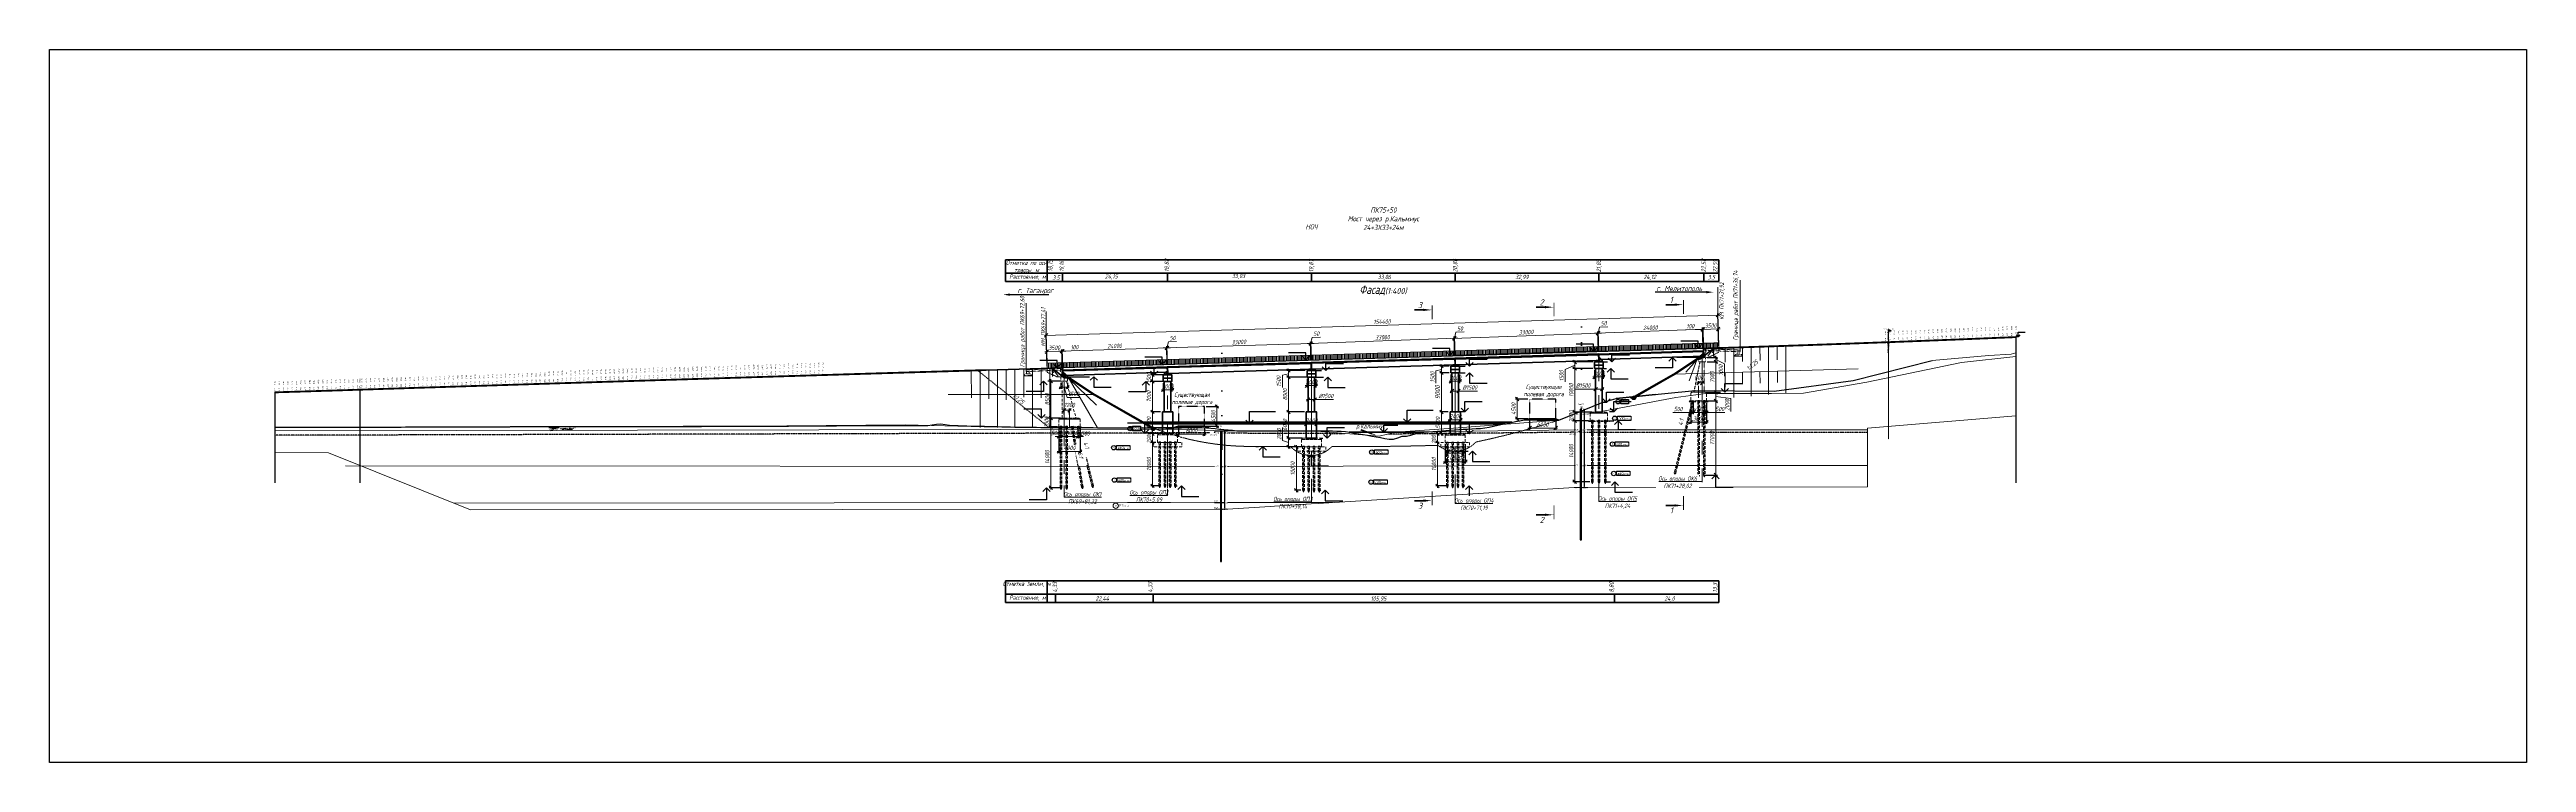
# Model space of a CAD drawing. Header units: millimetres. Extents: x 6546658 to 12951752, y -1354198 to 1102852.
# Drawn here: x 6546658 to 7115681, y -72567 to 91147 of the extents above.
import ezdxf
from ezdxf import colors
from ezdxf.entities.mleader import LeaderData, LeaderLine
from ezdxf.enums import TextEntityAlignment as Align
from ezdxf.math import Vec2, Vec3

# ---------------------------------------------------------------- set-up
doc = ezdxf.new("R2018")
doc.units = ezdxf.units.MM
for name, pattern in [('ACAD_ISO10W100', [18.5, 12, -3, 0.5, -3]), ('axis', [1.11, 0.75, -0.12, 0.12, -0.12]), ('CENTER', [50.8, 31.75, -6.35, 6.35, -6.35]), ('DASHED', [0.75, 0.5, -0.25]), ('HIDDEN', [9.525, 6.35, -3.175]), ('осевая', [50.8, 31.75, -6.35, 6.35, -6.35]), ('штриховая', [19.05, 12.7, -6.35])]:
    doc.linetypes.add(name, pattern=pattern)
doc.layers.get('Defpoints').update_dxf_attribs({"color": 254, "lineweight": 0})
for name, color, linetype, lineweight in [('!!ТЕКСТ', 3, 'Continuous', 20), ('(m)Невидимый контур', 4, 'HIDDEN', 18), ('01_Основные', 7, 'Continuous', 40), ('04_Невидимые', 3, 'Continuous', 13), ('1-Бетон', 114, 'Continuous', 35), ('1-Оси', 1, 'CENTER', 20), ('1-Примечания', 4, 'Continuous', 25), ('1-Размеры', 1, 'Continuous', 25), ('1-Текст_3', 250, 'Continuous', 25), ('1-Штриховка', 8, 'Continuous', 9), ('ИС 6. Штриховка', 8, 'Continuous', 5), ('ИС_TXT', 4, 'Continuous', 18), ('ИС_TXT_ЗГЛ', 1, 'Continuous', 35), ('ИС_АРМ', 1, 'Continuous', 35), ('ИС_Выноска', 3, 'Continuous', 18), ('ИС_МВН', 3, 'Continuous', 18), ('ИС_Невидимая', 4, 'штриховая', 18), ('ИС_Основная', 7, 'Continuous', 35), ('ИС_Ось', 1, 'осевая', 18), ('ИС_ПС_Med', 7, 'Continuous', 35), ('ИС_ПС_Невид', 4, 'штриховая', 18), ('ИС_Разм', 3, 'Continuous', 18), ('ИС_Размер', 3, 'Continuous', 18), ('ИС_ТаБл', 5, 'Continuous', 50), ('ИС_Текст заглавный', 1, 'Continuous', 35), ('ИС_Тонкая', 3, 'Continuous', 18), ('Размеры', 3, 'Continuous', 15), ('Тонкая', 3, 'Continuous', 15), ('Штриховка', 2, 'Continuous', 5)]:
    doc.layers.add(name, color=color, linetype=linetype, lineweight=lineweight)
for name, color, linetype in [('geology', 250, 'Continuous'), ('Возрастные индексы', 1, 'Continuous'), ('Геология', 250, 'Continuous'), ('Коммуникации', 7, 'Continuous'), ('Красный профиль', 1, 'Continuous'), ('Номера ИГЭ', 22, 'Continuous'), ('Отметки в скважинах', 7, 'Continuous'), ('Рабочие отметки', 7, 'Continuous'), ('Рабочие отметки доп.', 7, 'Continuous'), ('Рассекаемые подобъекты', 7, 'Continuous'), ('Скважина', 170, 'Continuous'), ('Черный профиль', 3, 'Continuous'), ('Штриховая', 7, 'Continuous')]:
    doc.layers.add(name, color=color, linetype=linetype)
doc.layers.add('Оси_Невидимые', color=5, linetype='Continuous', plot=False)
doc.layers.add('Помощь_Невидимый', color=7, linetype='Continuous', lineweight=30, plot=False)
doc.styles.add('0', font='isocpeur.ttf', dxfattribs={"width": 0.8, "oblique": 15})
doc.styles.add('ISOCPEUR', font='isocpeur.ttf', dxfattribs={"width": 0.8, "oblique": 15})
doc.styles.add('ISOCPEUR_', font='isocpeur.ttf', dxfattribs={"width": 0.8, "oblique": 15, "height": 250})
doc.styles.get("Standard").update_dxf_attribs({"font": 'arial.ttf'})
doc.styles.add('Стандарт-геология', font='romant.shx', dxfattribs={"width": 0.9, "height": 2.5})
doc.dimstyles.new('М400нов', dxfattribs={"dimscale": 400, "dimtxt": 2.5, "dimasz": 2, "dimexe": 1, "dimexo": 1, "dimgap": 0.8, "dimtad": 1, "dimdec": 0, "dimzin": 0, "dimdsep": 46, "dimtxsty": '0', "dimblk": 'OBLIQUE', "dimcen": 0.09, "dimdle": 1, "dimclrd": 256, "dimclre": 256, "dimclrt": 256, "dimadec": 4, "dimazin": 0, "dimtfac": 1, "dimtdec": 0, "dimtmove": 1, "dimatfit": 2, "dimfxl": 1, "dimtolj": 1, "dimtzin": 0, "dimlwd": -1, "dimarcsym": 0})
doc.dimstyles.new('Скважина', dxfattribs={"dimtxt": 1.2, "dimasz": 2, "dimexe": 0, "dimexo": 0, "dimgap": 0.1, "dimtad": 1, "dimjust": 2, "dimtoh": 1, "dimdec": 1, "dimlfac": 0.1, "dimrnd": 0.1, "dimzin": 0, "dimdsep": 46, "dimtxsty": 'Standard', "dimcen": 0, "dimdle": 1.5, "dimadec": 1, "dimazin": 0, "dimtfac": 1, "dimtdec": 1, "dimtofl": 0, "dimtmove": 0, "dimatfit": 3, "dimfxl": 3, "dimtolj": 1, "dimtzin": 0, "dimarcsym": 0})

# ---------------------------------------------------------------- blocks, each defined once
blk = doc.blocks.new('*U246')
at = {"layer": '1-Примечания', "linetype": 'Continuous'}
blk.add_line((0, 0), (-2.5, 0), dxfattribs=at)
for points in [[(2.1, 2.1), (0, 0), (-2.1, 2.1)], [(0, 0), (0, 5), (8, 5)]]:
    blk.add_lwpolyline(points, dxfattribs=at)
at = {"layer": '1-Текст_3', "lineweight": 30, "oblique": 15, "width": 0.8, "flags": 104}
blk.add_attdef('ВЫСОТА', text='', height=3, dxfattribs=at).set_placement((-12.8, 10.2), align=Align.MIDDLE_CENTER)
at = {"layer": '1-Текст_3', "lineweight": 30, "width": 0.8, "flags": 104}
blk.add_attdef('ПРИМЕЧАНИЕ', text='', height=3, dxfattribs=at).set_placement((4, 4.2), align=Align.TOP_CENTER)
blk = doc.blocks.new('*U245')
at = {"layer": '1-Примечания', "linetype": 'Continuous'}
blk.add_line((0, 0), (-2.5, 0), dxfattribs=at)
for points in [[(2.1, 2.1), (0, 0), (-2.1, 2.1)], [(0, 0), (0, 4), (8, 4)]]:
    blk.add_lwpolyline(points, dxfattribs=at)
at = {"layer": '1-Текст_3', "lineweight": 30, "oblique": 15, "width": 0.8, "flags": 104}
blk.add_attdef('ВЫСОТА', text='', height=3, dxfattribs=at).set_placement((-12.8, 9.2), align=Align.MIDDLE_CENTER)
at = {"layer": '1-Текст_3', "lineweight": 30, "width": 0.8, "flags": 104}
blk.add_attdef('ПРИМЕЧАНИЕ', text='', height=3, dxfattribs=at).set_placement((4, 3.2), align=Align.TOP_CENTER)
blk = doc.blocks.new('33')
at = {"layer": '1-Бетон'}
for points in [[(33000, 1530), (33000, 0), (0, 0), (0, 1530), (33000, 1530)], [(0, 1350), (33000, 1350)]]:
    blk.add_lwpolyline(points, dxfattribs=at)
at = {"layer": 'ИС_Ось'}
for points in [[(400, -108), (400, 108)], [(32600, -108), (32600, 108)]]:
    blk.add_lwpolyline(points, dxfattribs=at)
blk = doc.blocks.new('_Oblique')
at = {"color": 0, "linetype": 'ByBlock', "lineweight": -2}
blk.add_line((-0.5, -0.5), (0.5, 0.5), dxfattribs=at)
blk = doc.blocks.new('*D299')
at = {"layer": 'Defpoints', "color": 0, "linetype": 'Continuous', "transparency": 16777216}
for p in [(6779005, 15029), (6776673, 6529), (6778791, 6529)]:
    blk.add_point(p, dxfattribs=at)
at = {"layer": 'ИС_Размер', "lineweight": -2, "transparency": 16777216}
for p, q in [((6778605, 15029), (6776273, 15029)), ((6778391, 6529), (6776273, 6529))]:
    blk.add_line(p, q, dxfattribs=at)
at = {"layer": 'ИС_Размер', "transparency": 16777216}
blk.add_line((6776673, 15429), (6776673, 6129), dxfattribs=at)
at = {"layer": 'ИС_Размер', "linetype": 'Continuous', "transparency": 16777216, "xscale": 800, "yscale": 800, "zscale": 800}
for p, rotation in [((6776673, 15029), 90), ((6776673, 6529), 270)]:
    blk.add_blockref('_Oblique', p, dxfattribs=dict(at, rotation=rotation))
at = {"layer": 'ИС_Размер', "linetype": 'Continuous', "transparency": 16777216, "insert": (6775853, 10779), "char_height": 1000, "attachment_point": 5, "rotation": 90, "style": '0'}
blk.add_mtext('\\A1;8500', dxfattribs=at)
blk = doc.blocks.new('*D300')
at = {"layer": 'Defpoints', "color": 0, "linetype": 'Continuous', "transparency": 16777216}
for p in [(6929942, 30143), (6775855, 18046), (6930166, 22692)]:
    blk.add_point(p, dxfattribs=at)
at = {"layer": 'ИС_Размер', "transparency": 16777216}
blk.add_line((6775231, 25486), (6930342, 30155), dxfattribs=at)
at = {"layer": 'ИС_Размер', "lineweight": -2, "transparency": 16777216}
for p, q in [((6930154, 23092), (6929930, 30543)), ((6775843, 18446), (6775619, 25898))]:
    blk.add_line(p, q, dxfattribs=at)
at = {"layer": 'ИС_Размер', "linetype": 'Continuous', "transparency": 16777216, "xscale": 800, "yscale": 800, "zscale": 800}
for p, rotation in [((6929942, 30143), 1.724269677828699), ((6775631, 25498), 181.7242696778287)]:
    blk.add_blockref('_Oblique', p, dxfattribs=dict(at, rotation=rotation))
at = {"layer": 'ИС_Размер', "linetype": 'Continuous', "transparency": 16777216, "insert": (6852762, 28640), "char_height": 1000, "attachment_point": 5, "rotation": 1.72427, "style": '0'}
blk.add_mtext('\\A1;154400', dxfattribs=at)
blk = doc.blocks.new('*U15')
blk.add_lwpolyline([(0, 0), (0, 200)])
at = {"layer": 'Defpoints'}
for points in [[(-9, 0), (-9, 200)], [(-8, 0), (-8, 200)], [(8, 0), (8, 200)], [(9, 0), (9, 200)]]:
    blk.add_lwpolyline(points, dxfattribs=at)
blk = doc.blocks.new('б24 1.23')
at = {"layer": '1-Бетон', "linetype": 'Continuous'}
for points in [[(0, 0), (6, 1230)], [(0, 0), (24000, -110)], [(5, 1050), (24005, 940)], [(6, 1230), (24005, 1120)], [(24000, -110), (24005, 1120)]]:
    blk.add_lwpolyline(points, dxfattribs=at)
at = {"layer": 'Красный профиль', "linetype": 'Continuous'}
for points in [[(301, 306), (299, -309)], [(23701, 199), (23698, -416)]]:
    blk.add_lwpolyline(points, dxfattribs=at)
blk = doc.blocks.new('*D301')
at = {"layer": 'Defpoints', "color": 0, "linetype": 'Continuous', "transparency": 16777216}
for p in [(6836353, 23647), (6803493, 18509), (6836478, 19499)]:
    blk.add_point(p, dxfattribs=at)
at = {"layer": 'ИС_Размер', "transparency": 16777216}
blk.add_line((6802968, 22645), (6836753, 23659), dxfattribs=at)
at = {"layer": 'ИС_Размер', "lineweight": -2, "transparency": 16777216}
for p, q in [((6803481, 18909), (6803356, 23057)), ((6836466, 19899), (6836341, 24047))]:
    blk.add_line(p, q, dxfattribs=at)
at = {"layer": 'ИС_Размер', "linetype": 'Continuous', "transparency": 16777216, "xscale": 800, "yscale": 800, "zscale": 800}
for p, rotation in [((6803368, 22657), 181.7183580118171), ((6836353, 23647), 1.718358011817151)]:
    blk.add_blockref('_Oblique', p, dxfattribs=dict(at, rotation=rotation))
at = {"layer": 'ИС_Размер', "linetype": 'Continuous', "transparency": 16777216, "insert": (6819836, 23972), "char_height": 1000, "attachment_point": 5, "rotation": 1.71836, "style": '0'}
blk.add_mtext('\\A1;33000', dxfattribs=at)
blk = doc.blocks.new('*D302')
at = {"layer": 'Defpoints', "color": 0, "linetype": 'Continuous', "transparency": 16777216}
for p in [(6836398, 23649), (6836478, 19499), (6836526, 19500)]:
    blk.add_point(p, dxfattribs=at)
at = {"layer": 'ИС_Размер', "transparency": 16777216}
for p, q in [((6836349, 23647), (6835550, 23623)), ((6836349, 23647), (6836398, 23649)), ((6836349, 23647), (6836398, 23649)), ((6836374, 23648), (6836745, 25040)), ((6836398, 23649), (6837197, 23674)), ((6836745, 25040), (6838612, 25098))]:
    blk.add_line(p, q, dxfattribs=at)
at = {"layer": 'ИС_Размер', "lineweight": -2, "transparency": 16777216}
for p, q in [((6836466, 19899), (6836337, 24047)), ((6836514, 19900), (6836385, 24049))]:
    blk.add_line(p, q, dxfattribs=at)
at = {"layer": 'ИС_Размер', "linetype": 'Continuous', "transparency": 16777216, "xscale": 800, "yscale": 800, "zscale": 800}
for p, rotation in [((6836349, 23647), 1.775280618229331), ((6836398, 23649), 181.7752806182293)]:
    blk.add_blockref('_Oblique', p, dxfattribs=dict(at, rotation=rotation))
at = {"layer": 'ИС_Размер', "linetype": 'Continuous', "transparency": 16777216, "insert": (6837653, 25889), "char_height": 1000, "attachment_point": 5, "rotation": 1.77528, "style": '0'}
blk.add_mtext('\\A1;50', dxfattribs=at)
blk = doc.blocks.new('*D303')
at = {"layer": 'Defpoints', "color": 0, "linetype": 'Continuous', "transparency": 16777216}
for p in [(6869409, 24836), (6869511, 20523), (6869553, 20524)]:
    blk.add_point(p, dxfattribs=at)
at = {"layer": 'ИС_Размер', "transparency": 16777216}
for p, q in [((6869367, 24835), (6868567, 24808)), ((6869367, 24835), (6869409, 24836)), ((6869367, 24835), (6869409, 24836)), ((6869388, 24836), (6869756, 26229)), ((6869409, 24836), (6870209, 24863)), ((6869756, 26229), (6871623, 26291))]:
    blk.add_line(p, q, dxfattribs=at)
at = {"layer": 'ИС_Размер', "lineweight": -2, "transparency": 16777216}
for p, q in [((6869497, 20922), (6869354, 25235)), ((6869540, 20924), (6869396, 25236))]:
    blk.add_line(p, q, dxfattribs=at)
at = {"layer": 'ИС_Размер', "linetype": 'Continuous', "transparency": 16777216, "xscale": 800, "yscale": 800, "zscale": 800}
for p, rotation in [((6869367, 24835), 1.907391254173563), ((6869409, 24836), 181.9073912541736)]:
    blk.add_blockref('_Oblique', p, dxfattribs=dict(at, rotation=rotation))
at = {"layer": 'ИС_Размер', "linetype": 'Continuous', "transparency": 16777216, "insert": (6870662, 27079), "char_height": 1000, "attachment_point": 5, "rotation": 1.90739, "style": '0'}
blk.add_mtext('\\A1;50', dxfattribs=at)
blk = doc.blocks.new('*D304')
at = {"layer": 'Defpoints', "color": 0, "linetype": 'Continuous', "transparency": 16777216}
for p in [(6902377, 26022), (6869553, 20524), (6902532, 21710)]:
    blk.add_point(p, dxfattribs=at)
at = {"layer": 'ИС_Размер', "transparency": 16777216}
blk.add_line((6868998, 24821), (6902776, 26036), dxfattribs=at)
at = {"layer": 'ИС_Размер', "lineweight": -2, "transparency": 16777216}
for p, q in [((6869539, 20924), (6869383, 25236)), ((6902517, 22110), (6902362, 26422))]:
    blk.add_line(p, q, dxfattribs=at)
at = {"layer": 'ИС_Размер', "linetype": 'Continuous', "transparency": 16777216, "xscale": 800, "yscale": 800, "zscale": 800}
for p, rotation in [((6869398, 24836), 182.0597479633603), ((6902377, 26022), 2.059747963360298)]:
    blk.add_blockref('_Oblique', p, dxfattribs=dict(at, rotation=rotation))
at = {"layer": 'ИС_Размер', "linetype": 'Continuous', "transparency": 16777216, "insert": (6885858, 26248), "char_height": 1000, "attachment_point": 5, "rotation": 2.05975, "style": '0'}
blk.add_mtext('\\A1;33000', dxfattribs=at)
blk = doc.blocks.new('*D305')
at = {"layer": 'Defpoints', "color": 0, "linetype": 'Continuous', "transparency": 16777216}
for p in [(6926411, 26888), (6902582, 21710), (6926566, 22574)]:
    blk.add_point(p, dxfattribs=at)
at = {"layer": 'ИС_Размер', "transparency": 16777216}
blk.add_line((6902026, 26009), (6926810, 26902), dxfattribs=at)
at = {"layer": 'ИС_Размер', "lineweight": -2, "transparency": 16777216}
for p, q in [((6902567, 22110), (6902412, 26423)), ((6926552, 22974), (6926396, 27288))]:
    blk.add_line(p, q, dxfattribs=at)
at = {"layer": 'ИС_Размер', "linetype": 'Continuous', "transparency": 16777216, "xscale": 800, "yscale": 800, "zscale": 800}
for p, rotation in [((6902426, 26024), 182.0640415694167), ((6926411, 26888), 2.064041569416751)]:
    blk.add_blockref('_Oblique', p, dxfattribs=dict(at, rotation=rotation))
at = {"layer": 'ИС_Размер', "linetype": 'Continuous', "transparency": 16777216, "insert": (6914389, 27275), "char_height": 1000, "attachment_point": 5, "rotation": 2.06404, "style": '0'}
blk.add_mtext('\\A1;24000', dxfattribs=at)
blk = doc.blocks.new('*D306')
at = {"layer": 'Defpoints', "color": 0, "linetype": 'Continuous', "transparency": 16777216}
for p in [(6835788, 15928), (6831304, 7928), (6835338, 7928)]:
    blk.add_point(p, dxfattribs=at)
at = {"layer": 'ИС_Размер', "lineweight": -2, "transparency": 16777216}
for p, q in [((6835388, 15928), (6830904, 15928)), ((6834938, 7928), (6830904, 7928))]:
    blk.add_line(p, q, dxfattribs=at)
at = {"layer": 'ИС_Размер', "transparency": 16777216}
blk.add_line((6831304, 16328), (6831304, 7528), dxfattribs=at)
at = {"layer": 'ИС_Размер', "linetype": 'Continuous', "transparency": 16777216, "xscale": 800, "yscale": 800, "zscale": 800}
for p, rotation in [((6831304, 15928), 90), ((6831304, 7928), 270)]:
    blk.add_blockref('_Oblique', p, dxfattribs=dict(at, rotation=rotation))
at = {"layer": 'ИС_Размер', "linetype": 'Continuous', "transparency": 16777216, "insert": (6830484, 11928), "char_height": 1000, "attachment_point": 5, "rotation": 90, "style": '0'}
blk.add_mtext('\\A1;8000', dxfattribs=at)
blk = doc.blocks.new('*D307')
at = {"layer": 'Defpoints', "color": 0, "linetype": 'Continuous', "transparency": 16777216}
for p in [(6803368, 22657), (6803443, 18508), (6803493, 18509)]:
    blk.add_point(p, dxfattribs=at)
at = {"layer": 'ИС_Размер', "lineweight": -2, "transparency": 16777216}
for p, q in [((6803431, 18908), (6803307, 23056)), ((6803481, 18909), (6803356, 23057))]:
    blk.add_line(p, q, dxfattribs=at)
at = {"layer": 'ИС_Размер', "transparency": 16777216}
for p, q in [((6803344, 22657), (6803716, 24048)), ((6803716, 24048), (6805583, 24104)), ((6803319, 22656), (6802519, 22632)), ((6803319, 22656), (6803368, 22657)), ((6803319, 22656), (6803368, 22657)), ((6803368, 22657), (6804168, 22681))]:
    blk.add_line(p, q, dxfattribs=at)
at = {"layer": 'ИС_Размер', "linetype": 'Continuous', "transparency": 16777216, "xscale": 800, "yscale": 800, "zscale": 800}
for p, rotation in [((6803319, 22656), 1.71835801171178), ((6803368, 22657), 181.7183580117118)]:
    blk.add_blockref('_Oblique', p, dxfattribs=dict(at, rotation=rotation))
at = {"layer": 'ИС_Размер', "linetype": 'Continuous', "transparency": 16777216, "insert": (6804625, 24896), "char_height": 1000, "attachment_point": 5, "rotation": 1.71836, "style": '0'}
blk.add_mtext('\\A1;50', dxfattribs=at)
blk = doc.blocks.new('*D308')
at = {"layer": 'Defpoints', "color": 0, "linetype": 'Continuous', "transparency": 16777216}
for p in [(6779332, 21888), (6779454, 17796), (6803443, 18508)]:
    blk.add_point(p, dxfattribs=at)
at = {"layer": 'ИС_Размер', "lineweight": -2, "transparency": 16777216}
for p, q in [((6803431, 18908), (6803310, 23000)), ((6779442, 18196), (6779321, 22288))]:
    blk.add_line(p, q, dxfattribs=at)
at = {"layer": 'ИС_Размер', "transparency": 16777216}
blk.add_line((6803722, 22612), (6778933, 21877), dxfattribs=at)
at = {"layer": 'ИС_Размер', "linetype": 'Continuous', "transparency": 16777216, "xscale": 800, "yscale": 800, "zscale": 800}
for p, rotation in [((6803322, 22600), 1.699057018737031), ((6779332, 21888), 181.6990570187371)]:
    blk.add_blockref('_Oblique', p, dxfattribs=dict(at, rotation=rotation))
at = {"layer": 'ИС_Размер', "linetype": 'Continuous', "transparency": 16777216, "insert": (6791303, 23064), "char_height": 1000, "attachment_point": 5, "rotation": 1.69906, "style": '0'}
blk.add_mtext('\\A1;24000', dxfattribs=at)
blk = doc.blocks.new('*D309')
at = {"layer": 'Defpoints', "color": 0, "linetype": 'Continuous', "transparency": 16777216}
for p in [(6779230, 21885), (6779354, 17706), (6779454, 17709)]:
    blk.add_point(p, dxfattribs=at)
at = {"layer": 'ИС_Размер', "transparency": 16777216}
for p, q in [((6779230, 21885), (6778431, 21862)), ((6779330, 21888), (6779230, 21885)), ((6779330, 21888), (6779230, 21885)), ((6783276, 22005), (6779330, 21888)), ((6779330, 21888), (6780130, 21912))]:
    blk.add_line(p, q, dxfattribs=at)
at = {"layer": 'ИС_Размер', "lineweight": -2, "transparency": 16777216}
for p, q in [((6779343, 18106), (6779219, 22285)), ((6779442, 18108), (6779318, 22288))]:
    blk.add_line(p, q, dxfattribs=at)
at = {"layer": 'ИС_Размер', "linetype": 'Continuous', "transparency": 16777216, "xscale": 800, "yscale": 800, "zscale": 800}
for p, rotation in [((6779230, 21885), 1.699057018644369), ((6779330, 21888), 181.6990570186444)]:
    blk.add_blockref('_Oblique', p, dxfattribs=dict(at, rotation=rotation))
at = {"layer": 'ИС_Размер', "linetype": 'Continuous', "transparency": 16777216, "insert": (6782118, 22791), "char_height": 1000, "attachment_point": 5, "rotation": 1.69906, "style": '0'}
blk.add_mtext('\\A1;100', dxfattribs=at)
blk = doc.blocks.new('*D310')
at = {"layer": 'Defpoints', "color": 0, "linetype": 'Continuous', "transparency": 16777216}
for p in [(6775743, 21779), (6775855, 18050), (6779354, 18155)]:
    blk.add_point(p, dxfattribs=at)
at = {"layer": 'ИС_Размер', "transparency": 16777216}
blk.add_line((6779642, 21896), (6775343, 21767), dxfattribs=at)
at = {"layer": 'ИС_Размер', "lineweight": -2, "transparency": 16777216}
for p, q in [((6775843, 18450), (6775731, 22179)), ((6779342, 18555), (6779230, 22284))]:
    blk.add_line(p, q, dxfattribs=at)
at = {"layer": 'ИС_Размер', "linetype": 'Continuous', "transparency": 16777216, "xscale": 800, "yscale": 800, "zscale": 800}
for p, rotation in [((6775743, 21779), 181.7209602020484), ((6779242, 21884), 1.720960202048429)]:
    blk.add_blockref('_Oblique', p, dxfattribs=dict(at, rotation=rotation))
at = {"layer": 'ИС_Размер', "linetype": 'Continuous', "transparency": 16777216, "insert": (6777468, 22651), "char_height": 1000, "attachment_point": 5, "rotation": 1.72096, "style": '0'}
blk.add_mtext('\\A1;3500', dxfattribs=at)
blk = doc.blocks.new('*D311')
at = {"layer": 'Defpoints', "color": 0, "linetype": 'Continuous', "transparency": 16777216}
for p in [(6869376, 24835), (6836547, 19505), (6869525, 20691)]:
    blk.add_point(p, dxfattribs=at)
at = {"layer": 'ИС_Размер', "transparency": 16777216}
blk.add_line((6835998, 23635), (6869776, 24849), dxfattribs=at)
at = {"layer": 'ИС_Размер', "lineweight": -2, "transparency": 16777216}
for p, q in [((6836532, 19905), (6836383, 24049)), ((6869511, 21091), (6869362, 25235))]:
    blk.add_line(p, q, dxfattribs=at)
at = {"layer": 'ИС_Размер', "linetype": 'Continuous', "transparency": 16777216, "xscale": 800, "yscale": 800, "zscale": 800}
for p, rotation in [((6836398, 23649), 182.0597479633603), ((6869376, 24835), 2.059747963360361)]:
    blk.add_blockref('_Oblique', p, dxfattribs=dict(at, rotation=rotation))
at = {"layer": 'ИС_Размер', "linetype": 'Continuous', "transparency": 16777216, "insert": (6852858, 25061), "char_height": 1000, "attachment_point": 5, "rotation": 2.05975, "style": '0'}
blk.add_mtext('\\A1;33000', dxfattribs=at)
blk = doc.blocks.new('*D312')
at = {"layer": 'Defpoints', "color": 0, "linetype": 'Continuous', "transparency": 16777216}
for p in [(6902419, 26023), (6902520, 21710), (6902563, 21711)]:
    blk.add_point(p, dxfattribs=at)
at = {"layer": 'ИС_Размер', "transparency": 16777216}
for p, q in [((6902377, 26022), (6901577, 25995)), ((6902377, 26022), (6902419, 26023)), ((6902377, 26022), (6902419, 26023)), ((6902398, 26023), (6902766, 27416)), ((6902419, 26023), (6903218, 26050)), ((6902766, 27416), (6904632, 27478))]:
    blk.add_line(p, q, dxfattribs=at)
at = {"layer": 'ИС_Размер', "lineweight": -2, "transparency": 16777216}
for p, q in [((6902507, 22110), (6902363, 26422)), ((6902549, 22111), (6902406, 26423))]:
    blk.add_line(p, q, dxfattribs=at)
at = {"layer": 'ИС_Размер', "linetype": 'Continuous', "transparency": 16777216, "xscale": 800, "yscale": 800, "zscale": 800}
for p, rotation in [((6902377, 26022), 1.907391254131756), ((6902419, 26023), 181.9073912541317)]:
    blk.add_blockref('_Oblique', p, dxfattribs=dict(at, rotation=rotation))
at = {"layer": 'ИС_Размер', "linetype": 'Continuous', "transparency": 16777216, "insert": (6903672, 28266), "char_height": 1000, "attachment_point": 5, "rotation": 1.90739, "style": '0'}
blk.add_mtext('\\A1;50', dxfattribs=at)
blk = doc.blocks.new('*D313')
at = {"layer": 'Defpoints', "color": 0, "linetype": 'Continuous', "transparency": 16777216}
for p in [(6926519, 26890), (6926610, 21345), (6926710, 21349)]:
    blk.add_point(p, dxfattribs=at)
at = {"layer": 'ИС_Размер', "transparency": 16777216}
for p, q in [((6922473, 26750), (6926419, 26886)), ((6926419, 26886), (6925619, 26859)), ((6926419, 26886), (6926519, 26890)), ((6926419, 26886), (6926519, 26890)), ((6926519, 26890), (6927318, 26917))]:
    blk.add_line(p, q, dxfattribs=at)
at = {"layer": 'ИС_Размер', "lineweight": -2, "transparency": 16777216}
for p, q in [((6926596, 21745), (6926405, 27286)), ((6926697, 21749), (6926505, 27290))]:
    blk.add_line(p, q, dxfattribs=at)
at = {"layer": 'ИС_Размер', "linetype": 'Continuous', "transparency": 16777216, "xscale": 800, "yscale": 800, "zscale": 800}
for p, rotation in [((6926419, 26886), 1.981356038517337), ((6926519, 26890), 181.9813560385173)]:
    blk.add_blockref('_Oblique', p, dxfattribs=dict(at, rotation=rotation))
at = {"layer": 'ИС_Размер', "linetype": 'Continuous', "transparency": 16777216, "insert": (6923578, 27609), "char_height": 1000, "attachment_point": 5, "rotation": 1.98136, "style": '0'}
blk.add_mtext('\\A1;100', dxfattribs=at)
blk = doc.blocks.new('*D314')
at = {"layer": 'Defpoints', "color": 0, "linetype": 'Continuous', "transparency": 16777216}
for p in [(6930023, 26983), (6926668, 22575), (6930166, 22692)]:
    blk.add_point(p, dxfattribs=at)
at = {"layer": 'ИС_Размер', "transparency": 16777216}
blk.add_line((6926125, 26852), (6930423, 26996), dxfattribs=at)
at = {"layer": 'ИС_Размер', "lineweight": -2, "transparency": 16777216}
for p, q in [((6926655, 22975), (6926511, 27265)), ((6930153, 23092), (6930009, 27382))]:
    blk.add_line(p, q, dxfattribs=at)
at = {"layer": 'ИС_Размер', "linetype": 'Continuous', "transparency": 16777216, "xscale": 800, "yscale": 800, "zscale": 800}
for p, rotation in [((6926525, 26866), 181.9136543373657), ((6930023, 26983), 1.913654337365663)]:
    blk.add_blockref('_Oblique', p, dxfattribs=dict(at, rotation=rotation))
at = {"layer": 'ИС_Размер', "linetype": 'Continuous', "transparency": 16777216, "insert": (6928246, 27744), "char_height": 1000, "attachment_point": 5, "rotation": 1.91365, "style": '0'}
blk.add_mtext('\\A1;3500', dxfattribs=at)
blk = doc.blocks.new('*U244')
at = {"layer": '1-Примечания', "linetype": 'Continuous'}
blk.add_line((0, 0), (-2.5, 0), dxfattribs=at)
for points in [[(2.1, 2.1), (0, 0), (-2.1, 2.1)], [(0, 0), (0, 7), (15, 7)]]:
    blk.add_lwpolyline(points, dxfattribs=at)
at = {"layer": '1-Текст_3', "lineweight": 30, "oblique": 15, "width": 0.8, "flags": 104}
blk.add_attdef('ВЫСОТА', text='', height=3, dxfattribs=at).set_placement((-9.3, 12.2), align=Align.MIDDLE_CENTER)
at = {"layer": '1-Текст_3', "lineweight": 30, "width": 0.8, "flags": 104}
blk.add_attdef('ПРИМЕЧАНИЕ', text='', height=3, dxfattribs=at).set_placement((7.5, 6.2), align=Align.TOP_CENTER)
blk = doc.blocks.new('*D315')
at = {"layer": 'Defpoints', "color": 0, "linetype": 'Continuous', "transparency": 16777216}
for p in [(6835788, 9985, 5778), (6837288, 10767), (6837288, 9927, 5778)]:
    blk.add_point(p, dxfattribs=at)
at = {"layer": 'ИС_Размер', "transparency": 16777216}
for p, q in [((6835388, 10767), (6837688, 10767)), ((6841653, 10767), (6837288, 10767))]:
    blk.add_line(p, q, dxfattribs=at)
at = {"layer": 'ИС_Размер', "lineweight": -2, "transparency": 16777216}
for p, q in [((6835788, 10385), (6835788, 11167)), ((6837288, 10327), (6837288, 11167))]:
    blk.add_line(p, q, dxfattribs=at)
at = {"layer": 'ИС_Размер', "linetype": 'Continuous', "transparency": 16777216, "xscale": 800, "yscale": 800, "zscale": 800, "rotation": 180}
blk.add_blockref('_Oblique', (6835788, 10767), dxfattribs=at)
at = {"layer": 'ИС_Размер', "linetype": 'Continuous', "transparency": 16777216, "xscale": 800, "yscale": 800, "zscale": 800}
blk.add_blockref('_Oblique', (6837288, 10767), dxfattribs=at)
at = {"layer": 'ИС_Размер', "linetype": 'Continuous', "transparency": 16777216, "insert": (6839879, 11587), "char_height": 1000, "attachment_point": 5, "style": '0'}
blk.add_mtext('\\A1;%%C1500', dxfattribs=at)
blk = doc.blocks.new('*D316')
at = {"layer": 'Defpoints', "color": 0, "linetype": 'Continuous', "transparency": 16777216}
for p in [(6835338, 7928), (6831304, 1928), (6834838, 1928)]:
    blk.add_point(p, dxfattribs=at)
at = {"layer": 'ИС_Размер', "lineweight": -2, "transparency": 16777216}
for p, q in [((6834938, 7928), (6830904, 7928)), ((6834438, 1928), (6830904, 1928))]:
    blk.add_line(p, q, dxfattribs=at)
at = {"layer": 'ИС_Размер', "transparency": 16777216}
blk.add_line((6831304, 8328), (6831304, 1528), dxfattribs=at)
at = {"layer": 'ИС_Размер', "linetype": 'Continuous', "transparency": 16777216, "xscale": 800, "yscale": 800, "zscale": 800}
for p, rotation in [((6831304, 7928), 90), ((6831304, 1928), 270)]:
    blk.add_blockref('_Oblique', p, dxfattribs=dict(at, rotation=rotation))
at = {"layer": 'ИС_Размер', "linetype": 'Continuous', "transparency": 16777216, "insert": (6830484, 4928), "char_height": 1000, "attachment_point": 5, "rotation": 90, "style": '0'}
blk.add_mtext('\\A1;6000', dxfattribs=at)
blk = doc.blocks.new('*D351')
at = {"layer": 'Defpoints', "color": 0, "linetype": 'Continuous', "transparency": 16777216}
for p in [(6868595, 16920), (6866445, 7920), (6868395, 7920)]:
    blk.add_point(p, dxfattribs=at)
at = {"layer": 'ИС_Размер', "transparency": 16777216}
blk.add_line((6866445, 17320), (6866445, 7520), dxfattribs=at)
at = {"layer": 'ИС_Размер', "lineweight": -2, "transparency": 16777216}
for p, q in [((6868195, 16920), (6866045, 16920)), ((6867995, 7920), (6866045, 7920))]:
    blk.add_line(p, q, dxfattribs=at)
at = {"layer": 'ИС_Размер', "linetype": 'Continuous', "transparency": 16777216, "xscale": 800, "yscale": 800, "zscale": 800}
for p, rotation in [((6866445, 16920), 90), ((6866445, 7920), 270)]:
    blk.add_blockref('_Oblique', p, dxfattribs=dict(at, rotation=rotation))
at = {"layer": 'ИС_Размер', "linetype": 'Continuous', "transparency": 16777216, "insert": (6865525, 12420), "char_height": 1000, "attachment_point": 5, "rotation": 90, "style": '0'}
blk.add_mtext('\\A1;{\\H1.2x;9000}', dxfattribs=at)
blk = doc.blocks.new('*D317')
at = {"layer": 'Defpoints', "color": 0, "linetype": 'Continuous', "transparency": 16777216}
for p in [(6868395, 7920), (6866445, 2920), (6867896, 2920)]:
    blk.add_point(p, dxfattribs=at)
at = {"layer": 'ИС_Размер', "lineweight": -2, "transparency": 16777216}
for p, q in [((6867995, 7920), (6866045, 7920)), ((6867496, 2920), (6866045, 2920))]:
    blk.add_line(p, q, dxfattribs=at)
at = {"layer": 'ИС_Размер', "transparency": 16777216}
blk.add_line((6866445, 8320), (6866445, 2520), dxfattribs=at)
at = {"layer": 'ИС_Размер', "linetype": 'Continuous', "transparency": 16777216, "xscale": 800, "yscale": 800, "zscale": 800}
for p, rotation in [((6866445, 7920), 90), ((6866445, 2920), 270)]:
    blk.add_blockref('_Oblique', p, dxfattribs=dict(at, rotation=rotation))
at = {"layer": 'ИС_Размер', "linetype": 'Continuous', "transparency": 16777216, "insert": (6865625, 5420), "char_height": 1000, "attachment_point": 5, "rotation": 90, "style": '0'}
blk.add_mtext('\\A1;5000', dxfattribs=at)
blk = doc.blocks.new('*D318')
at = {"layer": 'Defpoints', "color": 0, "linetype": 'Continuous', "transparency": 16777216}
for p in [(6835338, 5513), (6837738, 5582), (6837738, 5113)]:
    blk.add_point(p, dxfattribs=at)
at = {"layer": 'ИС_Размер', "transparency": 16777216}
blk.add_line((6834938, 5113), (6838138, 5113), dxfattribs=at)
at = {"layer": 'ИС_Размер', "lineweight": -2, "transparency": 16777216}
for p, q in [((6835338, 5113), (6835338, 4713)), ((6837738, 5182), (6837738, 4713))]:
    blk.add_line(p, q, dxfattribs=at)
at = {"layer": 'ИС_Размер', "linetype": 'Continuous', "transparency": 16777216, "xscale": 800, "yscale": 800, "zscale": 800, "rotation": 180}
blk.add_blockref('_Oblique', (6835338, 5113), dxfattribs=at)
at = {"layer": 'ИС_Размер', "linetype": 'Continuous', "transparency": 16777216, "xscale": 800, "yscale": 800, "zscale": 800}
blk.add_blockref('_Oblique', (6837738, 5113), dxfattribs=at)
at = {"layer": 'ИС_Размер', "linetype": 'Continuous', "transparency": 16777216, "insert": (6836539, 5933), "char_height": 1000, "attachment_point": 5, "style": '0'}
blk.add_mtext('\\A1;2400', dxfattribs=at)
blk = doc.blocks.new('*U232')
at = {"layer": '1-Примечания', "linetype": 'Continuous'}
blk.add_line((0, 0), (2.5, 0), dxfattribs=at)
for points in [[(7.1, -2.1), (5, 0), (2.9, -2.1)], [(5, 0), (5, -6), (15, -6)]]:
    blk.add_lwpolyline(points, dxfattribs=at)
at = {"layer": '1-Текст_3', "lineweight": 30, "oblique": 15, "width": 0.8, "flags": 104}
blk.add_attdef('ВЫСОТА', text='', height=3, dxfattribs=at).set_placement((-6.8, -0.8), align=Align.MIDDLE_CENTER)
at = {"layer": '1-Текст_3', "lineweight": 30, "width": 0.8, "flags": 104}
blk.add_attdef('ПРИМЕЧАНИЕ', text='', height=3, dxfattribs=at).set_placement((10, -6.8), align=Align.TOP_CENTER)
blk = doc.blocks.new('*D319')
at = {"layer": 'Defpoints', "color": 0, "linetype": 'Continuous', "transparency": 16777216}
for p in [(6901841, 13158, 5778), (6903341, 13158, 5778), (6903341, 13158)]:
    blk.add_point(p, dxfattribs=at)
at = {"layer": 'ИС_Размер', "transparency": 16777216}
for p, q in [((6897189, 13158), (6901841, 13158)), ((6901441, 13158), (6903741, 13158))]:
    blk.add_line(p, q, dxfattribs=at)
at = {"layer": 'ИС_Размер', "lineweight": -2, "transparency": 16777216}
for p, q in [((6901841, 12758), (6901841, 12758)), ((6903341, 13558), (6903341, 13558))]:
    blk.add_line(p, q, dxfattribs=at)
at = {"layer": 'ИС_Размер', "linetype": 'Continuous', "transparency": 16777216, "xscale": 800, "yscale": 800, "zscale": 800, "rotation": 180}
blk.add_blockref('_Oblique', (6901841, 13158), dxfattribs=at)
at = {"layer": 'ИС_Размер', "linetype": 'Continuous', "transparency": 16777216, "xscale": 800, "yscale": 800, "zscale": 800}
blk.add_blockref('_Oblique', (6903341, 13158), dxfattribs=at)
at = {"layer": 'ИС_Размер', "linetype": 'Continuous', "transparency": 16777216, "insert": (6898963, 13978), "char_height": 1000, "attachment_point": 5, "style": '0'}
blk.add_mtext('\\A1;%%C1500', dxfattribs=at)
blk = doc.blocks.new('*U230')
at = {"layer": '1-Примечания', "linetype": 'Continuous'}
blk.add_line((0, 0), (3.5, 0), dxfattribs=at)
for points in [[(8.1, -2.1), (6, 0), (3.9, -2.1)], [(6, 0), (6, -5), (16, -5)]]:
    blk.add_lwpolyline(points, dxfattribs=at)
at = {"layer": '1-Текст_3', "lineweight": 30, "oblique": 15, "width": 0.8, "flags": 104}
blk.add_attdef('ВЫСОТА', text='', height=3, dxfattribs=at).set_placement((-5.8, 0.2), align=Align.MIDDLE_CENTER)
at = {"layer": '1-Текст_3', "lineweight": 30, "width": 0.8, "flags": 104}
blk.add_attdef('ПРИМЕЧАНИЕ', text='', height=3, dxfattribs=at).set_placement((11, -5.8), align=Align.TOP_CENTER)
blk = doc.blocks.new('*U231')
at = {"layer": '1-Примечания', "linetype": 'Continuous'}
blk.add_line((0, 0), (2.5, 0), dxfattribs=at)
for points in [[(7.1, 2.1), (5, 0), (2.9, 2.1)], [(5, 0), (5, 4), (15, 4)]]:
    blk.add_lwpolyline(points, dxfattribs=at)
at = {"layer": '1-Текст_3', "lineweight": 30, "oblique": 15, "width": 0.8, "flags": 104}
blk.add_attdef('ВЫСОТА', text='', height=3, dxfattribs=at).set_placement((-6.8, 9.2), align=Align.MIDDLE_CENTER)
at = {"layer": '1-Текст_3', "lineweight": 30, "width": 0.8, "flags": 104}
blk.add_attdef('ПРИМЕЧАНИЕ', text='', height=3, dxfattribs=at).set_placement((10, 3.2), align=Align.TOP_CENTER)
blk = doc.blocks.new('*U228')
at = {"layer": '1-Примечания', "linetype": 'Continuous'}
blk.add_line((0, 0), (2.5, 0), dxfattribs=at)
for points in [[(7.1, -2.1), (5, 0), (2.9, -2.1)], [(5, 0), (5, -6), (15, -6)]]:
    blk.add_lwpolyline(points, dxfattribs=at)
at = {"layer": '1-Текст_3', "lineweight": 30, "oblique": 15, "width": 0.8, "flags": 104}
blk.add_attdef('ВЫСОТА', text='', height=3, dxfattribs=at).set_placement((-6.8, -0.8), align=Align.MIDDLE_CENTER)
at = {"layer": '1-Текст_3', "lineweight": 30, "width": 0.8, "flags": 104}
blk.add_attdef('ПРИМЕЧАНИЕ', text='', height=3, dxfattribs=at).set_placement((10, -6.8), align=Align.TOP_CENTER)
blk = doc.blocks.new('*U229')
at = {"layer": '1-Примечания', "linetype": 'Continuous'}
blk.add_line((0, 0), (2.5, 0), dxfattribs=at)
for points in [[(7.1, 2.1), (5, 0), (2.9, 2.1)], [(5, 0), (5, 4), (15, 4)]]:
    blk.add_lwpolyline(points, dxfattribs=at)
at = {"layer": '1-Текст_3', "lineweight": 30, "oblique": 15, "width": 0.8, "flags": 104}
blk.add_attdef('ВЫСОТА', text='', height=3, dxfattribs=at).set_placement((-6.8, 9.2), align=Align.MIDDLE_CENTER)
at = {"layer": '1-Текст_3', "lineweight": 30, "width": 0.8, "flags": 104}
blk.add_attdef('ПРИМЕЧАНИЕ', text='', height=3, dxfattribs=at).set_placement((10, 3.2), align=Align.TOP_CENTER)
blk = doc.blocks.new('*U227')
at = {"layer": '1-Примечания', "linetype": 'Continuous'}
blk.add_line((0, 0), (7.5, 0), dxfattribs=at)
for points in [[(12.1, -2.1), (10, 0), (7.9, -2.1)], [(10, 0), (10, -6), (20, -6)]]:
    blk.add_lwpolyline(points, dxfattribs=at)
at = {"layer": '1-Текст_3', "lineweight": 30, "oblique": 15, "width": 0.8, "flags": 104}
blk.add_attdef('ВЫСОТА', text='', height=3, dxfattribs=at).set_placement((-1.8, -0.8), align=Align.MIDDLE_CENTER)
at = {"layer": '1-Текст_3', "lineweight": 30, "width": 0.8, "flags": 104}
blk.add_attdef('ПРИМЕЧАНИЕ', text='', height=3, dxfattribs=at).set_placement((15, -6.8), align=Align.TOP_CENTER)
blk = doc.blocks.new('*U225')
at = {"layer": '1-Примечания', "linetype": 'Continuous'}
blk.add_line((0, 0), (1.5, 0), dxfattribs=at)
for points in [[(6.1, 2.1), (4, 0), (1.9, 2.1)], [(4, 0), (4, 6), (14, 6)]]:
    blk.add_lwpolyline(points, dxfattribs=at)
at = {"layer": '1-Текст_3', "lineweight": 30, "oblique": 15, "width": 0.8, "flags": 104}
blk.add_attdef('ВЫСОТА', text='', height=3, dxfattribs=at).set_placement((-7.8, 11.2), align=Align.MIDDLE_CENTER)
at = {"layer": '1-Текст_3', "lineweight": 30, "width": 0.8, "flags": 104}
blk.add_attdef('ПРИМЕЧАНИЕ', text='', height=3, dxfattribs=at).set_placement((9, 5.2), align=Align.TOP_CENTER)
blk = doc.blocks.new('*U226')
at = {"layer": '1-Примечания', "linetype": 'Continuous'}
blk.add_line((0, 0), (-2.5, 0), dxfattribs=at)
for points in [[(2.1, 2.1), (0, 0), (-2.1, 2.1)], [(0, 0), (0, 6), (10, 6)]]:
    blk.add_lwpolyline(points, dxfattribs=at)
at = {"layer": '1-Текст_3', "lineweight": 30, "oblique": 15, "width": 0.8, "flags": 104}
blk.add_attdef('ВЫСОТА', text='', height=3, dxfattribs=at).set_placement((-11.8, 11.2), align=Align.MIDDLE_CENTER)
at = {"layer": '1-Текст_3', "lineweight": 30, "width": 0.8, "flags": 104}
blk.add_attdef('ПРИМЕЧАНИЕ', text='', height=3, dxfattribs=at).set_placement((5, 5.2), align=Align.TOP_CENTER)
blk = doc.blocks.new('*U223')
at = {"layer": '1-Примечания', "linetype": 'Continuous'}
blk.add_line((0, 0), (3.5, 0), dxfattribs=at)
for points in [[(8.1, 2.1), (6, 0), (3.9, 2.1)], [(6, 0), (6, 4), (16, 4)]]:
    blk.add_lwpolyline(points, dxfattribs=at)
at = {"layer": '1-Текст_3', "lineweight": 30, "oblique": 15, "width": 0.8, "flags": 104}
blk.add_attdef('ВЫСОТА', text='', height=3, dxfattribs=at).set_placement((-5.8, 9.2), align=Align.MIDDLE_CENTER)
at = {"layer": '1-Текст_3', "lineweight": 30, "width": 0.8, "flags": 104}
blk.add_attdef('ПРИМЕЧАНИЕ', text='', height=3, dxfattribs=at).set_placement((11, 3.2), align=Align.TOP_CENTER)
blk = doc.blocks.new('*U224')
at = {"layer": '1-Примечания', "linetype": 'Continuous'}
blk.add_line((0, 0), (3.5, 0), dxfattribs=at)
for points in [[(8.1, -2.1), (6, 0), (3.9, -2.1)], [(6, 0), (6, -6), (16, -6)]]:
    blk.add_lwpolyline(points, dxfattribs=at)
at = {"layer": '1-Текст_3', "lineweight": 30, "oblique": 15, "width": 0.8, "flags": 104}
blk.add_attdef('ВЫСОТА', text='', height=3, dxfattribs=at).set_placement((-5.8, -0.8), align=Align.MIDDLE_CENTER)
at = {"layer": '1-Текст_3', "lineweight": 30, "width": 0.8, "flags": 104}
blk.add_attdef('ПРИМЕЧАНИЕ', text='', height=3, dxfattribs=at).set_placement((11, -6.8), align=Align.TOP_CENTER)
blk = doc.blocks.new('*D320')
at = {"layer": 'Defpoints', "color": 0, "linetype": 'Continuous', "transparency": 16777216}
for p in [(6901591, 17910), (6897042, 7910), (6901390, 7910)]:
    blk.add_point(p, dxfattribs=at)
at = {"layer": 'ИС_Размер', "lineweight": -2, "transparency": 16777216}
for p, q in [((6901191, 17910), (6896642, 17910)), ((6900990, 7910), (6896642, 7910))]:
    blk.add_line(p, q, dxfattribs=at)
at = {"layer": 'ИС_Размер', "transparency": 16777216}
blk.add_line((6897042, 18310), (6897042, 7510), dxfattribs=at)
at = {"layer": 'ИС_Размер', "linetype": 'Continuous', "transparency": 16777216, "xscale": 800, "yscale": 800, "zscale": 800}
for p, rotation in [((6897042, 17910), 90), ((6897042, 7910), 270)]:
    blk.add_blockref('_Oblique', p, dxfattribs=dict(at, rotation=rotation))
at = {"layer": 'ИС_Размер', "linetype": 'Continuous', "transparency": 16777216, "insert": (6896222, 12910), "char_height": 1000, "attachment_point": 5, "rotation": 90, "style": '0'}
blk.add_mtext('\\A1;10000', dxfattribs=at)
blk = doc.blocks.new('*U221')
at = {"layer": '1-Примечания', "linetype": 'Continuous'}
blk.add_line((0, 0), (1.5, 0), dxfattribs=at)
for points in [[(6.1, 2.1), (4, 0), (1.9, 2.1)], [(4, 0), (4, 6), (14, 6)]]:
    blk.add_lwpolyline(points, dxfattribs=at)
at = {"layer": '1-Текст_3', "lineweight": 30, "oblique": 15, "width": 0.8, "flags": 104}
blk.add_attdef('ВЫСОТА', text='', height=3, dxfattribs=at).set_placement((-7.8, 11.2), align=Align.MIDDLE_CENTER)
at = {"layer": '1-Текст_3', "lineweight": 30, "width": 0.8, "flags": 104}
blk.add_attdef('ПРИМЕЧАНИЕ', text='', height=3, dxfattribs=at).set_placement((9, 5.2), align=Align.TOP_CENTER)
blk = doc.blocks.new('*U222')
at = {"layer": '1-Примечания', "linetype": 'Continuous'}
blk.add_line((0, 0), (3.5, 0), dxfattribs=at)
for points in [[(8.1, 2.1), (6, 0), (3.9, 2.1)], [(6, 0), (6, 4), (16, 4)]]:
    blk.add_lwpolyline(points, dxfattribs=at)
at = {"layer": '1-Текст_3', "lineweight": 30, "oblique": 15, "width": 0.8, "flags": 104}
blk.add_attdef('ВЫСОТА', text='', height=3, dxfattribs=at).set_placement((-5.8, 9.2), align=Align.MIDDLE_CENTER)
at = {"layer": '1-Текст_3', "lineweight": 30, "width": 0.8, "flags": 104}
blk.add_attdef('ПРИМЕЧАНИЕ', text='', height=3, dxfattribs=at).set_placement((11, 3.2), align=Align.TOP_CENTER)
blk = doc.blocks.new('*U220')
at = {"layer": '1-Примечания', "linetype": 'Continuous'}
blk.add_line((0, 0), (4.5, 0), dxfattribs=at)
for points in [[(9.1, -2.1), (7, 0), (4.9, -2.1)], [(7, 0), (7, -6), (17, -6)]]:
    blk.add_lwpolyline(points, dxfattribs=at)
at = {"layer": '1-Текст_3', "lineweight": 30, "oblique": 15, "width": 0.8, "flags": 104}
blk.add_attdef('ВЫСОТА', text='', height=3, dxfattribs=at).set_placement((-4.8, -0.8), align=Align.MIDDLE_CENTER)
at = {"layer": '1-Текст_3', "lineweight": 30, "width": 0.8, "flags": 104}
blk.add_attdef('ПРИМЕЧАНИЕ', text='', height=3, dxfattribs=at).set_placement((12, -6.8), align=Align.TOP_CENTER)
blk = doc.blocks.new('*D321')
at = {"layer": 'Defpoints', "color": 0, "linetype": 'Continuous', "transparency": 16777216}
for p in [(6927061, 19440), (6927110, 12440), (6929442, 12440)]:
    blk.add_point(p, dxfattribs=at)
at = {"layer": 'ИС_Размер', "lineweight": -2, "transparency": 16777216}
for p, q in [((6927461, 19440), (6929842, 19440)), ((6927510, 12440), (6929842, 12440))]:
    blk.add_line(p, q, dxfattribs=at)
at = {"layer": 'ИС_Размер', "transparency": 16777216}
blk.add_line((6929442, 19840), (6929442, 12040), dxfattribs=at)
at = {"layer": 'ИС_Размер', "linetype": 'Continuous', "transparency": 16777216, "xscale": 800, "yscale": 800, "zscale": 800}
for p, rotation in [((6929442, 19440), 90), ((6929442, 12440), 270)]:
    blk.add_blockref('_Oblique', p, dxfattribs=dict(at, rotation=rotation))
at = {"layer": 'ИС_Размер', "linetype": 'Continuous', "transparency": 16777216, "insert": (6928622, 15940), "char_height": 1000, "attachment_point": 5, "rotation": 90, "style": '0'}
blk.add_mtext('\\A1;7000', dxfattribs=at)
blk = doc.blocks.new('*D352')
at = {"layer": 'Defpoints', "color": 0, "linetype": 'Continuous', "transparency": 16777216}
for p in [(6778817, 6529), (6776673, 4529), (6778504, 4529)]:
    blk.add_point(p, dxfattribs=at)
at = {"layer": 'ИС_Размер', "lineweight": -2, "transparency": 16777216}
for p, q in [((6778417, 6529), (6776273, 6529)), ((6778104, 4529), (6776273, 4529))]:
    blk.add_line(p, q, dxfattribs=at)
at = {"layer": 'ИС_Размер', "transparency": 16777216}
blk.add_line((6776673, 6929), (6776673, 4129), dxfattribs=at)
at = {"layer": 'ИС_Размер', "linetype": 'Continuous', "transparency": 16777216, "xscale": 800, "yscale": 800, "zscale": 800}
for p, rotation in [((6776673, 6529), 90), ((6776673, 4529), 270)]:
    blk.add_blockref('_Oblique', p, dxfattribs=dict(at, rotation=rotation))
at = {"layer": 'ИС_Размер', "linetype": 'Continuous', "transparency": 16777216, "insert": (6775721, 5529), "char_height": 1000, "attachment_point": 5, "rotation": 90, "style": '0'}
blk.add_mtext('\\A1;2000', dxfattribs=at)
blk = doc.blocks.new('*U253')
at = {"layer": '1-Оси', "ltscale": 30, "transparency": 33554687}
blk.add_lwpolyline([(0, -7254), (0, 7254)], dxfattribs=at)
at = {"layer": 'ИС_Невидимая', "ltscale": 50}
blk.add_lwpolyline([(-200, 7146), (-200, 7254), (200, 7254), (200, 7146), (200, -6854), (30, -7254), (-30, -7254), (-200, -6854), (-200, 7146)], dxfattribs=at)
blk = doc.blocks.new('*U254')
at = {"color": 0, "linetype": 'ByBlock', "lineweight": -2, "transparency": 16777216}
for p in [(0, 0), (1300, 0)]:
    blk.add_blockref('*U253', p, dxfattribs=at)
blk = doc.blocks.new('*U255')
at = {"layer": '1-Оси', "ltscale": 30, "transparency": 33554687}
blk.add_lwpolyline([(0, -7254), (0, 7254)], dxfattribs=at)
at = {"layer": 'ИС_Невидимая', "ltscale": 50}
blk.add_lwpolyline([(-200, 7146), (-200, 7254), (200, 7254), (200, 7146), (200, -6854), (30, -7254), (-30, -7254), (-200, -6854), (-200, 7146)], dxfattribs=at)
blk = doc.blocks.new('*U256')
at = {"color": 0, "linetype": 'ByBlock', "lineweight": -2, "transparency": 16777216}
blk.add_blockref('*U255', (0, 0), dxfattribs=at)
blk = doc.blocks.new('*D322')
at = {"layer": 'Defpoints', "color": 0, "linetype": 'Continuous', "transparency": 16777216}
for p in [(6927110, 12440), (6927310, 10440), (6929442, 10440)]:
    blk.add_point(p, dxfattribs=at)
at = {"layer": 'ИС_Размер', "lineweight": -2, "transparency": 16777216}
for p, q in [((6927510, 12440), (6929842, 12440)), ((6927710, 10440), (6929842, 10440))]:
    blk.add_line(p, q, dxfattribs=at)
at = {"layer": 'ИС_Размер', "transparency": 16777216}
for p, q in [((6929442, 12840), (6929442, 10040)), ((6929442, 11440), (6932879, 11046)), ((6932879, 11046), (6932879, 8058))]:
    blk.add_line(p, q, dxfattribs=at)
at = {"layer": 'ИС_Размер', "linetype": 'Continuous', "transparency": 16777216, "xscale": 800, "yscale": 800, "zscale": 800}
for p, rotation in [((6929442, 12440), 90), ((6929442, 10440), 270)]:
    blk.add_blockref('_Oblique', p, dxfattribs=dict(at, rotation=rotation))
at = {"layer": 'ИС_Размер', "linetype": 'Continuous', "transparency": 16777216, "insert": (6932059, 9552), "char_height": 1000, "attachment_point": 5, "rotation": 90, "style": '0'}
blk.add_mtext('\\A1;2000', dxfattribs=at)
blk = doc.blocks.new('*U257')
at = {"layer": '1-Оси', "ltscale": 30, "transparency": 33554687}
blk.add_lwpolyline([(0, -7254), (0, 7254)], dxfattribs=at)
at = {"layer": 'ИС_Невидимая', "ltscale": 50}
blk.add_lwpolyline([(-200, 7146), (-200, 7254), (200, 7254), (200, 7146), (200, -6854), (30, -7254), (-30, -7254), (-200, -6854), (-200, 7146)], dxfattribs=at)
blk = doc.blocks.new('*U258')
at = {"color": 0, "linetype": 'ByBlock', "lineweight": -2, "transparency": 16777216}
blk.add_blockref('*U257', (0, 0), dxfattribs=at)
blk = doc.blocks.new('*D323')
at = {"layer": 'Defpoints', "color": 0, "linetype": 'Continuous', "transparency": 16777216}
for p in [(6925511, 13887), (6926311, 14574), (6926311, 13845)]:
    blk.add_point(p, dxfattribs=at)
at = {"layer": 'ИС_Размер', "transparency": 16777216}
blk.add_line((6925111, 14574), (6926711, 14574), dxfattribs=at)
at = {"layer": 'ИС_Размер', "lineweight": -2, "transparency": 16777216}
for p, q in [((6925511, 14287), (6925511, 14974)), ((6926311, 14245), (6926311, 14974))]:
    blk.add_line(p, q, dxfattribs=at)
at = {"layer": 'ИС_Размер', "linetype": 'Continuous', "transparency": 16777216, "xscale": 800, "yscale": 800, "zscale": 800, "rotation": 180}
blk.add_blockref('_Oblique', (6925511, 14574), dxfattribs=at)
at = {"layer": 'ИС_Размер', "linetype": 'Continuous', "transparency": 16777216, "xscale": 800, "yscale": 800, "zscale": 800}
blk.add_blockref('_Oblique', (6926311, 14574), dxfattribs=at)
at = {"layer": 'ИС_Размер', "linetype": 'Continuous', "transparency": 16777216, "insert": (6925511, 15794), "char_height": 1000, "attachment_point": 5, "style": '0'}
blk.add_mtext('\\A1;800', dxfattribs=at)
blk = doc.blocks.new('*D353')
at = {"layer": 'Defpoints', "color": 0, "linetype": 'Continuous', "transparency": 16777216}
for p in [(6779755, 8305), (6779755, 6959), (6780954, 6959)]:
    blk.add_point(p, dxfattribs=at)
at = {"layer": 'ИС_Размер', "transparency": 16777216}
blk.add_line((6781354, 8305), (6779355, 8305), dxfattribs=at)
at = {"layer": 'ИС_Размер', "lineweight": -2, "transparency": 16777216}
for p, q in [((6779755, 7359), (6779755, 8705)), ((6780954, 7359), (6780954, 8705))]:
    blk.add_line(p, q, dxfattribs=at)
at = {"layer": 'ИС_Размер', "linetype": 'Continuous', "transparency": 16777216, "xscale": 800, "yscale": 800, "zscale": 800, "rotation": 180}
blk.add_blockref('_Oblique', (6779755, 8305), dxfattribs=at)
at = {"layer": 'ИС_Размер', "linetype": 'Continuous', "transparency": 16777216, "xscale": 800, "yscale": 800, "zscale": 800}
blk.add_blockref('_Oblique', (6780954, 8305), dxfattribs=at)
at = {"layer": 'ИС_Размер', "linetype": 'Continuous', "transparency": 16777216, "insert": (6780954, 9525), "char_height": 1000, "attachment_point": 5, "style": '0'}
blk.add_mtext('\\A1;1200', dxfattribs=at)
blk = doc.blocks.new('*U218')
at = {"layer": '1-Примечания', "linetype": 'Continuous'}
blk.add_line((0, 0), (3.5, 0), dxfattribs=at)
for points in [[(8.1, -2.1), (6, 0), (3.9, -2.1)], [(6, 0), (6, -7), (16, -7)]]:
    blk.add_lwpolyline(points, dxfattribs=at)
at = {"layer": '1-Текст_3', "lineweight": 30, "oblique": 15, "width": 0.8, "flags": 104}
blk.add_attdef('ВЫСОТА', text='', height=3, dxfattribs=at).set_placement((-5.8, -1.8), align=Align.MIDDLE_CENTER)
at = {"layer": '1-Текст_3', "lineweight": 30, "width": 0.8, "flags": 104}
blk.add_attdef('ПРИМЕЧАНИЕ', text='', height=3, dxfattribs=at).set_placement((11, -7.8), align=Align.TOP_CENTER)
blk = doc.blocks.new('*U219')
at = {"layer": '1-Примечания', "linetype": 'Continuous'}
blk.add_line((0, 0), (8.5, 0), dxfattribs=at)
for points in [[(13.1, 2.1), (11, 0), (8.9, 2.1)], [(11, 0), (11, 5), (21, 5)]]:
    blk.add_lwpolyline(points, dxfattribs=at)
at = {"layer": '1-Текст_3', "lineweight": 30, "oblique": 15, "width": 0.8, "flags": 104}
blk.add_attdef('ВЫСОТА', text='', height=3, dxfattribs=at).set_placement((-0.8, 10.2), align=Align.MIDDLE_CENTER)
at = {"layer": '1-Текст_3', "lineweight": 30, "width": 0.8, "flags": 104}
blk.add_attdef('ПРИМЕЧАНИЕ', text='', height=3, dxfattribs=at).set_placement((16, 4.2), align=Align.TOP_CENTER)
blk = doc.blocks.new('*U216')
at = {"layer": '1-Примечания', "linetype": 'Continuous'}
blk.add_line((0, 0), (5.5, 0), dxfattribs=at)
for points in [[(10.1, -2.1), (8, 0), (5.9, -2.1)], [(8, 0), (8, -7), (18, -7)]]:
    blk.add_lwpolyline(points, dxfattribs=at)
at = {"layer": '1-Текст_3', "lineweight": 30, "oblique": 15, "width": 0.8, "flags": 104}
blk.add_attdef('ВЫСОТА', text='', height=3, dxfattribs=at).set_placement((-3.8, -1.8), align=Align.MIDDLE_CENTER)
at = {"layer": '1-Текст_3', "lineweight": 30, "width": 0.8, "flags": 104}
blk.add_attdef('ПРИМЕЧАНИЕ', text='', height=3, dxfattribs=at).set_placement((13, -7.8), align=Align.TOP_CENTER)
blk = doc.blocks.new('*U217')
at = {"layer": '1-Примечания', "linetype": 'Continuous'}
blk.add_line((0, 0), (8.5, 0), dxfattribs=at)
for points in [[(13.1, 2.1), (11, 0), (8.9, 2.1)], [(11, 0), (11, 5), (21, 5)]]:
    blk.add_lwpolyline(points, dxfattribs=at)
at = {"layer": '1-Текст_3', "lineweight": 30, "oblique": 15, "width": 0.8, "flags": 104}
blk.add_attdef('ВЫСОТА', text='', height=3, dxfattribs=at).set_placement((-0.8, 10.2), align=Align.MIDDLE_CENTER)
at = {"layer": '1-Текст_3', "lineweight": 30, "width": 0.8, "flags": 104}
blk.add_attdef('ПРИМЕЧАНИЕ', text='', height=3, dxfattribs=at).set_placement((16, 4.2), align=Align.TOP_CENTER)
blk = doc.blocks.new('*U215')
at = {"layer": '1-Примечания', "linetype": 'Continuous'}
blk.add_line((0, 0), (7.5, 0), dxfattribs=at)
for points in [[(12.1, -2.1), (10, 0), (7.9, -2.1)], [(10, 0), (10, -6), (20, -6)]]:
    blk.add_lwpolyline(points, dxfattribs=at)
at = {"layer": '1-Текст_3', "lineweight": 30, "oblique": 15, "width": 0.8, "flags": 104}
blk.add_attdef('ВЫСОТА', text='', height=3, dxfattribs=at).set_placement((-1.8, -0.8), align=Align.MIDDLE_CENTER)
at = {"layer": '1-Текст_3', "lineweight": 30, "width": 0.8, "flags": 104}
blk.add_attdef('ПРИМЕЧАНИЕ', text='', height=3, dxfattribs=at).set_placement((15, -6.8), align=Align.TOP_CENTER)
blk = doc.blocks.new('*D354')
at = {"layer": 'Defpoints', "color": 0, "linetype": 'Continuous', "transparency": 16777216}
for p in [(6779005, 15029), (6780505, 15029), (6780505, 13613)]:
    blk.add_point(p, dxfattribs=at)
at = {"layer": 'ИС_Размер', "transparency": 16777216}
for p, q in [((6778605, 13613), (6780905, 13613)), ((6779755, 13613), (6780469, 11233)), ((6780469, 11233), (6783297, 11233))]:
    blk.add_line(p, q, dxfattribs=at)
at = {"layer": 'ИС_Размер', "lineweight": -2, "transparency": 16777216}
for p, q in [((6779005, 14629), (6779005, 13213)), ((6780505, 14629), (6780505, 13213))]:
    blk.add_line(p, q, dxfattribs=at)
at = {"layer": 'ИС_Размер', "linetype": 'Continuous', "transparency": 16777216, "xscale": 800, "yscale": 800, "zscale": 800, "rotation": 180}
blk.add_blockref('_Oblique', (6779005, 13613), dxfattribs=at)
at = {"layer": 'ИС_Размер', "linetype": 'Continuous', "transparency": 16777216, "xscale": 800, "yscale": 800, "zscale": 800}
blk.add_blockref('_Oblique', (6780505, 13613), dxfattribs=at)
at = {"layer": 'ИС_Размер', "linetype": 'Continuous', "transparency": 16777216, "insert": (6781883, 12053), "char_height": 1000, "attachment_point": 5, "style": '0'}
blk.add_mtext('\\A1;1500', dxfattribs=at)
blk = doc.blocks.new('*D324')
at = {"layer": 'Defpoints', "color": 0, "linetype": 'Continuous', "transparency": 16777216}
for p in [(6870345, 12720), (6868845, 10976, 5778), (6870345, 10919, 5778)]:
    blk.add_point(p, dxfattribs=at)
at = {"layer": 'ИС_Размер', "transparency": 16777216}
for p, q in [((6868445, 12720), (6870745, 12720)), ((6874709, 12720), (6870345, 12720))]:
    blk.add_line(p, q, dxfattribs=at)
at = {"layer": 'ИС_Размер', "lineweight": -2, "transparency": 16777216}
for p, q in [((6868845, 11376), (6868845, 13120)), ((6870345, 11319), (6870345, 13120))]:
    blk.add_line(p, q, dxfattribs=at)
at = {"layer": 'ИС_Размер', "linetype": 'Continuous', "transparency": 16777216, "xscale": 800, "yscale": 800, "zscale": 800, "rotation": 180}
blk.add_blockref('_Oblique', (6868845, 12720), dxfattribs=at)
at = {"layer": 'ИС_Размер', "linetype": 'Continuous', "transparency": 16777216, "xscale": 800, "yscale": 800, "zscale": 800}
blk.add_blockref('_Oblique', (6870345, 12720), dxfattribs=at)
at = {"layer": 'ИС_Размер', "linetype": 'Continuous', "transparency": 16777216, "insert": (6872935, 13540), "char_height": 1000, "attachment_point": 5, "style": '0'}
blk.add_mtext('\\A1;%%C1500', dxfattribs=at)
blk = doc.blocks.new('*D325')
at = {"layer": 'Defpoints', "color": 0, "linetype": 'Continuous', "transparency": 16777216}
for p in [(6868395, 6504), (6870795, 6573), (6870795, 6104)]:
    blk.add_point(p, dxfattribs=at)
at = {"layer": 'ИС_Размер', "transparency": 16777216}
blk.add_line((6867995, 6104), (6871195, 6104), dxfattribs=at)
at = {"layer": 'ИС_Размер', "lineweight": -2, "transparency": 16777216}
for p, q in [((6868395, 6104), (6868395, 5704)), ((6870795, 6173), (6870795, 5704))]:
    blk.add_line(p, q, dxfattribs=at)
at = {"layer": 'ИС_Размер', "linetype": 'Continuous', "transparency": 16777216, "xscale": 800, "yscale": 800, "zscale": 800, "rotation": 180}
blk.add_blockref('_Oblique', (6868395, 6104), dxfattribs=at)
at = {"layer": 'ИС_Размер', "linetype": 'Continuous', "transparency": 16777216, "xscale": 800, "yscale": 800, "zscale": 800}
blk.add_blockref('_Oblique', (6870795, 6104), dxfattribs=at)
at = {"layer": 'ИС_Размер', "linetype": 'Continuous', "transparency": 16777216, "insert": (6869596, 6924), "char_height": 1000, "attachment_point": 5, "style": '0'}
blk.add_mtext('\\A1;2400', dxfattribs=at)
blk = doc.blocks.new('*D326')
at = {"layer": 'Defpoints', "color": 0, "linetype": 'Continuous', "transparency": 16777216}
for p in [(6835488, 17428), (6831304, 15928), (6835788, 15928)]:
    blk.add_point(p, dxfattribs=at)
at = {"layer": 'ИС_Размер', "lineweight": -2, "transparency": 16777216}
for p, q in [((6835088, 17428), (6830904, 17428)), ((6835388, 15928), (6830904, 15928))]:
    blk.add_line(p, q, dxfattribs=at)
at = {"layer": 'ИС_Размер', "transparency": 16777216}
for p, q in [((6831304, 17828), (6831304, 15528)), ((6831304, 16678), (6829877, 16358)), ((6829877, 16358), (6829877, 13530))]:
    blk.add_line(p, q, dxfattribs=at)
at = {"layer": 'ИС_Размер', "linetype": 'Continuous', "transparency": 16777216, "xscale": 800, "yscale": 800, "zscale": 800}
for p, rotation in [((6831304, 17428), 90), ((6831304, 15928), 270)]:
    blk.add_blockref('_Oblique', p, dxfattribs=dict(at, rotation=rotation))
at = {"layer": 'ИС_Размер', "linetype": 'Continuous', "transparency": 16777216, "insert": (6829057, 14944), "char_height": 1000, "attachment_point": 5, "rotation": 90, "style": '0'}
blk.add_mtext('\\A1;1500', dxfattribs=at)
blk = doc.blocks.new('*D327')
at = {"layer": 'Defpoints', "color": 0, "linetype": 'Continuous', "transparency": 16777216}
for p in [(6868595, 18420), (6866445, 16920), (6868595, 16920)]:
    blk.add_point(p, dxfattribs=at)
at = {"layer": 'ИС_Размер', "transparency": 16777216}
for p, q in [((6866445, 17670), (6865168, 17349)), ((6865168, 17349), (6865168, 14521)), ((6866445, 18820), (6866445, 16520))]:
    blk.add_line(p, q, dxfattribs=at)
at = {"layer": 'ИС_Размер', "lineweight": -2, "transparency": 16777216}
for p, q in [((6868195, 18420), (6866045, 18420)), ((6868195, 16920), (6866045, 16920))]:
    blk.add_line(p, q, dxfattribs=at)
at = {"layer": 'ИС_Размер', "linetype": 'Continuous', "transparency": 16777216, "xscale": 800, "yscale": 800, "zscale": 800}
for p, rotation in [((6866445, 18420), 90), ((6866445, 16920), 270)]:
    blk.add_blockref('_Oblique', p, dxfattribs=dict(at, rotation=rotation))
at = {"layer": 'ИС_Размер', "linetype": 'Continuous', "transparency": 16777216, "insert": (6864348, 15935), "char_height": 1000, "attachment_point": 5, "rotation": 90, "style": '0'}
blk.add_mtext('\\A1;1500', dxfattribs=at)
blk = doc.blocks.new('*U213')
at = {"layer": '1-Примечания', "linetype": 'Continuous'}
blk.add_line((0, 0), (0.5, 0), dxfattribs=at)
for points in [[(5.1, 2.1), (3, 0), (0.9, 2.1)], [(3, 0), (3, 4), (13, 4)]]:
    blk.add_lwpolyline(points, dxfattribs=at)
at = {"layer": '1-Текст_3', "lineweight": 30, "oblique": 15, "width": 0.8, "flags": 104}
blk.add_attdef('ВЫСОТА', text='', height=3, dxfattribs=at).set_placement((-8.8, 9.2), align=Align.MIDDLE_CENTER)
at = {"layer": '1-Текст_3', "lineweight": 30, "width": 0.8, "flags": 104}
blk.add_attdef('ПРИМЕЧАНИЕ', text='', height=3, dxfattribs=at).set_placement((8, 3.2), align=Align.TOP_CENTER)
blk = doc.blocks.new('*U214')
at = {"layer": '1-Примечания', "linetype": 'Continuous'}
blk.add_line((0, 0), (0.5, 0), dxfattribs=at)
for points in [[(5.1, 2.1), (3, 0), (0.9, 2.1)], [(3, 0), (3, 4), (13, 4)]]:
    blk.add_lwpolyline(points, dxfattribs=at)
at = {"layer": '1-Текст_3', "lineweight": 30, "oblique": 15, "width": 0.8, "flags": 104}
blk.add_attdef('ВЫСОТА', text='', height=3, dxfattribs=at).set_placement((-8.8, 9.2), align=Align.MIDDLE_CENTER)
at = {"layer": '1-Текст_3', "lineweight": 30, "width": 0.8, "flags": 104}
blk.add_attdef('ПРИМЕЧАНИЕ', text='', height=3, dxfattribs=at).set_placement((8, 3.2), align=Align.TOP_CENTER)
blk = doc.blocks.new('*U211')
at = {"layer": '1-Примечания', "linetype": 'Continuous'}
blk.add_line((0, 0), (0.5, 0), dxfattribs=at)
for points in [[(5.1, 2.1), (3, 0), (0.9, 2.1)], [(3, 0), (3, 4), (13, 4)]]:
    blk.add_lwpolyline(points, dxfattribs=at)
at = {"layer": '1-Текст_3', "lineweight": 30, "oblique": 15, "width": 0.8, "flags": 104}
blk.add_attdef('ВЫСОТА', text='', height=3, dxfattribs=at).set_placement((-8.8, 9.2), align=Align.MIDDLE_CENTER)
at = {"layer": '1-Текст_3', "lineweight": 30, "width": 0.8, "flags": 104}
blk.add_attdef('ПРИМЕЧАНИЕ', text='', height=3, dxfattribs=at).set_placement((8, 3.2), align=Align.TOP_CENTER)
blk = doc.blocks.new('*U212')
at = {"layer": '1-Примечания', "linetype": 'Continuous'}
blk.add_line((0, 0), (0.5, 0), dxfattribs=at)
for points in [[(5.1, 2.1), (3, 0), (0.9, 2.1)], [(3, 0), (3, 4), (13, 4)]]:
    blk.add_lwpolyline(points, dxfattribs=at)
at = {"layer": '1-Текст_3', "lineweight": 30, "oblique": 15, "width": 0.8, "flags": 104}
blk.add_attdef('ВЫСОТА', text='', height=3, dxfattribs=at).set_placement((-8.8, 9.2), align=Align.MIDDLE_CENTER)
at = {"layer": '1-Текст_3', "lineweight": 30, "width": 0.8, "flags": 104}
blk.add_attdef('ПРИМЕЧАНИЕ', text='', height=3, dxfattribs=at).set_placement((8, 3.2), align=Align.TOP_CENTER)
blk = doc.blocks.new('*U210')
at = {"layer": '1-Примечания', "linetype": 'Continuous'}
blk.add_line((0, 0), (0.5, 0), dxfattribs=at)
for points in [[(5.1, 2.1), (3, 0), (0.9, 2.1)], [(3, 0), (3, 4), (13, 4)]]:
    blk.add_lwpolyline(points, dxfattribs=at)
at = {"layer": '1-Текст_3', "lineweight": 30, "oblique": 15, "width": 0.8, "flags": 104}
blk.add_attdef('ВЫСОТА', text='', height=3, dxfattribs=at).set_placement((-8.8, 9.2), align=Align.MIDDLE_CENTER)
at = {"layer": '1-Текст_3', "lineweight": 30, "width": 0.8, "flags": 104}
blk.add_attdef('ПРИМЕЧАНИЕ', text='', height=3, dxfattribs=at).set_placement((8, 3.2), align=Align.TOP_CENTER)
blk = doc.blocks.new('*U208')
at = {"layer": '1-Примечания', "linetype": 'Continuous'}
blk.add_line((0, 0), (0.5, 0), dxfattribs=at)
for points in [[(5.1, 2.1), (3, 0), (0.9, 2.1)], [(3, 0), (3, 4), (13, 4)]]:
    blk.add_lwpolyline(points, dxfattribs=at)
at = {"layer": '1-Текст_3', "lineweight": 30, "oblique": 15, "width": 0.8, "flags": 104}
blk.add_attdef('ВЫСОТА', text='', height=3, dxfattribs=at).set_placement((-8.8, 9.2), align=Align.MIDDLE_CENTER)
at = {"layer": '1-Текст_3', "lineweight": 30, "width": 0.8, "flags": 104}
blk.add_attdef('ПРИМЕЧАНИЕ', text='', height=3, dxfattribs=at).set_placement((8, 3.2), align=Align.TOP_CENTER)
blk = doc.blocks.new('*D328')
at = {"layer": 'Defpoints', "color": 0, "linetype": 'Continuous', "transparency": 16777216}
for p in [(6834838, 1928), (6831304, -72), (6834538, -72)]:
    blk.add_point(p, dxfattribs=at)
at = {"layer": 'ИС_Размер', "transparency": 16777216}
for p, q in [((6829924, 1342), (6829924, 4330)), ((6831304, 928), (6829924, 1342)), ((6831304, 2328), (6831304, -472))]:
    blk.add_line(p, q, dxfattribs=at)
at = {"layer": 'ИС_Размер', "lineweight": -2, "transparency": 16777216}
for p, q in [((6834438, 1928), (6830904, 1928)), ((6834138, -72), (6830904, -72))]:
    blk.add_line(p, q, dxfattribs=at)
at = {"layer": 'ИС_Размер', "linetype": 'Continuous', "transparency": 16777216, "xscale": 800, "yscale": 800, "zscale": 800}
for p, rotation in [((6831304, 1928), 90), ((6831304, -72), 270)]:
    blk.add_blockref('_Oblique', p, dxfattribs=dict(at, rotation=rotation))
at = {"layer": 'ИС_Размер', "linetype": 'Continuous', "transparency": 16777216, "insert": (6829104, 2836), "char_height": 1000, "attachment_point": 5, "rotation": 90, "style": '0'}
blk.add_mtext('\\A1;2000', dxfattribs=at)
blk = doc.blocks.new('*U209')
at = {"layer": '1-Примечания', "linetype": 'Continuous'}
blk.add_line((0, 0), (-15.5, 0), dxfattribs=at)
for points in [[(-18, 0), (-18, -6), (-28, -6)], [(-20.1, -2.1), (-18, 0), (-15.9, -2.1)]]:
    blk.add_lwpolyline(points, dxfattribs=at)
at = {"layer": '1-Текст_3', "lineweight": 30, "width": 0.8, "flags": 104}
blk.add_attdef('ПРИМЕЧАНИЕ', text='', height=3, dxfattribs=at).set_placement((-23, -6.8), align=Align.TOP_CENTER)
at = {"layer": '1-Текст_3', "lineweight": 30, "oblique": 15, "width": 0.8, "flags": 104}
blk.add_attdef('ВЫСОТА', text='', height=3, dxfattribs=at).set_placement((-6.2, -0.8), align=Align.MIDDLE_CENTER)
blk = doc.blocks.new('*U207')
at = {"layer": '1-Примечания', "linetype": 'Continuous'}
blk.add_line((0, 0), (-6.5, 0), dxfattribs=at)
for points in [[(-9, 0), (-9, 6), (-19, 6)], [(-11.1, 2.1), (-9, 0), (-6.9, 2.1)]]:
    blk.add_lwpolyline(points, dxfattribs=at)
at = {"layer": '1-Текст_3', "lineweight": 30, "width": 0.8, "flags": 104}
blk.add_attdef('ПРИМЕЧАНИЕ', text='', height=3, dxfattribs=at).set_placement((-14, 5.2), align=Align.TOP_CENTER)
at = {"layer": '1-Текст_3', "lineweight": 30, "oblique": 15, "width": 0.8, "flags": 104}
blk.add_attdef('ВЫСОТА', text='', height=3, dxfattribs=at).set_placement((2.8, 11.2), align=Align.MIDDLE_CENTER)
blk = doc.blocks.new('*D355')
at = {"layer": 'Defpoints', "color": 0, "linetype": 'Continuous', "transparency": 16777216}
for p in [(6897042, 17910), (6901591, 19410), (6901591, 17910)]:
    blk.add_point(p, dxfattribs=at)
at = {"layer": 'ИС_Размер', "transparency": 16777216}
for p, q in [((6897042, 18660), (6894842, 17642)), ((6894842, 17642), (6894842, 14814)), ((6897042, 19810), (6897042, 17510))]:
    blk.add_line(p, q, dxfattribs=at)
at = {"layer": 'ИС_Размер', "lineweight": -2, "transparency": 16777216}
for p, q in [((6901191, 19410), (6896642, 19410)), ((6901191, 17910), (6896642, 17910))]:
    blk.add_line(p, q, dxfattribs=at)
at = {"layer": 'ИС_Размер', "linetype": 'Continuous', "transparency": 16777216, "xscale": 800, "yscale": 800, "zscale": 800}
for p, rotation in [((6897042, 19410), 90), ((6897042, 17910), 270)]:
    blk.add_blockref('_Oblique', p, dxfattribs=dict(at, rotation=rotation))
at = {"layer": 'ИС_Размер', "linetype": 'Continuous', "transparency": 16777216, "insert": (6894022, 16228), "char_height": 1000, "attachment_point": 5, "rotation": 90, "style": '0'}
blk.add_mtext('\\A1;1500', dxfattribs=at)
blk = doc.blocks.new('*D356')
at = {"layer": 'Defpoints', "color": 0, "linetype": 'Continuous', "transparency": 16777216}
for p in [(6897042, 5910), (6900589, 5910), (6900889, 7910)]:
    blk.add_point(p, dxfattribs=at)
at = {"layer": 'ИС_Размер', "lineweight": -2, "transparency": 16777216}
for p, q in [((6900489, 7910), (6896642, 7910)), ((6900189, 5910), (6896642, 5910))]:
    blk.add_line(p, q, dxfattribs=at)
at = {"layer": 'ИС_Размер', "transparency": 16777216}
blk.add_line((6897042, 8310), (6897042, 5510), dxfattribs=at)
at = {"layer": 'ИС_Размер', "linetype": 'Continuous', "transparency": 16777216, "xscale": 800, "yscale": 800, "zscale": 800}
for p, rotation in [((6897042, 7910), 90), ((6897042, 5910), 270)]:
    blk.add_blockref('_Oblique', p, dxfattribs=dict(at, rotation=rotation))
at = {"layer": 'ИС_Размер', "linetype": 'Continuous', "transparency": 16777216, "insert": (6896222, 6910), "char_height": 1000, "attachment_point": 5, "rotation": 90, "style": '0'}
blk.add_mtext('\\A1;2000', dxfattribs=at)
blk = doc.blocks.new('*D357')
at = {"layer": 'Defpoints', "color": 0, "linetype": 'Continuous', "transparency": 16777216}
for p in [(6900589, 5910), (6897042, -8090), (6900891, -8090)]:
    blk.add_point(p, dxfattribs=at)
at = {"layer": 'ИС_Размер', "lineweight": -2, "transparency": 16777216}
for p, q in [((6900189, 5910), (6896642, 5910)), ((6900491, -8090), (6896642, -8090))]:
    blk.add_line(p, q, dxfattribs=at)
at = {"layer": 'ИС_Размер', "transparency": 16777216}
blk.add_line((6897042, 6310), (6897042, -8490), dxfattribs=at)
at = {"layer": 'ИС_Размер', "linetype": 'Continuous', "transparency": 16777216, "xscale": 800, "yscale": 800, "zscale": 800}
for p, rotation in [((6897042, 5910), 90), ((6897042, -8090), 270)]:
    blk.add_blockref('_Oblique', p, dxfattribs=dict(at, rotation=rotation))
at = {"layer": 'ИС_Размер', "linetype": 'Continuous', "transparency": 16777216, "insert": (6896222, -1090), "char_height": 1000, "attachment_point": 5, "rotation": 90, "style": '0'}
blk.add_mtext('\\A1;14000', dxfattribs=at)
blk = doc.blocks.new('*D329')
at = {"layer": 'Defpoints', "color": 0, "linetype": 'Continuous', "transparency": 16777216}
for p in [(6778504, 4529), (6783404, 4528), (6783404, -1141)]:
    blk.add_point(p, dxfattribs=at)
at = {"layer": 'ИС_Размер', "lineweight": -2, "transparency": 16777216}
for p, q in [((6778504, 4129), (6778504, -1541)), ((6783404, 4128), (6783404, -1541))]:
    blk.add_line(p, q, dxfattribs=at)
at = {"layer": 'ИС_Размер', "transparency": 16777216}
blk.add_line((6778104, -1141), (6783804, -1141), dxfattribs=at)
at = {"layer": 'ИС_Размер', "linetype": 'Continuous', "transparency": 16777216, "xscale": 800, "yscale": 800, "zscale": 800, "rotation": 180}
blk.add_blockref('_Oblique', (6778504, -1141), dxfattribs=at)
at = {"layer": 'ИС_Размер', "linetype": 'Continuous', "transparency": 16777216, "xscale": 800, "yscale": 800, "zscale": 800}
blk.add_blockref('_Oblique', (6783404, -1141), dxfattribs=at)
at = {"layer": 'ИС_Размер', "linetype": 'Continuous', "transparency": 16777216, "insert": (6780954, -321), "char_height": 1000, "attachment_point": 5, "style": '0'}
blk.add_mtext('\\A1;4900', dxfattribs=at)
blk = doc.blocks.new('*D358')
at = {"layer": 'Defpoints', "color": 0, "linetype": 'Continuous', "transparency": 16777216}
for p in [(6923711, 10440), (6927310, 10440), (6927310, 5598)]:
    blk.add_point(p, dxfattribs=at)
at = {"layer": 'ИС_Размер', "lineweight": -2, "transparency": 16777216}
for p, q in [((6923711, 10040), (6923711, 5198)), ((6927310, 10040), (6927310, 5198))]:
    blk.add_line(p, q, dxfattribs=at)
at = {"layer": 'ИС_Размер', "transparency": 16777216}
blk.add_line((6923311, 5598), (6927710, 5598), dxfattribs=at)
at = {"layer": 'ИС_Размер', "linetype": 'Continuous', "transparency": 16777216, "xscale": 800, "yscale": 800, "zscale": 800, "rotation": 180}
blk.add_blockref('_Oblique', (6923711, 5598), dxfattribs=at)
at = {"layer": 'ИС_Размер', "linetype": 'Continuous', "transparency": 16777216, "xscale": 800, "yscale": 800, "zscale": 800}
blk.add_blockref('_Oblique', (6927310, 5598), dxfattribs=at)
at = {"layer": 'ИС_Размер', "linetype": 'Continuous', "transparency": 16777216, "insert": (6925510, 6418), "char_height": 1000, "attachment_point": 5, "style": '0'}
blk.add_mtext('\\A1;3600', dxfattribs=at)
blk = doc.blocks.new('*D359')
at = {"layer": 'Defpoints', "color": 0, "linetype": 'Continuous', "transparency": 16777216}
for p in [(6927310, 10440), (6927012, -6560), (6929442, -6560)]:
    blk.add_point(p, dxfattribs=at)
at = {"layer": 'ИС_Размер', "lineweight": -2, "transparency": 16777216}
for p, q in [((6927710, 10440), (6929842, 10440)), ((6927412, -6560), (6929842, -6560))]:
    blk.add_line(p, q, dxfattribs=at)
at = {"layer": 'ИС_Размер', "transparency": 16777216}
blk.add_line((6929442, 10840), (6929442, -6960), dxfattribs=at)
at = {"layer": 'ИС_Размер', "linetype": 'Continuous', "transparency": 16777216, "xscale": 800, "yscale": 800, "zscale": 800}
for p, rotation in [((6929442, 10440), 90), ((6929442, -6560), 270)]:
    blk.add_blockref('_Oblique', p, dxfattribs=dict(at, rotation=rotation))
at = {"layer": 'ИС_Размер', "linetype": 'Continuous', "transparency": 16777216, "insert": (6928622, 1940), "char_height": 1000, "attachment_point": 5, "rotation": 90, "style": '0'}
blk.add_mtext('\\A1;17000', dxfattribs=at)
blk = doc.blocks.new('*U206')
at = {"layer": '1-Примечания', "linetype": 'Continuous'}
blk.add_line((0, 0), (-15.5, 0), dxfattribs=at)
for points in [[(-18, 0), (-18, -6), (-28, -6)], [(-20.1, -2.1), (-18, 0), (-15.9, -2.1)]]:
    blk.add_lwpolyline(points, dxfattribs=at)
at = {"layer": '1-Текст_3', "lineweight": 30, "width": 0.8, "flags": 104}
blk.add_attdef('ПРИМЕЧАНИЕ', text='', height=3, dxfattribs=at).set_placement((-23, -6.8), align=Align.TOP_CENTER)
at = {"layer": '1-Текст_3', "lineweight": 30, "oblique": 15, "width": 0.8, "flags": 104}
blk.add_attdef('ВЫСОТА', text='', height=3, dxfattribs=at).set_placement((-6.2, -0.8), align=Align.MIDDLE_CENTER)
blk = doc.blocks.new('*D360')
at = {"layer": 'Defpoints', "color": 0, "linetype": 'Continuous', "transparency": 16777216}
for p in [(6927060, 20440), (6927060, 19440), (6929436, 19440)]:
    blk.add_point(p, dxfattribs=at)
at = {"layer": 'ИС_Размер', "lineweight": -2, "transparency": 16777216}
for p, q in [((6927460, 20440), (6929836, 20440)), ((6927460, 19440), (6929836, 19440))]:
    blk.add_line(p, q, dxfattribs=at)
at = {"layer": 'ИС_Размер', "transparency": 16777216}
for p, q in [((6929436, 20840), (6929436, 19040)), ((6929436, 19940), (6931430, 18940)), ((6931430, 18940), (6931430, 16112))]:
    blk.add_line(p, q, dxfattribs=at)
at = {"layer": 'ИС_Размер', "linetype": 'Continuous', "transparency": 16777216, "xscale": 800, "yscale": 800, "zscale": 800}
for p, rotation in [((6929436, 20440), 90), ((6929436, 19440), 270)]:
    blk.add_blockref('_Oblique', p, dxfattribs=dict(at, rotation=rotation))
at = {"layer": 'ИС_Размер', "linetype": 'Continuous', "transparency": 16777216, "insert": (6930610, 17526), "char_height": 1000, "attachment_point": 5, "rotation": 90, "style": '0'}
blk.add_mtext('\\A1;1000', dxfattribs=at)
blk = doc.blocks.new('*U205')
for p, q in [((-3.8, 74.6), (-10.2, 74.6)), ((-3.8, -40.7), (-10.2, -40.7))]:
    blk.add_line(p, q)
for points in [[(-5.2, 75.3), (-0.2, 74.6), (-5.2, 74.6), (-5.2, 74)], [(0.2, 77.3), (-0.3, 77.3), (0.2, 69.3), (-0.3, 69.3)], [(-5.2, -40), (-0.2, -40.7), (-5.2, -40.7), (-5.2, -41.3)], [(0.2, -35.3), (-0.3, -35.3), (0.2, -43.3), (-0.3, -43.3)]]:
    blk.add_solid(points)
at = {"style": '0', "oblique": 15, "width": 0.8}
for tag, p in [('ВЕРХ', (-7.1, 77.4)), ('НИЗ', (-7, -43.5))]:
    blk.add_attdef(tag, text='', height=3.5, dxfattribs=at).set_placement(p, align=Align.MIDDLE_CENTER)
blk = doc.blocks.new('*U243')
for p, q in [((-3.8, 74.6), (-10.2, 74.6)), ((-3.8, -44.6), (-10.2, -44.6))]:
    blk.add_line(p, q)
for points in [[(-5.2, 75.3), (-0.2, 74.6), (-5.2, 74.6), (-5.2, 74)], [(0.2, 77.3), (-0.3, 77.3), (0.2, 69.3), (-0.3, 69.3)], [(0.2, -39.2), (-0.3, -39.2), (0.2, -47.2), (-0.3, -47.2)], [(-5.2, -43.9), (-0.2, -44.6), (-5.2, -44.6), (-5.2, -45.2)]]:
    blk.add_solid(points)
at = {"style": '0', "oblique": 15, "width": 0.8}
for tag, p in [('ВЕРХ', (-7.1, 77.4)), ('НИЗ', (-7, -47.5))]:
    blk.add_attdef(tag, text='', height=3.5, dxfattribs=at).set_placement(p, align=Align.MIDDLE_CENTER)
blk = doc.blocks.new('*D330')
at = {"layer": 'Defpoints', "color": 0, "linetype": 'Continuous', "transparency": 16777216}
for p in [(6778304, 4529), (6776673, -9471), (6778804, -9471)]:
    blk.add_point(p, dxfattribs=at)
at = {"layer": 'ИС_Размер', "lineweight": -2, "transparency": 16777216}
for p, q in [((6777904, 4529), (6776273, 4529)), ((6778404, -9471), (6776273, -9471))]:
    blk.add_line(p, q, dxfattribs=at)
at = {"layer": 'ИС_Размер', "transparency": 16777216}
blk.add_line((6776673, 4929), (6776673, -9871), dxfattribs=at)
at = {"layer": 'ИС_Размер', "linetype": 'Continuous', "transparency": 16777216, "xscale": 800, "yscale": 800, "zscale": 800}
for p, rotation in [((6776673, 4529), 90), ((6776673, -9471), 270)]:
    blk.add_blockref('_Oblique', p, dxfattribs=dict(at, rotation=rotation))
at = {"layer": 'ИС_Размер', "linetype": 'Continuous', "transparency": 16777216, "insert": (6775853, -2471), "char_height": 1000, "attachment_point": 5, "rotation": 90, "style": '0'}
blk.add_mtext('\\A1;14000', dxfattribs=at)
blk = doc.blocks.new('*U242')
for p, q in [((-3.8, 74.6), (-10.2, 74.6)), ((-3.8, -34.9), (-10.2, -34.9))]:
    blk.add_line(p, q)
for points in [[(-5.2, 75.3), (-0.2, 74.6), (-5.2, 74.6), (-5.2, 74)], [(0.2, 77.3), (-0.3, 77.3), (0.2, 69.3), (-0.3, 69.3)], [(-5.2, -34.2), (-0.2, -34.9), (-5.2, -34.9), (-5.2, -35.5)], [(0.2, -29.5), (-0.3, -29.5), (0.2, -37.5), (-0.3, -37.5)]]:
    blk.add_solid(points)
at = {"style": '0', "oblique": 15, "width": 0.8}
for tag, p in [('ВЕРХ', (-7.1, 77.4)), ('НИЗ', (-7, -37.8))]:
    blk.add_attdef(tag, text='', height=3.5, dxfattribs=at).set_placement(p, align=Align.MIDDLE_CENTER)
blk = doc.blocks.new('*D361')
at = {"layer": 'Defpoints', "color": 0, "linetype": 'Continuous', "transparency": 16777216}
for p in [(6778504, 4529), (6779004, 4529), (6779004, 2270)]:
    blk.add_point(p, dxfattribs=at)
at = {"layer": 'ИС_Размер', "transparency": 16777216}
for p, q in [((6778504, 2270), (6777704, 2270)), ((6778504, 2270), (6779004, 2270)), ((6779004, 2270), (6779804, 2270))]:
    blk.add_line(p, q, dxfattribs=at)
at = {"layer": 'ИС_Размер', "lineweight": -2, "transparency": 16777216}
for p, q in [((6778504, 4129), (6778504, 1870)), ((6779004, 4129), (6779004, 1870))]:
    blk.add_line(p, q, dxfattribs=at)
at = {"layer": 'ИС_Размер', "linetype": 'Continuous', "transparency": 16777216, "xscale": 800, "yscale": 800, "zscale": 800}
blk.add_blockref('_Oblique', (6778504, 2270), dxfattribs=at)
at = {"layer": 'ИС_Размер', "linetype": 'Continuous', "transparency": 16777216, "xscale": 800, "yscale": 800, "zscale": 800, "rotation": 180}
blk.add_blockref('_Oblique', (6779004, 2270), dxfattribs=at)
at = {"layer": 'ИС_Размер', "linetype": 'Continuous', "transparency": 16777216, "insert": (6777704, 3090), "char_height": 1000, "attachment_point": 5, "style": '0'}
blk.add_mtext('\\A1;500', dxfattribs=at)
blk = doc.blocks.new('*D362')
at = {"layer": 'Defpoints', "color": 0, "linetype": 'Continuous', "transparency": 16777216}
for p in [(6779004, 4529), (6782903, 4529), (6782903, 2270)]:
    blk.add_point(p, dxfattribs=at)
at = {"layer": 'ИС_Размер', "transparency": 16777216}
blk.add_line((6778604, 2270), (6783303, 2270), dxfattribs=at)
at = {"layer": 'ИС_Размер', "lineweight": -2, "transparency": 16777216}
for p, q in [((6779004, 4129), (6779004, 1870)), ((6782903, 4129), (6782903, 1870))]:
    blk.add_line(p, q, dxfattribs=at)
at = {"layer": 'ИС_Размер', "linetype": 'Continuous', "transparency": 16777216, "xscale": 800, "yscale": 800, "zscale": 800, "rotation": 180}
blk.add_blockref('_Oblique', (6779004, 2270), dxfattribs=at)
at = {"layer": 'ИС_Размер', "linetype": 'Continuous', "transparency": 16777216, "xscale": 800, "yscale": 800, "zscale": 800}
blk.add_blockref('_Oblique', (6782903, 2270), dxfattribs=at)
at = {"layer": 'ИС_Размер', "linetype": 'Continuous', "transparency": 16777216, "insert": (6780954, 3090), "char_height": 1000, "attachment_point": 5, "style": '0'}
blk.add_mtext('\\A1;3х1300', dxfattribs=at)
blk = doc.blocks.new('*D363')
at = {"layer": 'Defpoints', "color": 0, "linetype": 'Continuous', "transparency": 16777216}
for p in [(6782903, 4529), (6783405, 4529), (6783405, 2270)]:
    blk.add_point(p, dxfattribs=at)
at = {"layer": 'ИС_Размер', "transparency": 16777216}
for p, q in [((6782903, 2270), (6782103, 2270)), ((6782903, 2270), (6783405, 2270)), ((6783405, 2270), (6784205, 2270))]:
    blk.add_line(p, q, dxfattribs=at)
at = {"layer": 'ИС_Размер', "lineweight": -2, "transparency": 16777216}
for p, q in [((6782903, 4129), (6782903, 1870)), ((6783405, 4129), (6783405, 1870))]:
    blk.add_line(p, q, dxfattribs=at)
at = {"layer": 'ИС_Размер', "linetype": 'Continuous', "transparency": 16777216, "xscale": 800, "yscale": 800, "zscale": 800}
blk.add_blockref('_Oblique', (6782903, 2270), dxfattribs=at)
at = {"layer": 'ИС_Размер', "linetype": 'Continuous', "transparency": 16777216, "xscale": 800, "yscale": 800, "zscale": 800, "rotation": 180}
blk.add_blockref('_Oblique', (6783405, 2270), dxfattribs=at)
at = {"layer": 'ИС_Размер', "linetype": 'Continuous', "transparency": 16777216, "insert": (6784612, 2999), "char_height": 1000, "attachment_point": 5, "style": '0'}
blk.add_mtext('\\A1;500', dxfattribs=at)
blk = doc.blocks.new('*D364')
at = {"layer": 'Defpoints', "color": 0, "linetype": 'Continuous', "transparency": 16777216}
for p in [(6926812, 10440), (6926812, 7779), (6927310, 10440)]:
    blk.add_point(p, dxfattribs=at)
at = {"layer": 'ИС_Размер', "transparency": 16777216}
for p, q in [((6926812, 7779), (6926012, 7779)), ((6927310, 7779), (6926812, 7779)), ((6927310, 7779), (6926812, 7779)), ((6927310, 7779), (6928110, 7779)), ((6931553, 7779), (6927310, 7779))]:
    blk.add_line(p, q, dxfattribs=at)
at = {"layer": 'ИС_Размер', "lineweight": -2, "transparency": 16777216}
for p, q in [((6926812, 10040), (6926812, 7379)), ((6927310, 10040), (6927310, 7379))]:
    blk.add_line(p, q, dxfattribs=at)
at = {"layer": 'ИС_Размер', "linetype": 'Continuous', "transparency": 16777216, "xscale": 800, "yscale": 800, "zscale": 800}
blk.add_blockref('_Oblique', (6926812, 7779), dxfattribs=at)
at = {"layer": 'ИС_Размер', "linetype": 'Continuous', "transparency": 16777216, "xscale": 800, "yscale": 800, "zscale": 800, "rotation": 180}
blk.add_blockref('_Oblique', (6927310, 7779), dxfattribs=at)
at = {"layer": 'ИС_Размер', "linetype": 'Continuous', "transparency": 16777216, "insert": (6930339, 8599), "char_height": 1000, "attachment_point": 5, "style": '0'}
blk.add_mtext('\\A1;500', dxfattribs=at)
blk = doc.blocks.new('*D331')
at = {"layer": 'Defpoints', "color": 0, "linetype": 'Continuous', "transparency": 16777216}
for p in [(6924210, 10940), (6924210, 7779), (6926812, 10940)]:
    blk.add_point(p, dxfattribs=at)
at = {"layer": 'ИС_Размер', "transparency": 16777216}
blk.add_line((6927212, 7779), (6923810, 7779), dxfattribs=at)
at = {"layer": 'ИС_Размер', "lineweight": -2, "transparency": 16777216}
for p, q in [((6924210, 10540), (6924210, 7379)), ((6926812, 10540), (6926812, 7379))]:
    blk.add_line(p, q, dxfattribs=at)
at = {"layer": 'ИС_Размер', "linetype": 'Continuous', "transparency": 16777216, "xscale": 800, "yscale": 800, "zscale": 800, "rotation": 180}
blk.add_blockref('_Oblique', (6924210, 7779), dxfattribs=at)
at = {"layer": 'ИС_Размер', "linetype": 'Continuous', "transparency": 16777216, "xscale": 800, "yscale": 800, "zscale": 800}
blk.add_blockref('_Oblique', (6926812, 7779), dxfattribs=at)
at = {"layer": 'ИС_Размер', "linetype": 'Continuous', "transparency": 16777216, "insert": (6925511, 8599), "char_height": 1000, "attachment_point": 5, "style": '0'}
blk.add_mtext('\\A1;2х1300', dxfattribs=at)
blk = doc.blocks.new('*D365')
at = {"layer": 'Defpoints', "color": 0, "linetype": 'Continuous', "transparency": 16777216}
for p in [(6923711, 10440), (6923711, 7780), (6924210, 10940)]:
    blk.add_point(p, dxfattribs=at)
at = {"layer": 'ИС_Размер', "transparency": 16777216}
for p, q in [((6919581, 7780), (6923711, 7780)), ((6923711, 7780), (6922911, 7780)), ((6924210, 7780), (6923711, 7780)), ((6924210, 7780), (6923711, 7780)), ((6924210, 7780), (6925010, 7780))]:
    blk.add_line(p, q, dxfattribs=at)
at = {"layer": 'ИС_Размер', "lineweight": -2, "transparency": 16777216}
for p, q in [((6923711, 10040), (6923711, 7380)), ((6924210, 10540), (6924210, 7380))]:
    blk.add_line(p, q, dxfattribs=at)
at = {"layer": 'ИС_Размер', "linetype": 'Continuous', "transparency": 16777216, "xscale": 800, "yscale": 800, "zscale": 800}
blk.add_blockref('_Oblique', (6923711, 7780), dxfattribs=at)
at = {"layer": 'ИС_Размер', "linetype": 'Continuous', "transparency": 16777216, "xscale": 800, "yscale": 800, "zscale": 800, "rotation": 180}
blk.add_blockref('_Oblique', (6924210, 7780), dxfattribs=at)
at = {"layer": 'ИС_Размер', "linetype": 'Continuous', "transparency": 16777216, "insert": (6920795, 8600), "char_height": 1000, "attachment_point": 5, "style": '0'}
blk.add_mtext('\\A1;500', dxfattribs=at)
blk = doc.blocks.new('*D366')
at = {"layer": 'Defpoints', "color": 0, "linetype": 'Continuous', "transparency": 16777216}
for p in [(6868595, 16920), (6870595, 16920), (6870595, 14962)]:
    blk.add_point(p, dxfattribs=at)
at = {"layer": 'ИС_Размер', "transparency": 16777216}
blk.add_line((6868195, 14962), (6870995, 14962), dxfattribs=at)
at = {"layer": 'ИС_Размер', "lineweight": -2, "transparency": 16777216}
for p, q in [((6868595, 16520), (6868595, 14562)), ((6870595, 16520), (6870595, 14562))]:
    blk.add_line(p, q, dxfattribs=at)
at = {"layer": 'ИС_Размер', "linetype": 'Continuous', "transparency": 16777216, "xscale": 800, "yscale": 800, "zscale": 800, "rotation": 180}
blk.add_blockref('_Oblique', (6868595, 14962), dxfattribs=at)
at = {"layer": 'ИС_Размер', "linetype": 'Continuous', "transparency": 16777216, "xscale": 800, "yscale": 800, "zscale": 800}
blk.add_blockref('_Oblique', (6870595, 14962), dxfattribs=at)
at = {"layer": 'ИС_Размер', "linetype": 'Continuous', "transparency": 16777216, "insert": (6869595, 15782), "char_height": 1000, "attachment_point": 5, "style": '0'}
blk.add_mtext('\\A1;2000', dxfattribs=at)
blk = doc.blocks.new('*D332')
at = {"layer": 'Defpoints', "color": 0, "linetype": 'Continuous', "transparency": 16777216}
for p in [(6835538, 15928), (6837538, 15928), (6837538, 13970)]:
    blk.add_point(p, dxfattribs=at)
at = {"layer": 'ИС_Размер', "transparency": 16777216}
blk.add_line((6835138, 13970), (6837938, 13970), dxfattribs=at)
at = {"layer": 'ИС_Размер', "lineweight": -2, "transparency": 16777216}
for p, q in [((6835538, 15528), (6835538, 13570)), ((6837538, 15528), (6837538, 13570))]:
    blk.add_line(p, q, dxfattribs=at)
at = {"layer": 'ИС_Размер', "linetype": 'Continuous', "transparency": 16777216, "xscale": 800, "yscale": 800, "zscale": 800, "rotation": 180}
blk.add_blockref('_Oblique', (6835538, 13970), dxfattribs=at)
at = {"layer": 'ИС_Размер', "linetype": 'Continuous', "transparency": 16777216, "xscale": 800, "yscale": 800, "zscale": 800}
blk.add_blockref('_Oblique', (6837538, 13970), dxfattribs=at)
at = {"layer": 'ИС_Размер', "linetype": 'Continuous', "transparency": 16777216, "insert": (6836538, 14790), "char_height": 1000, "attachment_point": 5, "style": '0'}
blk.add_mtext('\\A1;2000', dxfattribs=at)
blk = doc.blocks.new('*D333')
at = {"layer": 'Defpoints', "color": 0, "linetype": 'Continuous', "transparency": 16777216}
for p in [(6802504, 14940), (6804504, 14940), (6804504, 12982)]:
    blk.add_point(p, dxfattribs=at)
at = {"layer": 'ИС_Размер', "transparency": 16777216}
blk.add_line((6802104, 12982), (6804904, 12982), dxfattribs=at)
at = {"layer": 'ИС_Размер', "lineweight": -2, "transparency": 16777216}
for p, q in [((6802504, 14540), (6802504, 12582)), ((6804504, 14540), (6804504, 12582))]:
    blk.add_line(p, q, dxfattribs=at)
at = {"layer": 'ИС_Размер', "linetype": 'Continuous', "transparency": 16777216, "xscale": 800, "yscale": 800, "zscale": 800, "rotation": 180}
blk.add_blockref('_Oblique', (6802504, 12982), dxfattribs=at)
at = {"layer": 'ИС_Размер', "linetype": 'Continuous', "transparency": 16777216, "xscale": 800, "yscale": 800, "zscale": 800}
blk.add_blockref('_Oblique', (6804504, 12982), dxfattribs=at)
at = {"layer": 'ИС_Размер', "linetype": 'Continuous', "transparency": 16777216, "insert": (6803504, 13802), "char_height": 1000, "attachment_point": 5, "style": '0'}
blk.add_mtext('\\A1;2000', dxfattribs=at)
blk = doc.blocks.new('*D334')
at = {"layer": 'Defpoints', "color": 0, "linetype": 'Continuous', "transparency": 16777216}
for p in [(6901591, 17910), (6903591, 17910), (6903591, 15952)]:
    blk.add_point(p, dxfattribs=at)
at = {"layer": 'ИС_Размер', "lineweight": -2, "transparency": 16777216}
for p, q in [((6901591, 17510), (6901591, 15552)), ((6903591, 17510), (6903591, 15552))]:
    blk.add_line(p, q, dxfattribs=at)
at = {"layer": 'ИС_Размер', "transparency": 16777216}
blk.add_line((6901191, 15952), (6903991, 15952), dxfattribs=at)
at = {"layer": 'ИС_Размер', "linetype": 'Continuous', "transparency": 16777216, "xscale": 800, "yscale": 800, "zscale": 800, "rotation": 180}
blk.add_blockref('_Oblique', (6901591, 15952), dxfattribs=at)
at = {"layer": 'ИС_Размер', "linetype": 'Continuous', "transparency": 16777216, "xscale": 800, "yscale": 800, "zscale": 800}
blk.add_blockref('_Oblique', (6903591, 15952), dxfattribs=at)
at = {"layer": 'ИС_Размер', "linetype": 'Continuous', "transparency": 16777216, "insert": (6902591, 16772), "char_height": 1000, "attachment_point": 5, "style": '0'}
blk.add_mtext('\\A1;2000', dxfattribs=at)
blk = doc.blocks.new('*D335')
at = {"layer": 'Defpoints', "color": 0, "linetype": 'Continuous', "transparency": 16777216}
for p in [(6867296, 1003), (6871896, 920), (6871896, -3496)]:
    blk.add_point(p, dxfattribs=at)
at = {"layer": 'ИС_Размер', "lineweight": -2, "transparency": 16777216}
for p, q in [((6867296, 603), (6867296, -3896)), ((6871896, 520), (6871896, -3896))]:
    blk.add_line(p, q, dxfattribs=at)
at = {"layer": 'ИС_Размер', "transparency": 16777216}
blk.add_line((6866896, -3496), (6872296, -3496), dxfattribs=at)
at = {"layer": 'ИС_Размер', "linetype": 'Continuous', "transparency": 16777216, "xscale": 800, "yscale": 800, "zscale": 800, "rotation": 180}
blk.add_blockref('_Oblique', (6867296, -3496), dxfattribs=at)
at = {"layer": 'ИС_Размер', "linetype": 'Continuous', "transparency": 16777216, "xscale": 800, "yscale": 800, "zscale": 800}
blk.add_blockref('_Oblique', (6871896, -3496), dxfattribs=at)
at = {"layer": 'ИС_Размер', "linetype": 'Continuous', "transparency": 16777216, "insert": (6869596, -2676), "char_height": 1000, "attachment_point": 5, "style": '0'}
blk.add_mtext('\\A1;4600', dxfattribs=at)
blk = doc.blocks.new('*U241')
at = {"layer": '1-Примечания', "linetype": 'Continuous'}
blk.add_line((0, 0), (0.5, 0), dxfattribs=at)
for points in [[(5.1, -2.1), (3, 0), (0.9, -2.1)], [(3, 0), (3, -6), (13, -6)]]:
    blk.add_lwpolyline(points, dxfattribs=at)
at = {"layer": '1-Текст_3', "lineweight": 30, "oblique": 15, "width": 0.8, "flags": 104}
blk.add_attdef('ВЫСОТА', text='', height=3, dxfattribs=at).set_placement((-8.8, -0.8), align=Align.MIDDLE_CENTER)
at = {"layer": '1-Текст_3', "lineweight": 30, "width": 0.8, "flags": 104}
blk.add_attdef('ПРИМЕЧАНИЕ', text='', height=3, dxfattribs=at).set_placement((8, -6.8), align=Align.TOP_CENTER)
blk = doc.blocks.new('*D336')
at = {"layer": 'Defpoints', "color": 0, "linetype": 'Continuous', "transparency": 16777216}
for p in [(6866295, 920), (6865513, -9080), (6867896, -9080)]:
    blk.add_point(p, dxfattribs=at)
at = {"layer": 'ИС_Размер', "lineweight": -2, "transparency": 16777216}
for p, q in [((6865895, 920), (6865113, 920)), ((6867496, -9080), (6865113, -9080))]:
    blk.add_line(p, q, dxfattribs=at)
at = {"layer": 'ИС_Размер', "transparency": 16777216}
blk.add_line((6865513, 1320), (6865513, -9480), dxfattribs=at)
at = {"layer": 'ИС_Размер', "linetype": 'Continuous', "transparency": 16777216, "xscale": 800, "yscale": 800, "zscale": 800}
for p, rotation in [((6865513, 920), 90), ((6865513, -9080), 270)]:
    blk.add_blockref('_Oblique', p, dxfattribs=dict(at, rotation=rotation))
at = {"layer": 'ИС_Размер', "linetype": 'Continuous', "transparency": 16777216, "insert": (6864693, -4080), "char_height": 1000, "attachment_point": 5, "rotation": 90, "style": '0'}
blk.add_mtext('\\A1;10000', dxfattribs=at)
blk = doc.blocks.new('*D337')
at = {"layer": 'Defpoints', "color": 0, "linetype": 'Continuous', "transparency": 16777216}
for p in [(6867796, 920), (6871396, 920), (6871396, -1569)]:
    blk.add_point(p, dxfattribs=at)
at = {"layer": 'ИС_Размер', "lineweight": -2, "transparency": 16777216}
for p, q in [((6867796, 520), (6867796, -1969)), ((6871396, 520), (6871396, -1969))]:
    blk.add_line(p, q, dxfattribs=at)
at = {"layer": 'ИС_Размер', "transparency": 16777216}
blk.add_line((6867396, -1569), (6871796, -1569), dxfattribs=at)
at = {"layer": 'ИС_Размер', "linetype": 'Continuous', "transparency": 16777216, "xscale": 800, "yscale": 800, "zscale": 800, "rotation": 180}
blk.add_blockref('_Oblique', (6867796, -1569), dxfattribs=at)
at = {"layer": 'ИС_Размер', "linetype": 'Continuous', "transparency": 16777216, "xscale": 800, "yscale": 800, "zscale": 800}
blk.add_blockref('_Oblique', (6871396, -1569), dxfattribs=at)
at = {"layer": 'ИС_Размер', "linetype": 'Continuous', "transparency": 16777216, "insert": (6869596, -749), "char_height": 1000, "attachment_point": 5, "style": '0'}
blk.add_mtext('\\A1;3х1200', dxfattribs=at)
blk = doc.blocks.new('*D367')
at = {"layer": 'Defpoints', "color": 0, "linetype": 'Continuous', "transparency": 16777216}
for p in [(6834238, -72), (6833087, -10072), (6834538, -10072)]:
    blk.add_point(p, dxfattribs=at)
at = {"layer": 'ИС_Размер', "transparency": 16777216}
blk.add_line((6833087, 328), (6833087, -10472), dxfattribs=at)
at = {"layer": 'ИС_Размер', "lineweight": -2, "transparency": 16777216}
for p, q in [((6833838, -72), (6832687, -72)), ((6834138, -10072), (6832687, -10072))]:
    blk.add_line(p, q, dxfattribs=at)
at = {"layer": 'ИС_Размер', "linetype": 'Continuous', "transparency": 16777216, "xscale": 800, "yscale": 800, "zscale": 800}
for p, rotation in [((6833087, -72), 90), ((6833087, -10072), 270)]:
    blk.add_blockref('_Oblique', p, dxfattribs=dict(at, rotation=rotation))
at = {"layer": 'ИС_Размер', "linetype": 'Continuous', "transparency": 16777216, "insert": (6832267, -5072), "char_height": 1000, "attachment_point": 5, "rotation": 90, "style": '0'}
blk.add_mtext('\\A1;10000', dxfattribs=at)
blk = doc.blocks.new('*U251')
at = {"layer": '1-Оси', "ltscale": 30, "transparency": 33554687}
blk.add_lwpolyline([(0, -5200), (0, 5208)], dxfattribs=at)
at = {"layer": 'ИС_Невидимая', "ltscale": 50}
for points in [[(-200, 5200), (-200, 5308), (200, 5309), (200, 5200)], [(200, 5200), (200, -4792), (30, -5192), (-30, -5192), (-200, -4792), (-200, 5200)]]:
    blk.add_lwpolyline(points, dxfattribs=at)
blk = doc.blocks.new('*U252')
at = {"layer": '1-Бетон', "color": 0, "linetype": 'ByBlock', "lineweight": -2, "transparency": 16777216}
for p in [(0, 0), (1200, 0), (2400, 0), (3600, 0)]:
    blk.add_blockref('*U251', p, dxfattribs=at)
blk = doc.blocks.new('*D368')
at = {"layer": 'Defpoints', "color": 0, "linetype": 'Continuous', "transparency": 16777216}
for p in [(6801204, 940), (6800053, -9060), (6801804, -9060)]:
    blk.add_point(p, dxfattribs=at)
at = {"layer": 'ИС_Размер', "lineweight": -2, "transparency": 16777216}
for p, q in [((6800804, 940), (6799653, 940)), ((6801404, -9060), (6799653, -9060))]:
    blk.add_line(p, q, dxfattribs=at)
at = {"layer": 'ИС_Размер', "transparency": 16777216}
blk.add_line((6800053, 1340), (6800053, -9460), dxfattribs=at)
at = {"layer": 'ИС_Размер', "linetype": 'Continuous', "transparency": 16777216, "xscale": 800, "yscale": 800, "zscale": 800}
for p, rotation in [((6800053, 940), 90), ((6800053, -9060), 270)]:
    blk.add_blockref('_Oblique', p, dxfattribs=dict(at, rotation=rotation))
at = {"layer": 'ИС_Размер', "linetype": 'Continuous', "transparency": 16777216, "insert": (6799233, -4060), "char_height": 1000, "attachment_point": 5, "rotation": 90, "style": '0'}
blk.add_mtext('\\A1;10000', dxfattribs=at)
blk = doc.blocks.new('*U239')
at = {"layer": '1-Примечания', "linetype": 'Continuous'}
blk.add_line((0, 0), (1.5, 0), dxfattribs=at)
for points in [[(6.1, -2.1), (4, 0), (1.9, -2.1)], [(4, 0), (4, -6), (14, -6)]]:
    blk.add_lwpolyline(points, dxfattribs=at)
at = {"layer": '1-Текст_3', "lineweight": 30, "oblique": 15, "width": 0.8, "flags": 104}
blk.add_attdef('ВЫСОТА', text='', height=3, dxfattribs=at).set_placement((-7.8, -0.8), align=Align.MIDDLE_CENTER)
at = {"layer": '1-Текст_3', "lineweight": 30, "width": 0.8, "flags": 104}
blk.add_attdef('ПРИМЕЧАНИЕ', text='', height=3, dxfattribs=at).set_placement((9, -6.8), align=Align.TOP_CENTER)
blk = doc.blocks.new('*U240')
at = {"layer": '1-Примечания', "linetype": 'Continuous'}
blk.add_line((0, 0), (-2.5, 0), dxfattribs=at)
for points in [[(2.1, -2.1), (0, 0), (-2.1, -2.1)], [(0, 0), (0, -6), (10, -6)]]:
    blk.add_lwpolyline(points, dxfattribs=at)
at = {"layer": '1-Текст_3', "lineweight": 30, "oblique": 15, "width": 0.8, "flags": 104}
blk.add_attdef('ВЫСОТА', text='', height=3, dxfattribs=at).set_placement((-11.8, -0.8), align=Align.MIDDLE_CENTER)
at = {"layer": '1-Текст_3', "lineweight": 30, "width": 0.8, "flags": 104}
blk.add_attdef('ПРИМЕЧАНИЕ', text='', height=3, dxfattribs=at).set_placement((5, -6.8), align=Align.TOP_CENTER)
blk = doc.blocks.new('*U237')
at = {"layer": '1-Примечания', "linetype": 'Continuous'}
blk.add_line((0, 0), (7.5, 0), dxfattribs=at)
for points in [[(12.1, -2.1), (10, 0), (7.9, -2.1)], [(10, 0), (10, -6), (20, -6)]]:
    blk.add_lwpolyline(points, dxfattribs=at)
at = {"layer": '1-Текст_3', "lineweight": 30, "oblique": 15, "width": 0.8, "flags": 104}
blk.add_attdef('ВЫСОТА', text='', height=3, dxfattribs=at).set_placement((-1.8, -0.8), align=Align.MIDDLE_CENTER)
at = {"layer": '1-Текст_3', "lineweight": 30, "width": 0.8, "flags": 104}
blk.add_attdef('ПРИМЕЧАНИЕ', text='', height=3, dxfattribs=at).set_placement((15, -6.8), align=Align.TOP_CENTER)
blk = doc.blocks.new('*U238')
at = {"layer": '1-Примечания', "linetype": 'Continuous'}
blk.add_line((0, 0), (0.5, 0), dxfattribs=at)
for points in [[(5.1, -2.1), (3, 0), (0.9, -2.1)], [(3, 0), (3, -6), (13, -6)]]:
    blk.add_lwpolyline(points, dxfattribs=at)
at = {"layer": '1-Текст_3', "lineweight": 30, "oblique": 15, "width": 0.8, "flags": 104}
blk.add_attdef('ВЫСОТА', text='', height=3, dxfattribs=at).set_placement((-8.8, -0.8), align=Align.MIDDLE_CENTER)
at = {"layer": '1-Текст_3', "lineweight": 30, "width": 0.8, "flags": 104}
blk.add_attdef('ПРИМЕЧАНИЕ', text='', height=3, dxfattribs=at).set_placement((8, -6.8), align=Align.TOP_CENTER)
blk = doc.blocks.new('*U236')
at = {"layer": '1-Примечания', "linetype": 'Continuous'}
blk.add_line((0, 0), (0.5, 0), dxfattribs=at)
for points in [[(5.1, -2.1), (3, 0), (0.9, -2.1)], [(3, 0), (3, -6), (13, -6)]]:
    blk.add_lwpolyline(points, dxfattribs=at)
at = {"layer": '1-Текст_3', "lineweight": 30, "oblique": 15, "width": 0.8, "flags": 104}
blk.add_attdef('ВЫСОТА', text='', height=3, dxfattribs=at).set_placement((-8.8, -0.8), align=Align.MIDDLE_CENTER)
at = {"layer": '1-Текст_3', "lineweight": 30, "width": 0.8, "flags": 104}
blk.add_attdef('ПРИМЕЧАНИЕ', text='', height=3, dxfattribs=at).set_placement((8, -6.8), align=Align.TOP_CENTER)
blk = doc.blocks.new('*U247')
at = {"layer": '1-Оси', "ltscale": 30, "transparency": 33554687}
blk.add_lwpolyline([(0, -5200), (0, 5208)], dxfattribs=at)
at = {"layer": 'ИС_Невидимая', "ltscale": 50}
for points in [[(-200, 5200), (-200, 5308), (200, 5309), (200, 5200)], [(200, 5200), (200, -4792), (30, -5192), (-30, -5192), (-200, -4792), (-200, 5200)]]:
    blk.add_lwpolyline(points, dxfattribs=at)
blk = doc.blocks.new('*U248')
at = {"layer": '1-Бетон', "color": 0, "linetype": 'ByBlock', "lineweight": -2, "transparency": 16777216}
for p in [(0, 0), (1200, 0), (2400, 0), (3600, 0)]:
    blk.add_blockref('*U247', p, dxfattribs=at)
blk = doc.blocks.new('*U249')
at = {"layer": '1-Оси', "ltscale": 30, "transparency": 33554687}
blk.add_lwpolyline([(0, -5200), (0, 5208)], dxfattribs=at)
at = {"layer": 'ИС_Невидимая', "ltscale": 50}
for points in [[(-200, 5200), (-200, 5308), (200, 5309), (200, 5200)], [(200, 5200), (200, -4792), (30, -5192), (-30, -5192), (-200, -4792), (-200, 5200)]]:
    blk.add_lwpolyline(points, dxfattribs=at)
blk = doc.blocks.new('*U250')
at = {"layer": '1-Бетон', "color": 0, "linetype": 'ByBlock', "lineweight": -2, "transparency": 16777216}
for p in [(0, 0), (1200, 0), (2400, 0), (3600, 0)]:
    blk.add_blockref('*U249', p, dxfattribs=at)
blk = doc.blocks.new('_None')
blk = doc.blocks.new('*D338')
at = {"layer": 'Defpoints', "color": 0, "linetype": 'Continuous', "transparency": 16777216}
for p in [(6805991, 4585), (6811991, 4585), (6811991, 2839)]:
    blk.add_point(p, dxfattribs=at)
at = {"layer": 'ИС_Размер', "transparency": 16777216}
blk.add_line((6805591, 2839), (6812391, 2839), dxfattribs=at)
at = {"layer": 'ИС_Размер', "lineweight": -2, "transparency": 16777216}
for p, q in [((6805991, 4185), (6805991, 2439)), ((6811991, 4185), (6811991, 2439))]:
    blk.add_line(p, q, dxfattribs=at)
at = {"layer": 'ИС_Размер', "linetype": 'Continuous', "transparency": 16777216, "xscale": 800, "yscale": 800, "zscale": 800, "rotation": 180}
blk.add_blockref('_Oblique', (6805991, 2839), dxfattribs=at)
at = {"layer": 'ИС_Размер', "linetype": 'Continuous', "transparency": 16777216, "xscale": 800, "yscale": 800, "zscale": 800}
blk.add_blockref('_Oblique', (6811991, 2839), dxfattribs=at)
at = {"layer": 'ИС_Размер', "linetype": 'Continuous', "transparency": 16777216, "insert": (6808991, 3659), "char_height": 1000, "attachment_point": 5, "style": '0'}
blk.add_mtext('\\A1;6000', dxfattribs=at)
blk = doc.blocks.new('*D339')
at = {"layer": 'Defpoints', "color": 0, "linetype": 'Continuous', "transparency": 16777216}
for p in [(6811991, 9180), (6814837, 9180), (6811991, 4680)]:
    blk.add_point(p, dxfattribs=at)
at = {"layer": 'ИС_Размер', "lineweight": -2, "transparency": 16777216}
for p, q in [((6812391, 9180), (6815237, 9180)), ((6812391, 4680), (6815237, 4680))]:
    blk.add_line(p, q, dxfattribs=at)
at = {"layer": 'ИС_Размер', "transparency": 16777216}
blk.add_line((6814837, 4280), (6814837, 9580), dxfattribs=at)
at = {"layer": 'ИС_Размер', "linetype": 'Continuous', "transparency": 16777216, "xscale": 800, "yscale": 800, "zscale": 800}
for p, rotation in [((6814837, 9180), 90), ((6814837, 4680), 270)]:
    blk.add_blockref('_Oblique', p, dxfattribs=dict(at, rotation=rotation))
at = {"layer": 'ИС_Размер', "linetype": 'Continuous', "transparency": 16777216, "insert": (6814017, 6930), "char_height": 1000, "attachment_point": 5, "rotation": 90, "style": '0'}
blk.add_mtext('\\A1;4500', dxfattribs=at)
blk = doc.blocks.new('*D340')
at = {"layer": 'Defpoints', "color": 0, "linetype": 'Continuous', "transparency": 16777216}
for p in [(6886674, 6381), (6892674, 6381), (6892674, 4235)]:
    blk.add_point(p, dxfattribs=at)
at = {"layer": 'ИС_Размер', "lineweight": -2, "transparency": 16777216}
for p, q in [((6886674, 5981), (6886674, 3835)), ((6892674, 5981), (6892674, 3835))]:
    blk.add_line(p, q, dxfattribs=at)
at = {"layer": 'ИС_Размер', "transparency": 16777216}
blk.add_line((6886274, 4235), (6893074, 4235), dxfattribs=at)
at = {"layer": 'ИС_Размер', "linetype": 'Continuous', "transparency": 16777216, "xscale": 800, "yscale": 800, "zscale": 800, "rotation": 180}
blk.add_blockref('_Oblique', (6886674, 4235), dxfattribs=at)
at = {"layer": 'ИС_Размер', "linetype": 'Continuous', "transparency": 16777216, "xscale": 800, "yscale": 800, "zscale": 800}
blk.add_blockref('_Oblique', (6892674, 4235), dxfattribs=at)
at = {"layer": 'ИС_Размер', "linetype": 'Continuous', "transparency": 16777216, "insert": (6889674, 5055), "char_height": 1000, "attachment_point": 5, "style": '0'}
blk.add_mtext('\\A1;6000', dxfattribs=at)
blk = doc.blocks.new('*D369')
at = {"layer": 'Defpoints', "color": 0, "linetype": 'Continuous', "transparency": 16777216}
for p in [(6800053, 2940), (6801204, 940), (6801504, 2940)]:
    blk.add_point(p, dxfattribs=at)
at = {"layer": 'ИС_Размер', "lineweight": -2, "transparency": 16777216}
for p, q in [((6801104, 2940), (6799653, 2940)), ((6800804, 940), (6799653, 940))]:
    blk.add_line(p, q, dxfattribs=at)
at = {"layer": 'ИС_Размер', "transparency": 16777216}
blk.add_line((6800053, 540), (6800053, 3340), dxfattribs=at)
at = {"layer": 'ИС_Размер', "linetype": 'Continuous', "transparency": 16777216, "xscale": 800, "yscale": 800, "zscale": 800}
for p, rotation in [((6800053, 2940), 90), ((6800053, 940), 270)]:
    blk.add_blockref('_Oblique', p, dxfattribs=dict(at, rotation=rotation))
at = {"layer": 'ИС_Размер', "linetype": 'Continuous', "transparency": 16777216, "insert": (6799233, 1940), "char_height": 1000, "attachment_point": 5, "rotation": 90, "style": '0'}
blk.add_mtext('\\A1;2000', dxfattribs=at)
blk = doc.blocks.new('*D370')
at = {"layer": 'Defpoints', "color": 0, "linetype": 'Continuous', "transparency": 16777216}
for p in [(6802504, 14940), (6800053, 7940), (6802304, 7940)]:
    blk.add_point(p, dxfattribs=at)
at = {"layer": 'ИС_Размер', "lineweight": -2, "transparency": 16777216}
for p, q in [((6802104, 14940), (6799653, 14940)), ((6801904, 7940), (6799653, 7940))]:
    blk.add_line(p, q, dxfattribs=at)
at = {"layer": 'ИС_Размер', "transparency": 16777216}
blk.add_line((6800053, 15340), (6800053, 7540), dxfattribs=at)
at = {"layer": 'ИС_Размер', "linetype": 'Continuous', "transparency": 16777216, "xscale": 800, "yscale": 800, "zscale": 800}
for p, rotation in [((6800053, 14940), 90), ((6800053, 7940), 270)]:
    blk.add_blockref('_Oblique', p, dxfattribs=dict(at, rotation=rotation))
at = {"layer": 'ИС_Размер', "linetype": 'Continuous', "transparency": 16777216, "insert": (6799233, 11440), "char_height": 1000, "attachment_point": 5, "rotation": 90, "style": '0'}
blk.add_mtext('\\A1;7000', dxfattribs=at)
blk = doc.blocks.new('*D371')
at = {"layer": 'Defpoints', "color": 0, "linetype": 'Continuous', "transparency": 16777216}
for p in [(6800053, 14940), (6802504, 16440), (6802504, 14940)]:
    blk.add_point(p, dxfattribs=at)
at = {"layer": 'ИС_Размер', "lineweight": -2, "transparency": 16777216}
for p, q in [((6802104, 16440), (6799653, 16440)), ((6802104, 14940), (6799653, 14940))]:
    blk.add_line(p, q, dxfattribs=at)
at = {"layer": 'ИС_Размер', "transparency": 16777216}
blk.add_line((6800053, 16840), (6800053, 14540), dxfattribs=at)
at = {"layer": 'ИС_Размер', "linetype": 'Continuous', "transparency": 16777216, "xscale": 800, "yscale": 800, "zscale": 800}
for p, rotation in [((6800053, 16440), 90), ((6800053, 14940), 270)]:
    blk.add_blockref('_Oblique', p, dxfattribs=dict(at, rotation=rotation))
at = {"layer": 'ИС_Размер', "linetype": 'Continuous', "transparency": 16777216, "insert": (6799233, 15690), "char_height": 1000, "attachment_point": 5, "rotation": 90, "style": '0'}
blk.add_mtext('\\A1;1500', dxfattribs=at)
blk = doc.blocks.new('*D341')
at = {"layer": 'Defpoints', "color": 0, "linetype": 'Continuous', "transparency": 16777216}
for p in [(6802304, 7940), (6800053, 2940), (6801504, 2940)]:
    blk.add_point(p, dxfattribs=at)
at = {"layer": 'ИС_Размер', "lineweight": -2, "transparency": 16777216}
for p, q in [((6801904, 7940), (6799653, 7940)), ((6801104, 2940), (6799653, 2940))]:
    blk.add_line(p, q, dxfattribs=at)
at = {"layer": 'ИС_Размер', "transparency": 16777216}
blk.add_line((6800053, 8340), (6800053, 2540), dxfattribs=at)
at = {"layer": 'ИС_Размер', "linetype": 'Continuous', "transparency": 16777216, "xscale": 800, "yscale": 800, "zscale": 800}
for p, rotation in [((6800053, 7940), 90), ((6800053, 2940), 270)]:
    blk.add_blockref('_Oblique', p, dxfattribs=dict(at, rotation=rotation))
at = {"layer": 'ИС_Размер', "linetype": 'Continuous', "transparency": 16777216, "insert": (6799233, 5440), "char_height": 1000, "attachment_point": 5, "rotation": 90, "style": '0'}
blk.add_mtext('\\A1;5000', dxfattribs=at)
blk = doc.blocks.new('*D342')
at = {"layer": 'Defpoints', "color": 0, "linetype": 'Continuous', "transparency": 16777216}
for p in [(6883828, 10881), (6886674, 10881), (6886674, 6381)]:
    blk.add_point(p, dxfattribs=at)
at = {"layer": 'ИС_Размер', "lineweight": -2, "transparency": 16777216}
for p, q in [((6886274, 10881), (6883428, 10881)), ((6886274, 6381), (6883428, 6381))]:
    blk.add_line(p, q, dxfattribs=at)
at = {"layer": 'ИС_Размер', "transparency": 16777216}
blk.add_line((6883828, 5981), (6883828, 11281), dxfattribs=at)
at = {"layer": 'ИС_Размер', "linetype": 'Continuous', "transparency": 16777216, "xscale": 800, "yscale": 800, "zscale": 800}
for p, rotation in [((6883828, 10881), 90), ((6883828, 6381), 270)]:
    blk.add_blockref('_Oblique', p, dxfattribs=dict(at, rotation=rotation))
at = {"layer": 'ИС_Размер', "linetype": 'Continuous', "transparency": 16777216, "insert": (6883008, 8631), "char_height": 1000, "attachment_point": 5, "rotation": 90, "style": '0'}
blk.add_mtext('\\A1;4500', dxfattribs=at)
blk = doc.blocks.new('*U235')
at = {"layer": '1-Примечания', "linetype": 'Continuous'}
blk.add_line((0, 0), (-2.5, 0), dxfattribs=at)
for points in [[(2.1, 2.1), (0, 0), (-2.1, 2.1)], [(0, 0), (0, 7), (15, 7)]]:
    blk.add_lwpolyline(points, dxfattribs=at)
at = {"layer": '1-Текст_3', "lineweight": 30, "oblique": 15, "width": 0.8, "flags": 104}
blk.add_attdef('ВЫСОТА', text='', height=3, dxfattribs=at).set_placement((-9.3, 12.2), align=Align.MIDDLE_CENTER)
at = {"layer": '1-Текст_3', "lineweight": 30, "width": 0.8, "flags": 104}
blk.add_attdef('ПРИМЕЧАНИЕ', text='', height=3, dxfattribs=at).set_placement((7.5, 6.2), align=Align.TOP_CENTER)
blk = doc.blocks.new('*D192')
at = {"layer": 'Defpoints', "color": 0, "transparency": 16777216}
for p in [(0, 90), (0, -90), (1.7, -90)]:
    blk.add_point(p, dxfattribs=at)
at = {"layer": 'Оси_Невидимые', "color": 0, "lineweight": -2, "transparency": 16777216}
for p, q in [((0, 90), (1.7, 90)), ((1.7, 88), (1.7, -88)), ((0, -90), (1.7, -90))]:
    blk.add_line(p, q, dxfattribs=at)
at = {"layer": 'Оси_Невидимые', "color": 0, "transparency": 16777216}
for points in [[(1.4, 88), (2, 88), (1.7, 90)], [(1.4, -88), (2, -88), (1.7, -90)]]:
    blk.add_solid(points, dxfattribs=at)
at = {"layer": 'Оси_Невидимые', "color": 0, "transparency": 16777216, "insert": (1, -86.3), "char_height": 1.2, "attachment_point": 5, "rotation": 90}
blk.add_mtext('\\A1;18.0', dxfattribs=at)
blk = doc.blocks.new('*D198')
at = {"layer": 'Defpoints', "color": 0, "transparency": 16777216}
for p in [(0, -188), (0, -193), (1.7, -193)]:
    blk.add_point(p, dxfattribs=at)
at = {"layer": 'Оси_Невидимые', "color": 0, "lineweight": -2, "transparency": 16777216}
for p, q in [((0, -188), (1.7, -188)), ((0, -193), (1.7, -193)), ((1.7, -190), (1.7, -191))]:
    blk.add_line(p, q, dxfattribs=at)
at = {"layer": 'Оси_Невидимые', "color": 0, "transparency": 16777216}
for points in [[(1.4, -190), (2, -190), (1.7, -188)], [(1.4, -191), (2, -191), (1.7, -193)]]:
    blk.add_solid(points, dxfattribs=at)
at = {"layer": 'Оси_Невидимые', "color": 0, "transparency": 16777216, "insert": (1, -190.5), "char_height": 1.2, "attachment_point": 5, "rotation": 90}
blk.add_mtext('\\A1;0.5', dxfattribs=at)
blk = doc.blocks.new('*D200')
at = {"layer": 'Defpoints', "color": 0, "transparency": 16777216}
for p in [(0, -102), (0, -184), (1.7, -184)]:
    blk.add_point(p, dxfattribs=at)
at = {"layer": 'Оси_Невидимые', "color": 0, "lineweight": -2, "transparency": 16777216}
for p, q in [((0, -102), (1.7, -102)), ((1.7, -104), (1.7, -182)), ((0, -184), (1.7, -184))]:
    blk.add_line(p, q, dxfattribs=at)
at = {"layer": 'Оси_Невидимые', "color": 0, "transparency": 16777216}
for points in [[(1.4, -104), (2, -104), (1.7, -102)], [(1.4, -182), (2, -182), (1.7, -184)]]:
    blk.add_solid(points, dxfattribs=at)
at = {"layer": 'Оси_Невидимые', "color": 0, "transparency": 16777216, "insert": (1, -180.7), "char_height": 1.2, "attachment_point": 5, "rotation": 90}
blk.add_mtext('\\A1;8.2', dxfattribs=at)
blk = doc.blocks.new('A$C7669062A')
at = {"layer": 'Возрастные индексы', "color": 250}
blk.add_lwpolyline([(11.6, 10.2), (41.8, 10.2), (41.8, 0.2), (11.6, 0.2)], close=True, dxfattribs=at)
at = {"layer": 'Номера ИГЭ', "color": 250, "style": 'Стандарт-геология'}
blk.add_text('3', height=4, dxfattribs=at).set_placement((5.2, 4.8), align=Align.MIDDLE)
at = {"layer": 'Возрастные индексы', "color": 250, "insert": (26.6, 5), "char_height": 3, "width": 29.525, "attachment_point": 5, "style": 'Стандарт-геология', "bg_fill": 3, "box_fill_scale": 1, "bg_fill_color": 256, "bg_fill_transparency": 0}
blk.add_mtext('{\\H1.833x;аdQ}III{\\H1.833x;-}IV', dxfattribs=at)
at = {"color": 18, "true_color": 0x000000}
blk.add_circle((5, 5), 4.99, dxfattribs=at)
blk = doc.blocks.new('A$C2FC637E1')
at = {"layer": 'Штриховка'}
h = blk.add_hatch(color=5, dxfattribs=at)
h.dxf.hatch_style = 1
h.paths.add_polyline_path([(2, 1.5), (1, 1.5), (0, 1.5), (1, 0)])
at = {"layer": 'Геология', "color": 5}
for points in [[(1, 1.5), (0, 1.5)], [(1, 0), (1, 0), (0, 1.5)], [(2, 1.5), (1, 1.5)], [(1, 0), (2, 1.5)]]:
    blk.add_lwpolyline(points, dxfattribs=at)
blk = doc.blocks.new('*D187')
at = {"layer": 'Defpoints', "color": 0, "transparency": 16777216}
for p in [(0, -199), (0, -210), (1.7, -210)]:
    blk.add_point(p, dxfattribs=at)
at = {"layer": 'Оси_Невидимые', "color": 0, "lineweight": -2, "transparency": 16777216}
for p, q in [((0, -199), (1.7, -199)), ((0, -210), (1.7, -210)), ((1.7, -201), (1.7, -208))]:
    blk.add_line(p, q, dxfattribs=at)
at = {"layer": 'Оси_Невидимые', "color": 0, "transparency": 16777216}
for points in [[(1.4, -201), (2, -201), (1.7, -199)], [(1.4, -208), (2, -208), (1.7, -210)]]:
    blk.add_solid(points, dxfattribs=at)
at = {"layer": 'Оси_Невидимые', "color": 0, "transparency": 16777216, "insert": (1, -206.9), "char_height": 1.2, "attachment_point": 5, "rotation": 90}
blk.add_mtext('\\A1;1.1', dxfattribs=at)
blk = doc.blocks.new('*D188')
at = {"layer": 'Defpoints', "color": 0, "transparency": 16777216}
for p in [(0, -157), (0, -210), (1.7, -210)]:
    blk.add_point(p, dxfattribs=at)
at = {"layer": 'Оси_Невидимые', "color": 0, "lineweight": -2, "transparency": 16777216}
for p, q in [((0, -157), (1.7, -157)), ((1.7, -159), (1.7, -208)), ((0, -210), (1.7, -210))]:
    blk.add_line(p, q, dxfattribs=at)
at = {"layer": 'Оси_Невидимые', "color": 0, "transparency": 16777216}
for points in [[(1.4, -159), (2, -159), (1.7, -157)], [(1.4, -208), (2, -208), (1.7, -210)]]:
    blk.add_solid(points, dxfattribs=at)
at = {"layer": 'Оси_Невидимые', "color": 0, "transparency": 16777216, "insert": (1, -206.7), "char_height": 1.2, "attachment_point": 5, "rotation": 90}
blk.add_mtext('\\A1;5.3', dxfattribs=at)
blk = doc.blocks.new('*D194')
at = {"layer": 'Defpoints', "color": 0, "transparency": 16777216}
for p in [(0, -102), (0, -231), (1.7, -231)]:
    blk.add_point(p, dxfattribs=at)
at = {"layer": 'Оси_Невидимые', "color": 0, "lineweight": -2, "transparency": 16777216}
for p, q in [((0, -102), (1.7, -102)), ((1.7, -104), (1.7, -229)), ((0, -231), (1.7, -231))]:
    blk.add_line(p, q, dxfattribs=at)
at = {"layer": 'Оси_Невидимые', "color": 0, "transparency": 16777216}
for points in [[(1.4, -104), (2, -104), (1.7, -102)], [(1.4, -229), (2, -229), (1.7, -231)]]:
    blk.add_solid(points, dxfattribs=at)
at = {"layer": 'Оси_Невидимые', "color": 0, "transparency": 16777216, "insert": (1, -227.3), "char_height": 1.2, "attachment_point": 5, "rotation": 90}
blk.add_mtext('\\A1;12.9', dxfattribs=at)
blk = doc.blocks.new('*D196')
at = {"layer": 'Defpoints', "color": 0, "transparency": 16777216}
for p in [(0, -13), (0, -193), (1.7, -193)]:
    blk.add_point(p, dxfattribs=at)
at = {"layer": 'Оси_Невидимые', "color": 0, "lineweight": -2, "transparency": 16777216}
for p, q in [((0, -13), (1.7, -13)), ((1.7, -15), (1.7, -191)), ((0, -193), (1.7, -193))]:
    blk.add_line(p, q, dxfattribs=at)
at = {"layer": 'Оси_Невидимые', "color": 0, "transparency": 16777216}
for points in [[(1.4, -15), (2, -15), (1.7, -13)], [(1.4, -191), (2, -191), (1.7, -193)]]:
    blk.add_solid(points, dxfattribs=at)
at = {"layer": 'Оси_Невидимые', "color": 0, "transparency": 16777216, "insert": (1, -189.3), "char_height": 1.2, "attachment_point": 5, "rotation": 90}
blk.add_mtext('\\A1;18.0', dxfattribs=at)
blk = doc.blocks.new('A$C37DD3633')
at = {"layer": 'Возрастные индексы', "color": 250, "insert": (20.2, 5.2), "char_height": 3, "width": 15, "attachment_point": 5, "style": 'Стандарт-геология', "bg_fill": 3, "box_fill_scale": 1, "bg_fill_color": 256, "bg_fill_transparency": 0}
blk.add_mtext('{\\H1.833x;pdQ\\H0.4546x;IV}', dxfattribs=at)
at = {"color": 18, "true_color": 0x000000}
blk.add_circle((5, 5), 5, dxfattribs=at)
at = {"layer": 'Возрастные индексы', "color": 250}
blk.add_lwpolyline([(11.2, 10.2), (29.2, 10.2), (29.2, 0.2), (11.2, 0.2)], close=True, dxfattribs=at)
at = {"layer": 'Номера ИГЭ', "color": 250, "style": 'Стандарт-геология'}
blk.add_text('П', height=4, dxfattribs=at).set_placement((5.1, 4.8), align=Align.MIDDLE)
blk = doc.blocks.new('*D189')
at = {"layer": 'Defpoints', "color": 0, "transparency": 16777216}
for p in [(0, -163), (0, -210), (1.7, -210)]:
    blk.add_point(p, dxfattribs=at)
at = {"layer": 'Оси_Невидимые', "color": 0, "lineweight": -2, "transparency": 16777216}
for p, q in [((0, -163), (1.7, -163)), ((1.7, -165), (1.7, -208)), ((0, -210), (1.7, -210))]:
    blk.add_line(p, q, dxfattribs=at)
at = {"layer": 'Оси_Невидимые', "color": 0, "transparency": 16777216}
for points in [[(1.4, -165), (2, -165), (1.7, -163)], [(1.4, -208), (2, -208), (1.7, -210)]]:
    blk.add_solid(points, dxfattribs=at)
at = {"layer": 'Оси_Невидимые', "color": 0, "transparency": 16777216, "insert": (1, -206.7), "char_height": 1.2, "attachment_point": 5, "rotation": 90}
blk.add_mtext('\\A1;4.7', dxfattribs=at)
blk = doc.blocks.new('A$C53594FE8')
at = {"layer": 'Возрастные индексы', "color": 250}
blk.add_lwpolyline([(9.3, 10.2), (39.5, 10.2), (39.5, 0.2), (9.3, 0.2)], close=True, dxfattribs=at)
at = {"layer": 'Номера ИГЭ', "color": 250, "style": 'Стандарт-геология'}
blk.add_text('2', height=4, dxfattribs=at).set_placement((2.9, 4.8), align=Align.MIDDLE)
at = {"layer": 'Возрастные индексы', "color": 250, "insert": (24.4, 5), "char_height": 3, "width": 29.525, "attachment_point": 5, "style": 'Стандарт-геология', "bg_fill": 3, "box_fill_scale": 1, "bg_fill_color": 256, "bg_fill_transparency": 0}
blk.add_mtext('{\\H1.833x;аdQ}III{\\H1.833x;-}IV', dxfattribs=at)
at = {"color": 18, "true_color": 0x000000}
blk.add_circle((2.7, 5), 4.99, dxfattribs=at)
blk = doc.blocks.new('*D202')
at = {"layer": 'Defpoints', "color": 0, "transparency": 16777216}
for p in [(0, -45), (0, -210), (1.7, -210)]:
    blk.add_point(p, dxfattribs=at)
at = {"layer": 'Оси_Невидимые', "color": 0, "lineweight": -2, "transparency": 16777216}
for p, q in [((0, -45), (1.7, -45)), ((1.7, -47), (1.7, -208)), ((0, -210), (1.7, -210))]:
    blk.add_line(p, q, dxfattribs=at)
at = {"layer": 'Оси_Невидимые', "color": 0, "transparency": 16777216}
for points in [[(1.4, -47), (2, -47), (1.7, -45)], [(1.4, -208), (2, -208), (1.7, -210)]]:
    blk.add_solid(points, dxfattribs=at)
at = {"layer": 'Оси_Невидимые', "color": 0, "transparency": 16777216, "insert": (1, -206.3), "char_height": 1.2, "attachment_point": 5, "rotation": 90}
blk.add_mtext('\\A1;16.5', dxfattribs=at)
blk = doc.blocks.new('A$C79B84F9B')
at = {"layer": 'Возрастные индексы', "color": 250}
blk.add_lwpolyline([(11.6, 10.2), (41.8, 10.2), (41.8, 0.2), (11.6, 0.2)], close=True, dxfattribs=at)
at = {"layer": 'Номера ИГЭ', "color": 250, "style": 'Стандарт-геология'}
blk.add_text('4', height=4, dxfattribs=at).set_placement((5.2, 4.8), align=Align.MIDDLE)
at = {"layer": 'Возрастные индексы', "color": 250, "insert": (26.6, 5), "char_height": 3, "width": 29.525, "attachment_point": 5, "style": 'Стандарт-геология', "bg_fill": 3, "box_fill_scale": 1, "bg_fill_color": 256, "bg_fill_transparency": 0}
blk.add_mtext('{\\H1.833x;аdQ}III{\\H1.833x;-}IV', dxfattribs=at)
at = {"color": 18, "true_color": 0x000000}
blk.add_circle((5, 5), 4.99, dxfattribs=at)
blk = doc.blocks.new('*U178')
at = {"layer": 'Скважина'}
for p, q in [((-1.5, 0), (-1.5, -300)), ((1.5, -300), (1.5, 0)), ((-1.5, -300), (1.5, -300))]:
    blk.add_line(p, q, dxfattribs=at)
blk = doc.blocks.new('уцке')
at = {"color": 5, "linetype": 'ByBlock', "lineweight": -2}
blk.add_line((-1996, 347), (-7294, 1267), dxfattribs=at)
at = {"color": 5, "linetype": 'Continuous'}
blk.add_solid([(-1418, 380), (0, 0), (-2574, 313)], dxfattribs=at)
blk = doc.blocks.new('*D343')
at = {"layer": 'Defpoints', "color": 0, "linetype": 'Continuous', "transparency": 16777216}
for p in [(6865513, 920), (6866295, 920), (6867896, 2920)]:
    blk.add_point(p, dxfattribs=at)
at = {"layer": 'ИС_Размер', "lineweight": -2, "transparency": 16777216}
for p, q in [((6867496, 2920), (6865113, 2920)), ((6865895, 920), (6865113, 920))]:
    blk.add_line(p, q, dxfattribs=at)
at = {"layer": 'ИС_Размер', "transparency": 16777216}
blk.add_line((6865513, 3320), (6865513, 520), dxfattribs=at)
at = {"layer": 'ИС_Размер', "linetype": 'Continuous', "transparency": 16777216, "xscale": 800, "yscale": 800, "zscale": 800}
for p, rotation in [((6865513, 2920), 90), ((6865513, 920), 270)]:
    blk.add_blockref('_Oblique', p, dxfattribs=dict(at, rotation=rotation))
at = {"layer": 'ИС_Размер', "linetype": 'Continuous', "transparency": 16777216, "insert": (6864693, 1920), "char_height": 1000, "attachment_point": 5, "rotation": 90, "style": '0'}
blk.add_mtext('\\A1;2000', dxfattribs=at)
blk = doc.blocks.new('*U234')
at = {"layer": '1-Примечания', "linetype": 'Continuous'}
blk.add_line((0, 0), (-2.5, 0), dxfattribs=at)
for points in [[(2.1, 2.1), (0, 0), (-2.1, 2.1)], [(0, 0), (0, 6), (10, 6)]]:
    blk.add_lwpolyline(points, dxfattribs=at)
at = {"layer": '1-Текст_3', "lineweight": 30, "oblique": 15, "width": 0.8, "flags": 104}
blk.add_attdef('ВЫСОТА', text='', height=3, dxfattribs=at).set_placement((-11.8, 11.2), align=Align.MIDDLE_CENTER)
at = {"layer": '1-Текст_3', "lineweight": 30, "width": 0.8, "flags": 104}
blk.add_attdef('ПРИМЕЧАНИЕ', text='', height=3, dxfattribs=at).set_placement((5, 5.2), align=Align.TOP_CENTER)
blk = doc.blocks.new('*U233')
at = {"layer": '1-Примечания', "linetype": 'Continuous'}
blk.add_line((0, 0), (-2.5, 0), dxfattribs=at)
for points in [[(2.1, 2.1), (0, 0), (-2.1, 2.1)], [(0, 0), (0, 6), (10, 6)]]:
    blk.add_lwpolyline(points, dxfattribs=at)
at = {"layer": '1-Текст_3', "lineweight": 30, "oblique": 15, "width": 0.8, "flags": 104}
blk.add_attdef('ВЫСОТА', text='', height=3, dxfattribs=at).set_placement((-11.8, 11.2), align=Align.MIDDLE_CENTER)
at = {"layer": '1-Текст_3', "lineweight": 30, "width": 0.8, "flags": 104}
blk.add_attdef('ПРИМЕЧАНИЕ', text='', height=3, dxfattribs=at).set_placement((5, 5.2), align=Align.TOP_CENTER)
blk = doc.blocks.new('*U191')
at = {"layer": 'Отметки в скважинах'}
for p, q in [((-5.5, -90), (-3, -90)), ((0, -90), (2.5, -90))]:
    blk.add_line(p, q, dxfattribs=at)
at = {"layer": 'Помощь_Невидимый', "color": 5, "lineweight": -3}
for p, q in [((-5.5, -10), (-3, -10)), ((0, -90), (2.5, -90))]:
    blk.add_line(p, q, dxfattribs=at)
at = {"layer": 'Оси_Невидимые'}
dim = blk.add_aligned_dim(p1=(0, 90), p2=(0, -90), distance=1.69, dimstyle='Скважина', dxfattribs=at)
dim.commit()
dim.dimension.update_dxf_attribs({"geometry": '*D192', "text_midpoint": (0.98, -86.3)})
at = {"layer": 'Отметки в скважинах', "lineweight": 13, "insert": (3.15, -90), "char_height": 3, "width": 7.6116, "attachment_point": 4, "style": 'Стандарт-геология', "bg_fill": 3, "box_fill_scale": 1.1, "bg_fill_color": 256, "bg_fill_transparency": 0}
blk.add_mtext('{\\T0.9;18.0}', dxfattribs=at)
blk = doc.blocks.new('*U197')
at = {"layer": 'Отметки в скважинах'}
for p, q in [((-5.5, -193), (-3, -193)), ((0, -193), (2.5, -193))]:
    blk.add_line(p, q, dxfattribs=at)
at = {"layer": 'Помощь_Невидимый', "color": 5, "lineweight": -3}
for p, q in [((-5.5, -10), (-3, -10)), ((0, -193), (2.5, -193))]:
    blk.add_line(p, q, dxfattribs=at)
at = {"layer": 'Оси_Невидимые'}
dim = blk.add_aligned_dim(p1=(0, -188), p2=(0, -193), distance=1.69, dimstyle='Скважина', dxfattribs=at)
dim.commit()
dim.dimension.update_dxf_attribs({"geometry": '*D198', "text_midpoint": (0.98, -190.5)})
at = {"layer": 'Отметки в скважинах', "lineweight": 13, "insert": (3.15, -193), "char_height": 3, "width": 7.6116, "attachment_point": 4, "style": 'Стандарт-геология', "bg_fill": 3, "box_fill_scale": 1.1, "bg_fill_color": 256, "bg_fill_transparency": 0}
blk.add_mtext('{\\T0.9;0.5}', dxfattribs=at)
blk = doc.blocks.new('*U199')
at = {"layer": 'Отметки в скважинах'}
for p, q in [((-5.5, -184), (-3, -184)), ((0, -184), (2.5, -184))]:
    blk.add_line(p, q, dxfattribs=at)
at = {"layer": 'Помощь_Невидимый', "color": 5, "lineweight": -3}
for p, q in [((-5.5, -10), (-3, -10)), ((0, -184), (2.5, -184))]:
    blk.add_line(p, q, dxfattribs=at)
at = {"layer": 'Оси_Невидимые'}
dim = blk.add_aligned_dim(p1=(0, -102), p2=(0, -184), distance=1.69, dimstyle='Скважина', dxfattribs=at)
dim.commit()
dim.dimension.update_dxf_attribs({"geometry": '*D200', "text_midpoint": (0.98, -180.71)})
at = {"layer": 'Отметки в скважинах', "lineweight": 13, "insert": (3.15, -184), "char_height": 3, "width": 7.6116, "attachment_point": 4, "style": 'Стандарт-геология', "bg_fill": 3, "box_fill_scale": 1.1, "bg_fill_color": 256, "bg_fill_transparency": 0}
blk.add_mtext('{\\T0.9;8.2}', dxfattribs=at)
blk = doc.blocks.new('*U183')
at = {"layer": 'Отметки в скважинах'}
for p, q in [((-5.5, -210), (-3, -210)), ((0, -210), (2.5, -210))]:
    blk.add_line(p, q, dxfattribs=at)
at = {"layer": 'Помощь_Невидимый', "color": 5, "lineweight": -3}
for p, q in [((-5.5, -10), (-3, -10)), ((0, -210), (2.5, -210))]:
    blk.add_line(p, q, dxfattribs=at)
at = {"layer": 'Оси_Невидимые'}
dim = blk.add_aligned_dim(p1=(0, -199), p2=(0, -210), distance=1.69, dimstyle='Скважина', dxfattribs=at)
dim.commit()
dim.dimension.update_dxf_attribs({"geometry": '*D187', "text_midpoint": (0.99, -206.88)})
at = {"layer": 'Отметки в скважинах', "lineweight": 13, "insert": (3.15, -210), "char_height": 3, "width": 7.6116, "attachment_point": 4, "style": 'Стандарт-геология', "bg_fill": 3, "box_fill_scale": 1.1, "bg_fill_color": 256, "bg_fill_transparency": 0}
blk.add_mtext('{\\T0.9;1.1}', dxfattribs=at)
blk = doc.blocks.new('*U184')
at = {"layer": 'Отметки в скважинах'}
for p, q in [((-5.5, -210), (-3, -210)), ((0, -210), (2.5, -210))]:
    blk.add_line(p, q, dxfattribs=at)
at = {"layer": 'Помощь_Невидимый', "color": 5, "lineweight": -3}
for p, q in [((-5.5, -10), (-3, -10)), ((0, -210), (2.5, -210))]:
    blk.add_line(p, q, dxfattribs=at)
at = {"layer": 'Оси_Невидимые'}
dim = blk.add_aligned_dim(p1=(0, -157), p2=(0, -210), distance=1.69, dimstyle='Скважина', dxfattribs=at)
dim.commit()
dim.dimension.update_dxf_attribs({"geometry": '*D188', "text_midpoint": (0.98, -206.71)})
at = {"layer": 'Отметки в скважинах', "lineweight": 13, "insert": (3.15, -210), "char_height": 3, "width": 7.6116, "attachment_point": 4, "style": 'Стандарт-геология', "bg_fill": 3, "box_fill_scale": 1.1, "bg_fill_color": 256, "bg_fill_transparency": 0}
blk.add_mtext('{\\T0.9;5.3}', dxfattribs=at)
blk = doc.blocks.new('*U193')
at = {"layer": 'Отметки в скважинах'}
for p, q in [((-5.5, -231), (-3, -231)), ((0, -231), (2.5, -231))]:
    blk.add_line(p, q, dxfattribs=at)
at = {"layer": 'Помощь_Невидимый', "color": 5, "lineweight": -3}
for p, q in [((-5.5, -10), (-3, -10)), ((0, -231), (2.5, -231))]:
    blk.add_line(p, q, dxfattribs=at)
at = {"layer": 'Оси_Невидимые'}
dim = blk.add_aligned_dim(p1=(0, -102), p2=(0, -231), distance=1.69, dimstyle='Скважина', dxfattribs=at)
dim.commit()
dim.dimension.update_dxf_attribs({"geometry": '*D194', "text_midpoint": (0.98, -227.3)})
at = {"layer": 'Отметки в скважинах', "lineweight": 13, "insert": (3.15, -231), "char_height": 3, "width": 7.6116, "attachment_point": 4, "style": 'Стандарт-геология', "bg_fill": 3, "box_fill_scale": 1.1, "bg_fill_color": 256, "bg_fill_transparency": 0}
blk.add_mtext('{\\T0.9;12.9}', dxfattribs=at)
blk = doc.blocks.new('*U195')
at = {"layer": 'Отметки в скважинах'}
for p, q in [((-5.5, -193), (-3, -193)), ((0, -193), (2.5, -193))]:
    blk.add_line(p, q, dxfattribs=at)
at = {"layer": 'Помощь_Невидимый', "color": 5, "lineweight": -3}
for p, q in [((-5.5, -10), (-3, -10)), ((0, -193), (2.5, -193))]:
    blk.add_line(p, q, dxfattribs=at)
at = {"layer": 'Оси_Невидимые'}
dim = blk.add_aligned_dim(p1=(0, -13), p2=(0, -193), distance=1.69, dimstyle='Скважина', dxfattribs=at)
dim.commit()
dim.dimension.update_dxf_attribs({"geometry": '*D196', "text_midpoint": (0.98, -189.3)})
at = {"layer": 'Отметки в скважинах', "lineweight": 13, "insert": (3.15, -193), "char_height": 3, "width": 7.6116, "attachment_point": 4, "style": 'Стандарт-геология', "bg_fill": 3, "box_fill_scale": 1.1, "bg_fill_color": 256, "bg_fill_transparency": 0}
blk.add_mtext('{\\T0.9;18.0}', dxfattribs=at)
blk = doc.blocks.new('*U185')
at = {"layer": 'Отметки в скважинах'}
for p, q in [((-5.5, -210), (-3, -210)), ((0, -210), (2.5, -210))]:
    blk.add_line(p, q, dxfattribs=at)
at = {"layer": 'Помощь_Невидимый', "color": 5, "lineweight": -3}
for p, q in [((-5.5, -10), (-3, -10)), ((0, -210), (2.5, -210))]:
    blk.add_line(p, q, dxfattribs=at)
at = {"layer": 'Оси_Невидимые'}
dim = blk.add_aligned_dim(p1=(0, -163), p2=(0, -210), distance=1.69, dimstyle='Скважина', dxfattribs=at)
dim.commit()
dim.dimension.update_dxf_attribs({"geometry": '*D189', "text_midpoint": (0.99, -206.68)})
at = {"layer": 'Отметки в скважинах', "lineweight": 13, "insert": (3.15, -210), "char_height": 3, "width": 7.6116, "attachment_point": 4, "style": 'Стандарт-геология', "bg_fill": 3, "box_fill_scale": 1.1, "bg_fill_color": 256, "bg_fill_transparency": 0}
blk.add_mtext('{\\T0.9;4.7}', dxfattribs=at)
blk = doc.blocks.new('*U201')
at = {"layer": 'Отметки в скважинах'}
for p, q in [((-5.5, -210), (-3, -210)), ((0, -210), (2.5, -210))]:
    blk.add_line(p, q, dxfattribs=at)
at = {"layer": 'Помощь_Невидимый', "color": 5, "lineweight": -3}
for p, q in [((-5.5, -10), (-3, -10)), ((0, -210), (2.5, -210))]:
    blk.add_line(p, q, dxfattribs=at)
at = {"layer": 'Оси_Невидимые'}
dim = blk.add_aligned_dim(p1=(0, -45), p2=(0, -210), distance=1.69, dimstyle='Скважина', dxfattribs=at)
dim.commit()
dim.dimension.update_dxf_attribs({"geometry": '*D202', "text_midpoint": (0.98, -206.29)})
at = {"layer": 'Отметки в скважинах', "lineweight": 13, "insert": (3.15, -210), "char_height": 3, "width": 7.6116, "attachment_point": 4, "style": 'Стандарт-геология', "bg_fill": 3, "box_fill_scale": 1.1, "bg_fill_color": 256, "bg_fill_transparency": 0}
blk.add_mtext('{\\T0.9;16.5}', dxfattribs=at)
blk = doc.blocks.new('кун')
h = blk.add_hatch()
h.set_pattern_fill('ПОЧВА', color=256, scale=20, pattern_type=2)
h.set_pattern_definition([(0, (-2281640.9, -68935.13), (3000, 400), [2400, -3600]), (0, (-2281240.9, -68995.13), (3000, 400), [1600, -4400]), (0, (-2280840.9, -69055.13), (3000, 400), [800, -5200]), (90, (-2280441, -69195), (-3000, 400), [200, -600]), (7.594615, (-2279040.9, -69151.1), (-6000, 0.00107), [1573.8092, -1452.747]), (7.594615, (-2278240.9, -69195.1), (-6000, 0.00107), [1573.8092, -1452.747]), (7.594615, (-2277440.9, -69239.1), (-6000, 0.00107), [1573.8092, -1452.747])])
edge = h.paths.add_edge_path()
edge.add_line((-231028, -3984), (-235593, -3975))
edge.add_ellipse((-237284, -4446), major_axis=(5000, 0), ratio=0.1, start_angle=360, end_angle=430.2301, ccw=False)
edge.add_ellipse((-237284, -4446), major_axis=(5000, 0), ratio=0.1, start_angle=305.80733, end_angle=360, ccw=False)
edge.add_line((-234359, -4851), (-231028, -4845))
edge.add_line((-231028, -4845), (-231028, -3984))
at = {"linetype": 'Continuous'}
for p, q in [((80707, 11159), (93789, 12329)), ((87482, 10708), (100000, 12104)), ((93789, 12329), (98856, 12670)), ((98856, 12670), (100000, 12931)), ((44410, 4163), (62559, 6627)), ((51168, 3658), (65721, 6245)), ((62559, 6627), (80707, 11159)), ((65721, 6245), (87482, 10708)), ((8113, 2457), (26262, 4300)), ((21871, 2691), (28773, 3624)), ((26262, 4300), (44410, 4163)), ((28773, 3624), (43861, 3648)), ((43861, 3648), (51168, 3658)), ((-300000, -4091), (-282263, -4109)), ((-300000, -4981), (-91704, -4570)), ((-282263, -4109), (-264115, -4020)), ((-264115, -4020), (-245966, -3956)), ((-245966, -3956), (-227818, -3990)), ((-227818, -3990), (-209669, -3931)), ((-209669, -3931), (-206211, -3920)), ((-206211, -3920), (-191521, -3879)), ((-191521, -3879), (-173372, -3760)), ((-173372, -3760), (-155224, -3597)), ((-155224, -3597), (-137075, -4063)), ((-137075, -4063), (-118926, -4228)), ((-118926, -4228), (-106211, -4262)), ((-106211, -4262), (-100778, -4197)), ((-100778, -4197), (-82629, -4942)), ((-82629, -4942), (-64481, -4991)), ((-64481, -4991), (-60704, -5014)), ((-60704, -5014), (-46332, -6209)), ((-46332, -6209), (-42449, -5240)), ((-42449, -5240), (-28184, -4265)), ((-28184, -4265), (-5000, -2486))]:
    blk.add_line(p, q, dxfattribs=at)
at = {"color": 18, "true_color": 0x000000}
blk.add_ellipse((-106813, -22157), major_axis=(607, 0), ratio=1, dxfattribs=at)
at = {"layer": 'Defpoints', "color": 1, "linetype": 'Continuous'}
for p, q in [((65919, -4363), (100000, -1546)), ((65919, -17795), (65919, -4363)), ((-300000, -9965), (-287661, -10037)), ((-287661, -10037), (-255040, -23079))]:
    blk.add_line(p, q, dxfattribs=at)
at = {"layer": 'Красный профиль', "linetype": 'Continuous'}
for p, q in [((100000, 12931), (100000, -1546)), ((-300000, -4091), (-300000, -9965))]:
    blk.add_line(p, q, dxfattribs=at)
at = {"layer": '1-Бетон', "xscale": 0.5}
blk.add_blockref('уцке', (-46882, -6029), dxfattribs=at)
at = {"layer": 'Геология', "color": 18, "true_color": 0x000000, "xscale": 100, "yscale": 100, "zscale": 100}
for name, p in [('A$C7669062A', (-107774, -9356)), ('A$C79B84F9B', (-107634, -16777))]:
    blk.add_blockref(name, p, dxfattribs=at)
at = {"color": 5, "style": 'ISOCPEUR', "oblique": 15, "width": 0.8}
blk.add_text('р.Кальмиус', height=1000, dxfattribs=at).set_placement((-51585, -4426))
at = {"layer": 'Возрастные индексы', "color": 250, "style": 'Стандарт-геология'}
for s, height, p in [('PR', 549.9, (-106049, -22398)), ('2-3', 384.9, (-104785, -22435))]:
    blk.add_text(s, height=height, dxfattribs=at).set_placement(p)
at = {"layer": 'Номера ИГЭ', "color": 250, "style": 'Стандарт-геология'}
blk.add_text('8', height=400, dxfattribs=at).set_placement((-106792, -22159), align=Align.MIDDLE)
at = {"layer": 'Скважина', "color": 0, "style": 'Стандарт-геология'}
for s, p in [('Скв.120', (94, 963)), ('Скв.119', (-83055, -4056))]:
    blk.add_text(s, height=300, dxfattribs=at).set_placement(p, align=Align.CENTER)
at = {"layer": 'Скважина', "color": 0, "lineweight": 13, "style": 'Стандарт-геология'}
for s, p in [('8.55', (476, 723)), ('3.61', (-82554, -4297))]:
    blk.add_text(s, height=250, dxfattribs=at).set_placement(p, align=Align.TOP_RIGHT)
at = {"layer": 'Геология', "xscale": 100, "yscale": 100, "zscale": 100}
blk.add_blockref('A$C37DD3633', (8077, 1234), dxfattribs=at)
at = {"layer": 'Скважина', "color": 0, "xscale": 100, "yscale": 100, "zscale": 100}
for p in [(609, -9000), (-82007, -13942)]:
    blk.add_blockref('*U191', p, dxfattribs=at)
at = {"linetype": 'Continuous'}
blk.add_line((-84129, -21442), (-258896, -21537), dxfattribs=at)
at = {"layer": 'Defpoints', "color": 1, "linetype": 'Continuous'}
for p, q in [((-255040, -23079), (-84129, -22942)), ((-84129, -22942), (-81129, -22942))]:
    blk.add_line(p, q, dxfattribs=at)
at = {"layer": 'Геология', "color": 18, "true_color": 0x000000}
for p, q in [((-84129, -4942), (-81129, -4942)), ((-150, 0), (150, 0)), ((-84129, -21442), (-81129, -21442))]:
    blk.add_line(p, q, dxfattribs=at)
at = {"layer": 'Геология', "xscale": 100, "yscale": 100, "zscale": 100}
blk.add_blockref('A$C53594FE8', (7562, -2582), dxfattribs=at)
at = {"layer": 'Отметки в скважинах', "color": 0, "style": 'Стандарт-геология', "width": 0.8}
for s, p in [('-14.39', (-84357, -22733)), ('-9.45', (-1541, -18188))]:
    blk.add_text(s, height=300, dxfattribs=at).set_placement(p)
at = {"layer": 'Скважина', "color": 0, "xscale": 100, "yscale": 100, "zscale": 100}
for name, p in [('*U183', (609, 19900)), ('*U197', (-82007, 13858))]:
    blk.add_blockref(name, p, dxfattribs=at)
at = {"layer": 'Отметки в скважинах', "color": 0, "style": 'Стандарт-геология', "width": 0.8}
for s, p in [('3.11', (-83663, -5592)), ('7.45', (-1291, -1224))]:
    blk.add_text(s, height=300, dxfattribs=at).set_placement(p)
at = {"layer": 'Скважина', "color": 0, "xscale": 100, "yscale": 100, "zscale": 100}
for name, p in [('*U184', (609, 15700)), ('*U199', (-82007, 5258))]:
    blk.add_blockref(name, p, dxfattribs=at)
at = {"layer": 'Геология', "color": 5, "linetype": 'ACAD_ISO10W100', "lineweight": 25}
for p, q in [((-85223, -5424), (-300000, -5995)), ((-81129, -5442), (-54244, -5551))]:
    blk.add_line(p, q, dxfattribs=at)
at = {"layer": 'geology', "xscale": 100, "yscale": 100, "zscale": 100}
blk.add_blockref('A$C2FC637E1', (-84142, -5424), dxfattribs=at)
at = {"layer": 'geology', "color": 5, "style": 'Стандарт-геология', "width": 0.8}
blk.add_text('(05.2025)', height=300, dxfattribs=at).set_placement((-85182, -6067))
at = {"layer": 'Отметки в скважинах', "color": 0, "style": 'Стандарт-геология', "width": 0.8}
for s, p in [('3.25', (-1291, -5424)), ('-4.59', (-84063, -13223))]:
    blk.add_text(s, height=300, dxfattribs=at).set_placement(p)
at = {"layer": 'Геология', "xscale": 100, "yscale": 100, "zscale": 100}
blk.add_blockref('A$C37DD3633', (-104059, -4946), dxfattribs=at)
at = {"layer": 'Скважина', "color": 0, "xscale": 100, "yscale": 100, "zscale": 100}
blk.add_blockref('*U193', (609, 10200), dxfattribs=at)
at = {"layer": 'Отметки в скважинах', "color": 0, "style": 'Стандарт-геология', "width": 0.8}
blk.add_text('-4.35', height=300, dxfattribs=at).set_placement((-1541, -13050))
at = {"layer": 'Скважина', "color": 0, "xscale": 100, "yscale": 100, "zscale": 100}
blk.add_blockref('*U195', (609, 1300), dxfattribs=at)
at = {"linetype": 'Continuous'}
blk.add_line((1500, -12900), (65919, -12900), dxfattribs=at)
at = {"layer": 'Defpoints', "color": 1, "linetype": 'Continuous'}
for p, q in [((-81129, -22942), (-1500, -18000)), ((-1500, -18000), (1500, -18000)), ((1500, -18000), (65919, -17795))]:
    blk.add_line(p, q, dxfattribs=at)
at = {"layer": 'geology', "xscale": 100, "yscale": 100, "zscale": 100}
blk.add_blockref('A$C2FC637E1', (-433, -5295), dxfattribs=at)
at = {"layer": 'geology', "color": 5, "style": 'Стандарт-геология', "width": 0.8}
blk.add_text('(05.2025)', height=300, dxfattribs=at).set_placement((-2611, -5937))
at = {"layer": 'Геология', "color": 18, "true_color": 0x000000, "xscale": 100, "yscale": 100, "zscale": 100}
for p in [(-48657, -17218), (7084, -15262)]:
    blk.add_blockref('A$C79B84F9B', p, dxfattribs=at)
at = {"layer": 'Скважина', "color": 0, "xscale": 100, "yscale": 100, "zscale": 100}
for name, p in [('*U185', (609, 16300)), ('*U201', (-82007, -442))]:
    blk.add_blockref(name, p, dxfattribs=at)
at = {"linetype": 'Continuous'}
for p, q in [((1500, -1100), (21871, 2691)), ((-42449, -5240), (-1500, -4700)), ((-5000, -2486), (-1500, -1100)), ((1500, -4700), (65919, -4700)), ((-84129, -13142), (-283746, -13022)), ((-81129, -13142), (-1500, -12900)), ((-81129, -21442), (-57006, -21445))]:
    blk.add_line(p, q, dxfattribs=at)
at = {"layer": 'Геология', "color": 5, "linetype": 'ACAD_ISO10W100', "lineweight": 25}
for p, q in [((-1500, -5300), (-44391, -5725)), ((1500, -5300), (65919, -5300))]:
    blk.add_line(p, q, dxfattribs=at)
at = {"layer": 'geology', "color": 5, "xscale": 100, "yscale": 100, "zscale": 100}
for p in [(-82629, -4942), (0, 0)]:
    blk.add_blockref('*U178', p, dxfattribs=at)
at = {"layer": 'Отметки в скважинах', "color": 0, "style": 'Стандарт-геология', "width": 0.8}
for s, p in [('3.85', (-1291, -4824)), ('-12.89', (-84357, -21257))]:
    blk.add_text(s, height=300, dxfattribs=at).set_placement(p)
at = {"layer": 'Геология', "color": 18, "true_color": 0x000000, "xscale": 100, "yscale": 100, "zscale": 100}
for p in [(-48495, -10357), (6790, -8520)]:
    blk.add_blockref('A$C7669062A', p, dxfattribs=at)

msp = doc.modelspace()

# ---------------------------------------------------------------- hatches: boundary and pattern name
at = {"layer": '1-Штриховка'}
h = msp.add_hatch(dxfattribs=at)
h.set_pattern_fill('AR-CONC', color=256, scale=2, style=0)
h.set_pattern_definition([(50, (6873102.57, -63625.98), (364.3693, -31.8782), [38.1, -419.1]), (355, (6873102.57, -63626), (-70.4857, 382.1133), [30.48, -335.28]), (100.451, (6873132.94, -63628.64), (293.885, 350.2334), [32.38, -356.18]), (46.1842, (6873102.57, -63524.4), (542.158, -84.0847), [57.15, -628.65]), (96.6356, (6873147.75, -63531.4), (474.8085, 494.851), [48.57, -534.27]), (351.184, (6873102.6, -63524.4), (474.8092, 494.8502), [45.72, -502.92]), (21, (6873153.37, -63549.78), (303.2298, -204.531), [38.1, -419.1]), (326, (6873153.37, -63549.8), (123.604, 368.376), [30.48, -335.28]), (71.4514, (6873178.64, -63566.83), (426.833, 163.8457), [32.38, -356.18]), (37.5, (6873102.57, -63625.98), (6.1772, 169.11008), [0, -331.216, 0, -340.36, 0, -336.55]), (7.5, (6873102.57, -63625.98), (133.63933, 200.36115), [0, -194.056, 0, -323.596, 0, -128.27]), (327.5, (6872989.29, -63625.98), (271.1812, -11.45749), [0, -127, 0, -396.24, 0, -525.78]), (317.5, (6872938.5, -63625.98), (296.25836, 50.853), [0, -165.1, 0, -263.144, 0, -373.38])])
h.paths.add_polyline_path([(6910874.5, 11490.4), (6910800, 11446.6), (6910490.8, 11446.6)], flags=17)
h.paths.add_polyline_path([(6910440.5, 11326.8), (6910033.1, 11191), (6910375.4, 10848.8), (6910875.4, 10848.8), (6911264.6, 11627.1), (6910840.5, 11377.7), (6910840.5, 10946.6), (6910440.5, 10946.6)])
at = {"layer": 'ИС 6. Штриховка'}
h = msp.add_hatch(dxfattribs=at)
h.set_pattern_fill('ANSI35', color=256, scale=50)
h.set_pattern_definition([(45, (6317215.62, -210856.86), (-224.5064, 224.5064), []), (45, (6317440.13, -210856.86), (-224.5064, 224.5064), [396.875, -79.375, 0, -79.375])])
h.paths.add_polyline_path([(6910440.5, 11446.6), (6910800, 11446.6), (6910840.5, 11377.7), (6910840.5, 10946.6), (6910440.5, 10946.6)])
h = msp.add_hatch(dxfattribs=at)
h.set_pattern_fill('ANSI35', color=256, scale=50)
h.set_pattern_definition([(45, (6206438.92, -217969.2), (-224.5064, 224.5064), []), (45, (6206663.42, -217969.2), (-224.5064, 224.5064), [396.875, -79.375, 0, -79.375])])
h.paths.add_polyline_path([(6800382.7, 4334.3), (6800023.3, 4334.3), (6799982.7, 4265.3), (6799982.7, 3834.3), (6800382.7, 3834.3)])
at = {"layer": 'ИС_Тонкая'}
h = msp.add_hatch(dxfattribs=at)
h.set_pattern_fill('ANSI31', color=256, scale=100, angle=45)
h.set_pattern_definition([(90, (-4328068.45, 93533.4), (-317.5, 0), [])])
h.paths.add_polyline_path([(6920579.3, 22365.3), (6920680, 22342.3), (6920780, 22346.3), (6920879.9, 22350.3), (6920979.9, 22354.2), (6921079.8, 22358.2), (6921179.8, 22362.2), (6921279.7, 22366.1), (6921379.7, 22370.1), (6921479.6, 22374.1), (6921579.6, 22378.1), (6921679.5, 22382), (6921779.4, 22386), (6921879.4, 22390), (6921979.3, 22393.9), (6922079.3, 22397.9), (6922179.2, 22401.9), (6922279.2, 22405.9), (6922379.1, 22409.8), (6922479.1, 22413.8), (6922579, 22417.8), (6922679, 22421.8), (6922778.9, 22425.7), (6922878.9, 22429.7), (6922978.8, 22433.7), (6923078.8, 22437.7), (6923178.7, 22441.7), (6923278.7, 22445.6), (6923378.6, 22449.6), (6923478.6, 22453.6), (6923578.5, 22457.6), (6923678.5, 22461.6), (6923778.4, 22465.6), (6923878.4, 22469.5), (6923978.3, 22473.5), (6924078.3, 22477.5), (6924178.2, 22481.5), (6924278.2, 22485.5), (6924378.1, 22489.5), (6924478.1, 22493.5), (6924578, 22497.4), (6924678, 22501.4), (6924686.7, 22501.8), (6924777.9, 22505.4), (6924877.9, 22509.4), (6924977.8, 22513.4), (6925077.8, 22517.4), (6925177.7, 22521.4), (6925277.7, 22525.4), (6925377.6, 22529.4), (6925477.6, 22533.4), (6925577.5, 22537.4), (6925677.5, 22541.3), (6925777.4, 22545.3), (6925877.4, 22549.3), (6925977.3, 22553.3), (6926077.3, 22557.3), (6926177.2, 22561.3), (6926277.2, 22565.3), (6926377.1, 22569.3), (6926477.1, 22573.3), (6926577, 22577.3), (6926677, 22581.3), (6926776.9, 22585.3), (6926876.9, 22589.3), (6926976.8, 22593.3), (6927076.7, 22597.3), (6927176.7, 22601.3), (6927276.6, 22605.3), (6927376.6, 22609.3), (6927476.5, 22613.4), (6927576.5, 22617.4), (6927676.4, 22621.4), (6927776.4, 22625.4), (6927876.3, 22629.4), (6927976.3, 22633.4), (6928076.2, 22637.4), (6928176.2, 22641.4), (6928276.1, 22645.4), (6928376.1, 22649.4), (6928476, 22653.4), (6928576, 22657.4), (6928675.9, 22661.5), (6928775.9, 22665.5), (6928875.8, 22669.5), (6928975.8, 22673.5), (6929075.7, 22677.5), (6929175.7, 22681.5), (6929275.6, 22685.5), (6929375.6, 22689.6), (6929475.5, 22693.6), (6929575.5, 22697.6), (6929675.4, 22701.6), (6929775.4, 22705.6), (6929875.3, 22709.7), (6929975.3, 22713.7), (6930149.9, 22691.2), (6930166, 22691.7), (6930165, 22749.9), (6930161.3, 22970), (6930147.2, 23791.7), (6775822, 19150), (6775854.2, 18077.4)])
at = {"layer": 'Штриховая'}
h = msp.add_hatch(dxfattribs=at)
h.set_pattern_fill('AR-CONC', color=256)
h.set_pattern_definition([(50, (-81665.98, -1700.13), (182.184669, -15.9390855), [19.05, -209.55]), (355, (-81665.98, -1700.13), (-35.2434214, 191.056845), [15.24, -167.640584]), (100.4514447, (-81650.8, -1701.45), (146.941247, 175.117752), [16.190009, -178.0902446]), (46.1842, (-81665.98, -1649.33), (271.079041, -42.042328), [28.575, -314.325]), (96.6355576, (-81643.4, -1652.83), (237.404134, 247.426125), [24.285023, -267.135608]), (351.184151, (-81665.98, -1649.33), (237.404134, 247.426125), [22.859967, -251.459732]), (21, (-81640.58, -1662.03), (151.6143913, -102.2651982), [19.05, -209.55]), (326, (-81640.58, -1662.03), (61.8020283, 184.187966), [15.24, -167.64]), (71.451445, (-81627.95, -1670.55), (213.4164193, 81.922769), [16.190009, -178.0899376]), (37.5, (-81665.984, -1700.127), (3.08860325, 84.5550389), [0, -165.608, 0, -170.18, 0, -168.275]), (7.5, (-81665.98, -1700.13), (66.8196625, 100.1805748), [0, -97.028, 0, -161.798, 0, -64.135]), (327.5, (-81722.626, -1700.127), (135.5905952, -5.728744), [0, -63.5, 0, -198.12, 0, -262.89]), (317.5, (-81748.03, -1700.13), (148.1291814, 25.426491), [0, -82.55, 0, -131.572, 0, -186.69])])
h.paths.add_polyline_path([(6807849.9, 4680.5), (6805991.4, 4680.5), (6805140.4, 4353.4), (6806707.4, 4557.6)], flags=17)
h.paths.add_polyline_path([(6809798.8, 4680.5), (6807849.9, 4680.5), (6806707.4, 4557.6), (6805119.1, 4345.3), (6805742.6, 4344.5), (6806617.3, 4344.6)])
h.paths.add_polyline_path([(6812018.4, 4668.1), (6809798.8, 4680.5), (6806638.6, 4345.1), (6806742.7, 4344.3), (6807742.6, 4346.1), (6808735.4, 4347.4), (6809832, 4348.9), (6811408.6, 4351.1), (6812408.6, 4290.9), (6812953.9, 4237.8)])

# ---------------------------------------------------------------- linework, layer by layer
at = {"layer": '(m)Невидимый контур', "color": 3, "ltscale": 37}
msp.add_line((6776303.6, 4328.6), (6759840.1, 17487.3), dxfattribs=at)
at = {"color": 251, "linetype": 'Continuous'}
msp.add_line((6800616.3, 3853.8), (6800590.7, 3879.4), dxfattribs=at)
at = {"color": 1}
msp.add_lwpolyline([(6546658, 91146.6), (7115680.7, 91146.6), (7115680.7, -72566.7), (6546658, -72566.7)], close=True, dxfattribs=at)
for points in [[(6902568.7, 21851.9), (6869533.6, 20860.8)], [(6902568.7, 21851.9), (6926607.7, 22579.2)]]:
    msp.add_lwpolyline(points, dxfattribs=at)
at = {"linetype": 'Continuous', "flags": 128}
msp.add_lwpolyline([(6779354.5, 16225.8), (6779754.5, 16225.8), (6779754.5, 16297.8)], dxfattribs=at)
at = {"layer": '01_Основные', "color": 146, "linetype": 'Continuous', "true_color": 0x105689}
for p, q in [((6882619.4, 5540), (6797913.2, 5540)), ((6881077.4, 5220), (6798473.2, 5220))]:
    msp.add_line(p, q, dxfattribs=at)
at = {"layer": '04_Невидимые', "color": 4, "linetype": 'DASHED', "ltscale": 50, "flags": 128}
for points in [[(6771051.7, 17199.3), (6771034.7, 17599.8)], [(6779027.5, 17939.4), (6771044.5, 17600.2)], [(6779044.4, 17539.8), (6771061.5, 17200.5)], [(6771061.5, 17200.5), (6771061.5, 17190.5)], [(6779354.5, 16025.4), (6778004.7, 16025.4), (6775855.7, 17025.7), (6775855, 18050.5)], [(6925810.6, 19435.3), (6924410.9, 12439.9), (6926810.9, 12439.9), (6926810.4, 19439.9), (6925810.6, 19439.9)], [(6926710.5, 20439.9), (6927710.5, 20439.9), (6930166.1, 21649.2), (6930166.1, 22691.7)], [(6927020.5, 22063.6), (6935003.5, 21724.3)], [(6927037.5, 22463.2), (6935020.5, 22123.9)], [(6935003.5, 21724.3), (6935020.5, 22123.9)], [(6935003.5, 21724.3), (6935003.5, 21714.3)]]:
    msp.add_lwpolyline(points, dxfattribs=at)
for points in [[(6771061.5, 17190.5), (6771085.5, 16710.5), (6771106.5, 16690.5), (6771646.5, 16690.5), (6771667.5, 16710.5), (6771691.5, 17190.5)], [(6779354.5, 16025.4), (6779354.5, 17690.2), (6779055, 17690.2), (6779055, 17521.7), (6778854.5, 17521.7), (6778854.5, 17321.7), (6779054.5, 17121.7), (6779054.5, 16025.4)], [(6925560.8, 20303.5), (6926710.5, 20439.9), (6927059.9, 20439.9), (6927059.9, 19439.9), (6925560.8, 19439.9)], [(6933738.5, 20814.3), (6935638.5, 20814.3), (6935238.5, 21214.3), (6934138.5, 21214.3)], [(6935003.5, 21714.3), (6934979.5, 21234.3), (6934958.5, 21214.3), (6934418.5, 21214.3), (6934397.5, 21234.3), (6934373.5, 21714.3)], [(6772326.5, 16290.5), (6770426.5, 16290.5), (6770826.5, 16690.5), (6771926.5, 16690.5)]]:
    msp.add_lwpolyline(points, close=True, dxfattribs=at)
at = {"layer": '04_Невидимые', "color": 4, "linetype": 'DASHED', "ltscale": 500, "flags": 128}
for points in [[(6779044.5, 17539), (6779027.5, 17939.4)], [(6779044.5, 17539), (6779027.5, 17939.4)], [(6927020.5, 22062.7), (6927037.5, 22463.2)]]:
    msp.add_lwpolyline(points, dxfattribs=at)
for points in [[(6926710.5, 20439.9), (6925984.1, 20353.7), (6925984.1, 20639.9), (6926710.5, 20639.9)], [(6926710.5, 20439.9), (6926710.5, 22214), (6927009.9, 22214), (6927009.9, 22045.5), (6927210.5, 22045.5), (6927210.5, 21845.5), (6927010.5, 21645.5), (6927010.5, 20439.9)], [(6779354.5, 16025.5), (6780054.5, 15956.7), (6780054.5, 16225.8), (6779354.5, 16225.8)]]:
    msp.add_lwpolyline(points, close=True, dxfattribs=at)
at = {"layer": '1-Бетон'}
for points in [[(6835538.3, 17428.2), (6837538.3, 17428.2), (6837538.3, 15928.2), (6835538.3, 15928.2)], [(6835814.1, 17428.2), (6837264.1, 17428.2), (6837264.1, 17628.7), (6835814.1, 17628.7)], [(6835943.8, 17706.7), (6836283.8, 17706.7), (6836283.8, 17726.7), (6835943.8, 17726.7)], [(6835963.8, 17628.7), (6836263.8, 17628.7), (6836263.8, 17706.7), (6835963.8, 17706.7)], [(6836793.9, 17706.7), (6837133.9, 17706.7), (6837133.9, 17726.7), (6836793.9, 17726.7)], [(6836813.9, 17628.7), (6837113.9, 17628.7), (6837113.9, 17706.7), (6836813.9, 17706.7)], [(6868594.8, 18419.8), (6870594.9, 18419.8), (6870594.9, 16919.8), (6868594.8, 16919.8)], [(6868872, 18419.8), (6870322, 18419.8), (6870322, 18620.3), (6868872, 18620.3)], [(6869001.7, 18698.3), (6869341.7, 18698.3), (6869341.7, 18718.3), (6869001.7, 18718.3)], [(6869021.7, 18620.3), (6869321.7, 18620.3), (6869321.7, 18698.3), (6869021.7, 18698.3)], [(6869851.8, 18698.3), (6870191.8, 18698.3), (6870191.8, 18718.3), (6869851.8, 18718.3)], [(6869871.8, 18620.3), (6870171.8, 18620.3), (6870171.8, 18698.3), (6869871.8, 18698.3)], [(6901590.9, 19409.8), (6903590.9, 19409.8), (6903590.9, 17909.8), (6901590.9, 17909.8)], [(6901995.7, 19688.3), (6902335.7, 19688.3), (6902335.7, 19708.3), (6901995.7, 19708.3)], [(6902015.7, 19610.3), (6902315.7, 19610.3), (6902315.7, 19688.3), (6902015.7, 19688.3)], [(6902745.4, 19989.3), (6903085.4, 19989.3), (6903085.4, 20009.3), (6902745.4, 20009.3)], [(6902765.4, 19989.3), (6903065.4, 19989.3), (6903065.4, 19909.7), (6902765.4, 19909.7)], [(6926190.3, 20691.9), (6926430.3, 20691.9), (6926430.3, 20711.9), (6926190.3, 20711.9)], [(6926210.2, 20639.9), (6926410.2, 20639.9), (6926410.2, 20691.9), (6926210.2, 20691.9)], [(6779874.5, 16277.8), (6779634.5, 16277.8), (6779634.5, 16297.8), (6779874.5, 16297.8)], [(6779854.6, 16225.8), (6779654.6, 16225.8), (6779654.6, 16277.8), (6779854.6, 16277.8)], [(6802503.9, 16440.2), (6804503.9, 16440.2), (6804503.9, 14940.2), (6802503.9, 14940.2)], [(6803349.4, 16995.8), (6803009.4, 16995.8), (6803009.4, 17015.8), (6803349.4, 17015.8)], [(6803329.4, 16995.8), (6803029.4, 16995.8), (6803029.4, 16916.2), (6803329.4, 16916.2)], [(6804099.1, 16718.2), (6803759.1, 16718.2), (6803759.1, 16738.2), (6804099.1, 16738.2)], [(6804079.1, 16640.2), (6803779.1, 16640.2), (6803779.1, 16718.2), (6804079.1, 16718.2)], [(6802304.4, 7940.2), (6804704.4, 7940.2), (6804704.4, 2940.1), (6802304.4, 2940.1)], [(6835337.9, 7928.2), (6837737.9, 7928.2), (6837738, 1928.2), (6835338, 1928.2)], [(6868395.1, 7919.8), (6870795.1, 7919.8), (6870794.6, 2919.8), (6868394.6, 2919.8)]]:
    msp.add_lwpolyline(points, close=True, dxfattribs=at)
for points in [[(6868594.8, 17669.8), (6870594.9, 17669.8)], [(6901590.9, 18659.8), (6903590.9, 18659.8)], [(6901590.9, 18659.8), (6903590.9, 18659.8)], [(6903340.9, 17909.8), (6903340.3, 7909.8), (6901840.3, 7909.8), (6901840.9, 17909.8)], [(6902615.7, 19610.3), (6901866, 19610.3), (6901866, 19409.8), (6903315.6, 19409.8), (6903315.6, 19409.8)], [(6903315.6, 19409.8), (6903315.6, 19909.7), (6902615.3, 19909.7), (6902615.7, 19610.3)], [(6802503.9, 15690.2), (6804503.9, 15690.2)], [(6804254.7, 14940.2), (6804254.4, 7940.2), (6802754.4, 7940.2), (6802754.7, 14940.2)], [(6802778.8, 16440.2), (6802778.8, 16916.2), (6803479.1, 16916.2), (6803479.1, 16640.2)], [(6803479.1, 16640.2), (6804228.8, 16640.2), (6804228.8, 16440.2), (6802778.8, 16440.2), (6802778.8, 16440.2)], [(6835538.3, 16678.2), (6837538.3, 16678.2)], [(6837288.3, 15928.2), (6837287.9, 7928.2), (6835787.9, 7928.2), (6835788.3, 15928.2)], [(6870344.9, 16919.8), (6870345.1, 7919.8), (6868845.1, 7919.8), (6868844.9, 16919.8)], [(6906521.9, 11006.8), (6906521.9, 11006.8), (6915596.1, 11928.5)], [(6885918.9, 6090.6), (6886673.6, 6380.6), (6892657.4, 6380.6), (6893348.9, 6062.6)], [(6805119.1, 4345.3), (6805991.4, 4680.5), (6811991.4, 4680.5), (6812953.9, 4237.8)], [(6815941.1, 3607.7), (6815941.1, -742.3)]]:
    msp.add_lwpolyline(points, dxfattribs=at)
at = {"layer": '1-Оси', "ltscale": 30, "transparency": 33554687}
for points in [[(6901090.8, -8490.2), (6901090.8, 6018.1)], [(6902590.8, -8490.2), (6902590.8, 6018.1)], [(6904090.8, -8490.2), (6904090.8, 6018.1)], [(6919990.3, -6440.5), (6924234.7, 10537.1)], [(6926812, -6960.3), (6926812, 10539.9)]]:
    msp.add_lwpolyline(points, dxfattribs=at)
at = {"layer": 'ИС_TXT', "color": 5, "ltscale": 0.05}
for p, q in [((6933669.1, 20750.8, 999), (6935669.1, 20750.8, 999)), ((6772395.8, 16227.1, 999), (6770395.8, 16227.1, 999))]:
    msp.add_line(p, q, dxfattribs=at)
at = {"layer": 'ИС_Невидимая', "ltscale": 50}
for points in [[(6780504.7, 15912.4), (6779354.5, 16025.5), (6779004.7, 16025.4), (6779004.7, 15028.6), (6780504.7, 15028.6)], [(6783403.7, 4528.6), (6778503.6, 4528.6), (6778504, 6228.6), (6783404, 6228.6)], [(6783404, 6228.6), (6778504, 6228.6), (6778803.6, 6528.6), (6783104, 6528.6)], [(6904589.2, 7609.8), (6900589.2, 7609.8), (6900889.2, 7909.8), (6904289.8, 7909.8)], [(6904589.3, 5909.8), (6900589.3, 5909.8), (6900589.2, 7609.8), (6904589.2, 7609.8)], [(6927012, 10539.9), (6927012, -6560.3), (6926842, -6960.3), (6926782, -6960.3), (6926612, -6560.3), (6926612, 10539.9)], [(6800203.5, 940.1), (6806803.6, 940.1), (6806803.6, -59.9), (6800203.5, -59.9)], [(6805804.2, 2640.1), (6801204.2, 2640.1), (6801504.2, 2940.1), (6805504.7, 2940.1)], [(6805804.3, 940.1), (6801204.3, 940.1), (6801204.2, 2640.1), (6805804.2, 2640.1)], [(6838837.8, 1628.2), (6834237.8, 1628.2), (6834537.8, 1928.2), (6838538.3, 1928.2)], [(6838837.8, -71.8), (6834237.8, -71.8), (6834237.8, 1628.2), (6838837.8, 1628.2)], [(6866295, 919.8), (6872895.1, 919.8), (6872895.1, -80.2), (6866295, -80.2)], [(6871895.7, 2619.8), (6867295.7, 2619.8), (6867595.7, 2919.8), (6871596.2, 2919.8)], [(6871895.8, 919.8), (6867295.8, 919.8), (6867295.7, 2619.8), (6871895.7, 2619.8)], [(6833237.1, -71.8), (6839837.1, -71.8), (6839837.1, -1071.8), (6833237.1, -1071.8)]]:
    msp.add_lwpolyline(points, close=True, dxfattribs=at)
for points in [[(6780254.2, 15028.6), (6782453.9, 6528.6), (6779253.9, 6528.6), (6779254.4, 15028.6)], [(6923710.9, 10440), (6927310.1, 10439.8), (6927310.1, 12239.8), (6927110.1, 12439.9), (6923910.9, 12439.9), (6923710.9, 12239.9), (6923710.9, 10440)], [(6901290.8, 5909.8), (6901290.8, -8090.2), (6901120.8, -8490.2), (6901060.8, -8490.2), (6900890.8, -8090.2), (6900890.8, 5909.8)], [(6902790.8, 5909.8), (6902790.8, -8090.2), (6902620.8, -8490.2), (6902560.8, -8490.2), (6902390.8, -8090.2), (6902390.8, 5909.8)], [(6904290.8, 5909.8), (6904290.8, -8090.2), (6904120.8, -8490.2), (6904060.8, -8490.2), (6903890.8, -8090.2), (6903890.8, 5909.8)], [(6924402.4, 10383.4), (6924428.7, 10488.4), (6924040.7, 10585.4), (6924014.4, 10480.5), (6919893.3, -6003.9), (6919961.2, -6433.2), (6920019.4, -6447.8), (6920281.3, -6101), (6924428.7, 10488.4)], [(6927310.1, 10439.8), (6927510.1, 10439.7), (6927710, 10239.6)], [(6778303.6, 4328.6), (6776303.6, 4328.6)], [(6778503.6, 4528.6), (6778303.6, 4528.6), (6778103.6, 4328.6)]]:
    msp.add_lwpolyline(points, dxfattribs=at)
at = {"layer": 'ИС_Невидимая', "color": 146, "ltscale": 0.3, "true_color": 0x105689}
msp.add_lwpolyline([(6800023.3, 4296.5, 0.0997273), (6824030.3, 22), (6831714.6, 22, 0.43785166), (6841278.5, 22, 0.01045739), (6865595.8, 261.7, 0.38762813), (6874335.6, 1013.6, 0.02535642), (6893408.6, 6064.4)], format="xyb", dxfattribs=at)
at = {"layer": 'ИС_Основная'}
for p, q in [((6779774.2, 15744.6), (6776993.1, 17969.6)), ((6925560.8, 20298.9), (6925560.8, 19863.8)), ((6925955.9, 20091.4), (6929016.8, 22540.1)), ((6780504.7, 15912.4), (6780504.4, 15744.6))]:
    msp.add_line(p, q, dxfattribs=at)
at = {"layer": 'ИС_Основная', "flags": 128}
for points in [[(6929016.8, 22540.1), (6929036.3, 22540.8), (6929136.3, 22543.9), (6929236.3, 22547.1), (6929336.2, 22550.3), (6929412.3, 22552.7), (6929436.2, 22553.4), (6929536.2, 22556.6), (6929636.1, 22559.8), (6929736.1, 22563), (6929836.1, 22566.2), (6929936, 22569.3), (6930036, 22572.5), (6930136, 22575.7), (6930235.9, 22578.9), (6930335.9, 22582.1), (6930412.3, 22584.5), (6930435.9, 22585.3), (6930535.8, 22588.5), (6930635.8, 22591.7), (6930735.8, 22594.9), (6930835.7, 22598), (6930935.7, 22601.2), (6931035.7, 22604.4), (6931135.6, 22607.6), (6931235.6, 22610.8), (6931335.6, 22614), (6931412.3, 22616.5), (6931435.5, 22617.3), (6931535.5, 22620.5), (6931635.5, 22623.7), (6931735.4, 22626.9), (6931835.4, 22630.1), (6931935.4, 22633.3), (6932035.3, 22636.5), (6932135.3, 22639.7), (6932235.3, 22642.9), (6932335.3, 22646.2), (6932412.3, 22648.6), (6932435.2, 22649.4), (6932535.2, 22652.6), (6932635.2, 22655.8), (6932735.1, 22659), (6932835.1, 22662.3), (6932935.1, 22665.5), (6933035, 22668.7), (6933135, 22672), (6933235, 22675.2), (6933334.9, 22678.4), (6933412.3, 22680.9), (6933434.9, 22681.6), (6933534.9, 22684.9), (6933634.8, 22688.1), (6933734.8, 22691.4), (6933834.8, 22694.6), (6933934.7, 22697.8), (6934034.7, 22701.1), (6934134.7, 22704.3), (6934234.6, 22707.6), (6934334.6, 22710.8), (6934412.3, 22713.3), (6934434.6, 22714.1), (6934534.5, 22717.3), (6934634.5, 22720.6), (6934734.5, 22723.8), (6934834.4, 22727.1), (6934934.4, 22730.3), (6935034.4, 22733.6), (6935134.3, 22736.8), (6935234.3, 22740.1), (6935334.3, 22743.4), (6935412.4, 22745.9), (6935434.2, 22746.6), (6935534.2, 22749.9), (6935634.2, 22753.2), (6935734.1, 22756.4), (6935834.1, 22759.7), (6935934.1, 22763), (6936034, 22766.2), (6936134, 22769.5), (6936234, 22772.8), (6936333.9, 22776.1), (6936412.4, 22778.6), (6936433.9, 22779.3), (6936533.9, 22782.6), (6936633.8, 22785.9), (6936733.8, 22789.2), (6936833.8, 22792.5), (6936933.7, 22795.8), (6937033.7, 22799), (6937133.7, 22802.3), (6937233.6, 22805.6), (6937333.6, 22808.9), (6937412.4, 22811.5), (6937433.6, 22812.2), (6937533.5, 22815.5), (6937633.5, 22818.8), (6937733.5, 22822.1), (6937833.4, 22825.4), (6937933.4, 22828.7), (6938033.4, 22832), (6938133.3, 22835.3), (6938233.3, 22838.6), (6938333.3, 22841.9), (6938412.4, 22844.5), (6938433.2, 22845.2), (6938533.2, 22848.5), (6938633.2, 22851.8), (6938733.1, 22855.1), (6938833.1, 22858.5), (6938933.1, 22861.8), (6939033, 22865.1), (6939133, 22868.4), (6939233, 22871.7), (6939332.9, 22875.1), (6939412.4, 22877.7), (6939432.9, 22878.4), (6939532.9, 22881.7), (6939632.8, 22885), (6939732.8, 22888.3), (6939832.8, 22891.7), (6939932.7, 22895), (6940032.7, 22898.3), (6940132.7, 22901.7), (6940232.6, 22905), (6940332.6, 22908.3), (6940412.4, 22911), (6940432.6, 22911.7), (6940532.5, 22915), (6940632.5, 22918.4), (6940732.5, 22921.7), (6940832.4, 22925), (6940932.4, 22928.4), (6941032.4, 22931.7), (6941132.3, 22935.1), (6941232.3, 22938.4), (6941332.3, 22941.8), (6941412.5, 22944.5), (6941432.2, 22945.1), (6941532.2, 22948.5), (6941632.2, 22951.8), (6941732.1, 22955.2), (6941832.1, 22958.5), (6941932.1, 22961.9), (6942032, 22965.3), (6942132, 22968.6), (6942232, 22972), (6942331.9, 22975.4), (6942412.5, 22978.1), (6942431.9, 22978.7), (6942531.9, 22982.1), (6942631.9, 22985.5), (6942731.8, 22988.8), (6942831.8, 22992.2), (6942931.8, 22995.6), (6943031.7, 22999), (6943131.7, 23002.3), (6943231.7, 23005.7), (6943331.6, 23009.1), (6943412.5, 23011.8), (6943431.6, 23012.5), (6943531.6, 23015.8), (6943631.5, 23019.2), (6943731.5, 23022.6), (6943831.5, 23026), (6943931.4, 23029.4), (6944031.4, 23032.8), (6944131.4, 23036.2), (6944231.3, 23039.6), (6944331.3, 23043), (6944412.5, 23045.7), (6944431.3, 23046.4), (6944531.2, 23049.8), (6944631.2, 23053.2), (6944731.2, 23056.6), (6944831.1, 23060), (6944931.1, 23063.4), (6945031.1, 23066.8), (6945131, 23070.2), (6945231, 23073.6), (6945331, 23077), (6945412.5, 23079.8), (6945430.9, 23080.4), (6945530.9, 23083.8), (6945630.9, 23087.2), (6945730.8, 23090.6), (6945830.8, 23094.1), (6945930.8, 23097.5), (6946030.7, 23100.9), (6946130.7, 23104.3), (6946230.7, 23107.7), (6946330.6, 23111.2), (6946412.5, 23114), (6946430.6, 23114.6), (6946530.6, 23118), (6946630.5, 23121.4), (6946730.5, 23124.9), (6946830.5, 23128.3), (6946930.4, 23131.7), (6947030.4, 23135.2), (6947130.4, 23138.6), (6947230.3, 23142), (6947330.3, 23145.5), (6947412.6, 23148.3), (6947430.3, 23148.9), (6947530.2, 23152.4), (6947630.2, 23155.8), (6947730.2, 23159.2), (6947830.1, 23162.7), (6947930.1, 23166.1), (6948030.1, 23169.6), (6948130, 23173), (6948230, 23176.5), (6948330, 23179.9), (6948412.6, 23182.8), (6948429.9, 23183.4), (6948529.9, 23186.8), (6948629.9, 23190.3), (6948729.8, 23193.8), (6948829.8, 23197.2), (6948929.8, 23200.7), (6949029.7, 23204.2), (6949129.7, 23207.6), (6949229.7, 23211.1), (6949329.6, 23214.6), (6949412.6, 23217.4), (6949429.6, 23218), (6949529.6, 23221.5), (6949629.5, 23225), (6949729.5, 23228.4), (6949829.5, 23231.9), (6949929.4, 23235.4), (6950029.4, 23238.9), (6950129.4, 23242.3), (6950229.3, 23245.8), (6950329.3, 23249.3), (6950412.6, 23252.2), (6950429.3, 23252.8), (6950529.2, 23256.3), (6950629.2, 23259.8), (6950729.2, 23263.3), (6950829.1, 23266.7), (6950929.1, 23270.2), (6951029.1, 23273.7), (6951129, 23277.2), (6951229, 23280.7), (6951329, 23284.2), (6951412.6, 23287.1), (6951428.9, 23287.7), (6951528.9, 23291.2), (6951628.9, 23294.7), (6951728.8, 23298.2), (6951828.8, 23301.7), (6951928.8, 23305.2), (6952028.7, 23308.7), (6952128.7, 23312.3), (6952228.7, 23315.8), (6952328.6, 23319.3), (6952412.6, 23322.2), (6952428.6, 23322.8), (6952528.6, 23326.3), (6952628.5, 23329.8), (6952728.5, 23333.3), (6952828.5, 23336.9), (6952928.4, 23340.4), (6953028.4, 23343.9), (6953128.4, 23347.4), (6953228.4, 23350.9), (6953328.3, 23354.5), (6953412.7, 23357.5), (6953428.3, 23358), (6953528.3, 23361.5), (6953628.2, 23365.1), (6953728.2, 23368.6), (6953828.2, 23372.1), (6953928.1, 23375.7), (6954028.1, 23379.2), (6954128.1, 23382.7), (6954228, 23386.3), (6954328, 23389.8), (6954412.7, 23392.8), (6954428, 23393.4), (6954527.9, 23396.9), (6954627.9, 23400.5), (6954727.9, 23404), (6954827.8, 23407.6), (6954927.8, 23411.1), (6955027.8, 23414.7), (6955127.7, 23418.2), (6955227.7, 23421.8), (6955327.7, 23425.3), (6955412.7, 23428.3), (6955427.6, 23428.9), (6955527.6, 23432.4), (6955627.6, 23436), (6955727.5, 23439.6), (6955827.5, 23443.1), (6955927.5, 23446.7), (6956027.4, 23450.3), (6956127.4, 23453.8), (6956227.4, 23457.4), (6956327.3, 23461), (6956412.7, 23464), (6956427.3, 23464.5), (6956527.3, 23468.1), (6956627.2, 23471.7), (6956727.2, 23475.3), (6956827.2, 23478.8), (6956927.1, 23482.4), (6957027.1, 23486), (6957127.1, 23489.6), (6957227, 23493.2), (6957327, 23496.8), (6957412.7, 23499.8), (6957427, 23500.3), (6957526.9, 23503.9), (6957626.9, 23507.5), (6957726.9, 23511.1), (6957826.8, 23514.7), (6957926.8, 23518.3), (6958026.8, 23521.9), (6958126.7, 23525.5), (6958226.7, 23529.1), (6958326.7, 23532.7), (6958412.8, 23535.8), (6958426.6, 23536.3), (6958526.6, 23539.9), (6958626.6, 23543.5), (6958726.5, 23547.1), (6958826.5, 23550.7), (6958926.5, 23554.3), (6959026.4, 23557.9), (6959126.4, 23561.5), (6959226.4, 23565.2), (6959326.3, 23568.8), (6959412.8, 23571.9), (6959426.3, 23572.4), (6959526.3, 23576), (6959626.2, 23579.6), (6959726.2, 23583.2), (6959826.2, 23586.9), (6959926.1, 23590.5), (6960026.1, 23594.1), (6960126.1, 23597.7), (6960226, 23601.4), (6960326, 23605), (6960412.8, 23608.2), (6960426, 23608.6), (6960525.9, 23612.3), (6960625.9, 23615.9), (6960725.9, 23619.5), (6960825.8, 23623.2), (6960925.8, 23626.8), (6961025.8, 23630.5), (6961125.7, 23634.1), (6961225.7, 23637.7), (6961325.7, 23641.4), (6961412.8, 23644.6), (6961425.6, 23645), (6961525.6, 23648.7), (6961625.6, 23652.3), (6961725.5, 23656), (6961825.5, 23659.6), (6961925.5, 23663.3), (6962025.4, 23666.9), (6962125.4, 23670.6), (6962225.4, 23674.3), (6962325.3, 23677.9), (6962412.8, 23681.1), (6962425.3, 23681.6), (6962525.3, 23685.2), (6962625.2, 23688.9), (6962725.2, 23692.6), (6962825.2, 23696.2), (6962925.1, 23699.9), (6963025.1, 23703.6), (6963125.1, 23707.2), (6963225, 23710.9), (6963325, 23714.6), (6963412.8, 23717.8), (6963425, 23718.3), (6963524.9, 23721.9), (6963624.9, 23725.6), (6963724.9, 23729.3), (6963824.9, 23733), (6963924.8, 23736.7), (6964024.8, 23740.3), (6964124.8, 23744), (6964224.7, 23747.7), (6964324.7, 23751.4), (6964412.9, 23754.7), (6964424.7, 23755.1), (6964524.6, 23758.8), (6964624.6, 23762.5), (6964724.6, 23766.2), (6964824.5, 23769.9), (6964924.5, 23773.6), (6965024.5, 23777.3), (6965124.4, 23781), (6965224.4, 23784.7), (6965324.4, 23788.4), (6965412.9, 23791.7), (6965424.3, 23792.1), (6965524.3, 23795.8), (6965624.3, 23799.5), (6965724.2, 23803.2), (6965824.2, 23806.9), (6965924.2, 23810.6), (6966024.1, 23814.3), (6966124.1, 23818.1), (6966224.1, 23821.8), (6966324, 23825.5), (6966412.9, 23828.8), (6966424, 23829.2), (6966524, 23832.9), (6966623.9, 23836.7), (6966723.9, 23840.4), (6966823.9, 23844.1), (6966923.8, 23847.8), (6967023.8, 23851.6), (6967123.8, 23855.3), (6967223.7, 23859), (6967323.7, 23862.8), (6967412.9, 23866.1), (6967423.7, 23866.5), (6967523.6, 23870.2), (6967623.6, 23874), (6967723.6, 23877.7), (6967823.5, 23881.4), (6967923.5, 23885.2), (6968023.5, 23888.9), (6968123.4, 23892.7), (6968223.4, 23896.4), (6968323.4, 23900.2), (6968412.9, 23903.5), (6968423.3, 23903.9), (6968523.3, 23907.7), (6968623.3, 23911.4), (6968723.2, 23915.2), (6968823.2, 23918.9), (6968923.2, 23922.7), (6969023.1, 23926.4), (6969123.1, 23930.2), (6969223.1, 23934), (6969323, 23937.7), (6969412.9, 23941.1), (6969423, 23941.5), (6969523, 23945.2), (6969622.9, 23949), (6969722.9, 23952.8), (6969822.9, 23956.6), (6969922.8, 23960.3), (6970022.8, 23964.1), (6970122.8, 23967.9), (6970222.7, 23971.6), (6970322.7, 23975.4), (6970413, 23978.8), (6970422.7, 23979.2), (6970522.6, 23983), (6970622.6, 23986.8), (6970722.6, 23990.5), (6970822.5, 23994.3), (6970922.5, 23998.1), (6971022.5, 24001.9), (6971122.4, 24005.7), (6971222.4, 24009.5), (6971322.4, 24013.3), (6971413, 24016.7), (6971422.3, 24017.1), (6971522.3, 24020.9), (6971622.3, 24024.7), (6971722.2, 24028.5), (6971822.2, 24032.3), (6971922.2, 24036.1), (6972022.1, 24039.9), (6972122.1, 24043.7), (6972222.1, 24047.5), (6972322, 24051.3), (6972413, 24054.7), (6972422, 24055.1), (6972522, 24058.9), (6972621.9, 24062.7), (6972721.9, 24066.5), (6972821.9, 24070.3), (6972921.8, 24074.1), (6973021.8, 24078), (6973121.8, 24081.8), (6973221.7, 24085.6), (6973321.7, 24089.4), (6973413, 24092.9), (6973421.7, 24093.2), (6973521.6, 24097.1), (6973621.6, 24100.9), (6973721.6, 24104.7), (6973821.5, 24108.5), (6973921.5, 24112.4), (6974021.5, 24116.2), (6974121.4, 24120), (6974221.4, 24123.9), (6974321.4, 24127.7), (6974413, 24131.2), (6974421.4, 24131.5), (6974521.3, 24135.4), (6974621.3, 24139.2), (6974721.3, 24143.1), (6974821.2, 24146.9), (6974921.2, 24150.8), (6975021.2, 24154.6), (6975121.1, 24158.5), (6975221.1, 24162.3), (6975321.1, 24166.2), (6975413, 24169.7), (6975421, 24170), (6975521, 24173.9), (6975621, 24177.7), (6975720.9, 24181.6), (6975820.9, 24185.4), (6975920.9, 24189.3), (6976020.8, 24193.1), (6976120.8, 24197), (6976220.8, 24200.9), (6976320.7, 24204.7), (6976413.1, 24208.3), (6976420.7, 24208.6), (6976520.7, 24212.5), (6976620.6, 24216.3), (6976720.6, 24220.2), (6976820.6, 24224.1), (6976920.5, 24228), (6977020.5, 24231.8), (6977120.5, 24235.7), (6977220.4, 24239.6), (6977320.4, 24243.5), (6977413.1, 24247.1), (6977420.4, 24247.4), (6977520.3, 24251.2), (6977620.3, 24255.1), (6977720.3, 24259), (6977820.2, 24262.9), (6977920.2, 24266.8), (6978020.2, 24270.7), (6978120.1, 24274.6), (6978220.1, 24278.5), (6978320.1, 24282.4), (6978413.1, 24286), (6978420, 24286.3), (6978520, 24290.2), (6978620, 24294), (6978719.9, 24297.9), (6978819.9, 24301.9), (6978919.9, 24305.8), (6979019.8, 24309.7), (6979119.8, 24313.6), (6979219.8, 24317.5), (6979319.7, 24321.4), (6979413.1, 24325), (6979419.7, 24325.3), (6979519.7, 24329.2), (6979619.6, 24333.1), (6979719.6, 24337), (6979819.6, 24341), (6979919.5, 24344.9), (6980019.5, 24348.8), (6980119.5, 24352.7), (6980219.4, 24356.6), (6980319.4, 24360.6), (6980413.1, 24364.2), (6980419.4, 24364.5), (6980519.3, 24368.4), (6980619.3, 24372.3), (6980719.3, 24376.3), (6980819.2, 24380.2), (6980919.2, 24384.1), (6981019.2, 24388.1), (6981119.1, 24392), (6981219.1, 24395.9), (6981319.1, 24399.9), (6981413.1, 24403.6), (6981419, 24403.8), (6981519, 24407.8), (6981619, 24411.7), (6981718.9, 24415.7), (6981818.9, 24419.6), (6981918.9, 24423.5), (6982018.8, 24427.5), (6982118.8, 24431.4), (6982218.8, 24435.4), (6982318.7, 24439.4), (6982413.2, 24443.1), (6982418.7, 24443.3), (6982518.7, 24447.3), (6982618.6, 24451.2), (6982718.6, 24455.2), (6982818.6, 24459.1), (6982918.5, 24463.1), (6983018.5, 24467.1), (6983118.5, 24471), (6983218.4, 24475), (6983318.4, 24479), (6983413.2, 24482.7), (6983418.4, 24482.9), (6983518.3, 24486.9), (6983618.3, 24490.9), (6983718.3, 24494.9), (6983818.2, 24498.8), (6983918.2, 24502.8), (6984018.2, 24506.8), (6984118.1, 24510.8), (6984218.1, 24514.8), (6984318.1, 24518.7), (6984413.2, 24522.5), (6984418, 24522.7), (6984518, 24526.7), (6984618, 24530.7), (6984717.9, 24534.7), (6984817.9, 24538.7), (6984917.9, 24542.7), (6985017.9, 24546.7), (6985117.8, 24550.7), (6985217.8, 24554.7), (6985317.8, 24558.7), (6985413.2, 24562.5), (6985417.7, 24562.7), (6985517.7, 24566.7), (6985617.7, 24570.7), (6985717.6, 24574.7), (6985817.6, 24578.7), (6985917.6, 24582.7), (6986017.5, 24586.7), (6986117.5, 24590.7), (6986217.5, 24594.7), (6986317.4, 24598.7), (6986413.2, 24602.6), (6986417.4, 24602.7), (6986517.4, 24606.7), (6986617.3, 24610.8), (6986717.3, 24614.8), (6986817.3, 24618.8), (6986917.2, 24622.8), (6987017.2, 24626.8), (6987117.2, 24630.9), (6987217.1, 24634.9), (6987317.1, 24638.9), (6987413.2, 24642.8), (6987417.1, 24642.9), (6987517, 24647), (6987617, 24651), (6987717, 24655), (6987816.9, 24659.1), (6987916.9, 24663.1), (6988016.9, 24667.1), (6988116.8, 24671.2), (6988216.8, 24675.2), (6988316.8, 24679.3), (6988413.3, 24683.2), (6988416.7, 24683.3), (6988516.7, 24687.4), (6988616.7, 24691.4), (6988716.6, 24695.5), (6988816.6, 24699.5), (6988916.6, 24703.6), (6989016.5, 24707.6), (6989116.5, 24711.7), (6989216.5, 24715.7), (6989316.4, 24719.8), (6989413.3, 24723.7), (6989416.4, 24723.8), (6989516.4, 24727.9), (6989616.3, 24732), (6989716.3, 24736), (6989816.3, 24740.1), (6989916.2, 24744.1), (6990016.2, 24748.2), (6990116.2, 24752.3), (6990216.1, 24756.3), (6990316.1, 24760.4), (6990413.3, 24764.4), (6990416.1, 24764.5), (6990516, 24768.6), (6990616, 24772.6), (6990716, 24776.7), (6990815.9, 24780.8), (6990915.9, 24784.9), (6991015.9, 24789), (6991115.8, 24793), (6991215.8, 24797.1), (6991315.8, 24801.2), (6991413.3, 24805.2), (6991415.7, 24805.3), (6991515.7, 24809.4), (6991615.7, 24813.5), (6991715.6, 24817.6), (6991815.6, 24821.7), (6991915.6, 24825.8), (6992015.5, 24829.9), (6992115.5, 24834), (6992215.5, 24838.1), (6992315.4, 24842.2), (6992413.3, 24846.2), (6992415.4, 24846.3), (6992515.4, 24850.4), (6992615.3, 24854.5), (6992715.3, 24858.6), (6992815.3, 24862.7), (6992915.2, 24866.8), (6993015.2, 24870.9), (6993115.2, 24875), (6993215.1, 24879.1), (6993315.1, 24883.2), (6993413.3, 24887.3), (6993415.1, 24887.4), (6993515, 24891.5), (6993615, 24895.6), (6993715, 24899.7), (6993814.9, 24903.8), (6993914.9, 24908), (6994014.9, 24912.1), (6994114.8, 24916.2), (6994214.8, 24920.4), (6994314.8, 24924.5), (6994413.4, 24928.6), (6994414.7, 24928.6), (6994514.7, 24932.8), (6994614.7, 24936.9), (6994714.6, 24941), (6994814.6, 24945.2), (6994914.6, 24949.3), (6995014.5, 24953.4), (6995114.5, 24957.6), (6995214.5, 24961.7), (6995314.5, 24965.9), (6995413.4, 24970), (6995414.4, 24970), (6995514.4, 24974.2), (6995614.4, 24978.3), (6995714.3, 24982.5), (6995814.3, 24986.6), (6995914.3, 24990.8), (6996014.2, 24994.9), (6996114.2, 24999.1), (6996214.2, 25003.2), (6996314.1, 25007.4), (6996413.4, 25011.5), (6996414.1, 25011.6), (6996514.1, 25015.7), (6996614, 25019.9), (6996714, 25024.1), (6996814, 25028.2), (6996913.9, 25032.4), (6997013.9, 25036.6), (6997113.9, 25040.7), (6997213.8, 25044.9), (6997313.8, 25049.1), (6997413.4, 25053.2), (6997413.8, 25053.3), (6997513.7, 25057.4), (6997613.7, 25061.6), (6997713.7, 25065.8), (6997813.6, 25070), (6997913.6, 25074.2), (6998013.6, 25078.3), (6998113.5, 25082.5), (6998213.5, 25086.7), (6998313.5, 25090.9), (6998413.4, 25095.1)], [(6598412.1, 12403.8), (6598511.6, 12406.8), (6598611.1, 12409.8), (6598710.6, 12412.8), (6598810.1, 12415.8), (6598909.7, 12418.9), (6599009.2, 12421.9), (6599108.7, 12424.9), (6599208.2, 12427.9), (6599307.7, 12430.9), (6599407.2, 12434), (6599412.1, 12434.1), (6599506.7, 12437), (6599606.3, 12440), (6599705.8, 12443), (6599805.3, 12446.1), (6599904.8, 12449.1), (6600004.3, 12452.1), (6600103.8, 12455.1), (6600203.3, 12458.2), (6600302.9, 12461.2), (6600402.4, 12464.2), (6600412.1, 12464.5), (6600501.9, 12467.3), (6600601.4, 12470.3), (6600700.9, 12473.3), (6600800.4, 12476.4), (6600899.9, 12479.4), (6600999.5, 12482.5), (6601099, 12485.5), (6601198.5, 12488.5), (6601298, 12491.6), (6601397.5, 12494.6), (6601412.1, 12495.1), (6601497, 12497.7), (6601596.5, 12500.7), (6601696.1, 12503.8), (6601795.6, 12506.8), (6601895.1, 12509.9), (6601994.6, 12512.9), (6602094.1, 12516), (6602193.6, 12519), (6602293.1, 12522.1), (6602392.7, 12525.1), (6602412.1, 12525.7), (6602492.2, 12528.2), (6602591.7, 12531.3), (6602691.2, 12534.3), (6602790.7, 12537.4), (6602890.2, 12540.4), (6602989.7, 12543.5), (6603089.2, 12546.6), (6603188.8, 12549.6), (6603288.3, 12552.7), (6603387.8, 12555.8), (6603412.2, 12556.5), (6603487.3, 12558.8), (6603586.8, 12561.9), (6603686.3, 12565), (6603785.8, 12568.1), (6603885.4, 12571.1), (6603984.9, 12574.2), (6604084.4, 12577.3), (6604183.9, 12580.4), (6604283.4, 12583.4), (6604382.9, 12586.5), (6604412.2, 12587.4), (6604482.4, 12589.6), (6604582, 12592.7), (6604681.5, 12595.8), (6604781, 12598.8), (6604880.5, 12601.9), (6604980, 12605), (6605079.5, 12608.1), (6605179, 12611.2), (6605278.6, 12614.3), (6605378.1, 12617.4), (6605412.2, 12618.4), (6605477.6, 12620.5), (6605577.1, 12623.6), (6605676.6, 12626.6), (6605776.1, 12629.7), (6605875.6, 12632.8), (6605975.2, 12635.9), (6606074.7, 12639), (6606174.2, 12642.1), (6606273.7, 12645.2), (6606373.2, 12648.3), (6606412.2, 12649.6), (6606472.7, 12651.4), (6606572.2, 12654.5), (6606671.8, 12657.7), (6606771.3, 12660.8), (6606870.8, 12663.9), (6606970.3, 12667), (6607069.8, 12670.1), (6607169.3, 12673.2), (6607268.8, 12676.3), (6607368.4, 12679.4), (6607412.2, 12680.8), (6607467.9, 12682.5), (6607567.4, 12685.7), (6607666.9, 12688.8), (6607766.4, 12691.9), (6607865.9, 12695), (6607965.4, 12698.1), (6608065, 12701.3), (6608164.5, 12704.4), (6608264, 12707.5), (6608363.5, 12710.6), (6608412.2, 12712.2), (6608463, 12713.7), (6608562.5, 12716.9), (6608662, 12720), (6608761.6, 12723.1), (6608861.1, 12726.3), (6608960.6, 12729.4), (6609060.1, 12732.5), (6609159.6, 12735.7), (6609259.1, 12738.8), (6609358.6, 12741.9), (6609412.2, 12743.6), (6609458.2, 12745.1), (6609557.7, 12748.2), (6609657.2, 12751.4), (6609756.7, 12754.5), (6609856.2, 12757.6), (6609955.7, 12760.8), (6610055.2, 12763.9), (6610154.8, 12767.1), (6610254.3, 12770.2), (6610353.8, 12773.4), (6610412.2, 12775.2), (6610453.3, 12776.5), (6610552.8, 12779.7), (6610652.3, 12782.8), (6610751.8, 12786), (6610851.4, 12789.1), (6610950.9, 12792.3), (6611050.4, 12795.4), (6611149.9, 12798.6), (6611249.4, 12801.8), (6611348.9, 12804.9), (6611412.3, 12806.9), (6611448.4, 12808.1), (6611547.9, 12811.2), (6611647.5, 12814.4), (6611747, 12817.6), (6611846.5, 12820.7), (6611946, 12823.9), (6612045.5, 12827.1), (6612145, 12830.2), (6612244.5, 12833.4), (6612344.1, 12836.6), (6612412.3, 12838.7), (6612443.6, 12839.7), (6612543.1, 12842.9), (6612642.6, 12846.1), (6612742.1, 12849.3), (6612841.6, 12852.4), (6612941.1, 12855.6), (6613040.7, 12858.8), (6613140.2, 12862), (6613239.7, 12865.2), (6613339.2, 12868.3), (6613412.3, 12870.7), (6613438.7, 12871.5), (6613538.2, 12874.7), (6613637.7, 12877.9), (6613737.3, 12881.1), (6613836.8, 12884.3), (6613936.3, 12887.5), (6614035.8, 12890.7), (6614135.3, 12893.9), (6614234.8, 12897), (6614334.3, 12900.2), (6614412.3, 12902.7), (6614433.9, 12903.4), (6614533.4, 12906.6), (6614632.9, 12909.8), (6614732.4, 12913), (6614831.9, 12916.2), (6614931.4, 12919.4), (6615030.9, 12922.6), (6615130.5, 12925.8), (6615230, 12929), (6615329.5, 12932.2), (6615412.3, 12934.9), (6615429, 12935.4), (6615528.5, 12938.7), (6615628, 12941.9), (6615727.5, 12945.1), (6615827.1, 12948.3), (6615926.6, 12951.5), (6616026.1, 12954.7), (6616125.6, 12957.9), (6616225.1, 12961.1), (6616324.6, 12964.4), (6616412.3, 12967.2), (6616424.1, 12967.6), (6616523.7, 12970.8), (6616623.2, 12974), (6616722.7, 12977.2), (6616822.2, 12980.5), (6616921.7, 12983.7), (6617021.2, 12986.9), (6617120.7, 12990.1), (6617220.3, 12993.4), (6617319.8, 12996.6), (6617412.3, 12999.6), (6617419.3, 12999.8), (6617518.8, 13003.1), (6617618.3, 13006.3), (6617717.8, 13009.5), (6617817.3, 13012.8), (6617916.9, 13016), (6618016.8, 13019.2), (6618116.8, 13022.5), (6618216.7, 13025.7), (6618316.7, 13029), (6618412.3, 13032.1), (6618416.6, 13032.2), (6618516.6, 13035.5), (6618616.5, 13038.7), (6618716.5, 13042), (6618816.4, 13045.2), (6618916.4, 13048.5), (6619016.3, 13051.7), (6619116.3, 13055), (6619216.2, 13058.2), (6619316.2, 13061.5), (6619412.3, 13064.6), (6619416.1, 13064.7), (6619516.1, 13068), (6619616, 13071.2), (6619716, 13074.5), (6619815.9, 13077.7), (6619915.9, 13081), (6620015.8, 13084.2), (6620115.8, 13087.5), (6620215.7, 13090.7), (6620315.7, 13094), (6620412.3, 13097.1), (6620415.6, 13097.2), (6620515.6, 13100.4), (6620615.5, 13103.7), (6620715.5, 13106.9), (6620815.4, 13110.2), (6620915.4, 13113.4), (6621015.3, 13116.7), (6621115.3, 13119.9), (6621215.2, 13123.2), (6621315.2, 13126.4), (6621412.3, 13129.6), (6621415.1, 13129.6), (6621515.1, 13132.9), (6621615, 13136.1), (6621715, 13139.4), (6621814.9, 13142.6), (6621914.9, 13145.9), (6622014.8, 13149.1), (6622114.8, 13152.4), (6622214.7, 13155.6), (6622314.7, 13158.8), (6622412.3, 13162), (6622414.6, 13162.1), (6622514.6, 13165.3), (6622614.5, 13168.6), (6622714.5, 13171.8), (6622814.4, 13175), (6622914.4, 13178.3), (6623014.3, 13181.5), (6623114.3, 13184.8), (6623214.2, 13188), (6623314.2, 13191.3), (6623412.3, 13194.4), (6623414.1, 13194.5), (6623514.1, 13197.7), (6623614, 13201), (6623714, 13204.2), (6623813.9, 13207.5), (6623913.9, 13210.7), (6624013.8, 13213.9), (6624113.8, 13217.2), (6624213.7, 13220.4), (6624313.7, 13223.7), (6624412.3, 13226.9), (6624413.6, 13226.9), (6624513.6, 13230.1), (6624613.5, 13233.4), (6624713.5, 13236.6), (6624813.4, 13239.8), (6624913.4, 13243.1), (6625013.3, 13246.3), (6625113.3, 13249.6), (6625213.2, 13252.8), (6625313.2, 13256), (6625412.3, 13259.2), (6625413.1, 13259.3), (6625513.1, 13262.5), (6625613, 13265.7), (6625713, 13269), (6625812.9, 13272.2), (6625912.9, 13275.5), (6626012.8, 13278.7), (6626112.8, 13281.9), (6626212.7, 13285.2), (6626312.7, 13288.4), (6626412.3, 13291.6), (6626412.6, 13291.6), (6626512.6, 13294.9), (6626612.5, 13298.1), (6626712.5, 13301.3), (6626812.4, 13304.6), (6626912.4, 13307.8), (6627012.3, 13311), (6627112.3, 13314.3), (6627212.2, 13317.5), (6627312.2, 13320.7), (6627412.1, 13324), (6627412.3, 13324), (6627512.1, 13327.2), (6627612, 13330.4), (6627712, 13333.7), (6627811.9, 13336.9), (6627911.9, 13340.1), (6628011.8, 13343.4), (6628111.8, 13346.6), (6628211.7, 13349.8), (6628311.7, 13353.1), (6628411.6, 13356.3), (6628412.3, 13356.3), (6628511.6, 13359.5), (6628611.5, 13362.8), (6628711.5, 13366), (6628811.4, 13369.2), (6628911.4, 13372.5), (6629011.3, 13375.7), (6629111.3, 13378.9), (6629211.2, 13382.2), (6629311.2, 13385.4), (6629411.1, 13388.6), (6629412.3, 13388.7), (6629511.1, 13391.8), (6629611, 13395.1), (6629711, 13398.3), (6629810.9, 13401.5), (6629910.9, 13404.8), (6630010.8, 13408), (6630110.8, 13411.2), (6630210.7, 13414.5), (6630310.7, 13417.7), (6630410.6, 13420.9), (6630412.3, 13421), (6630510.6, 13424.1), (6630610.5, 13427.4), (6630710.5, 13430.6), (6630810.4, 13433.8), (6630910.4, 13437.1), (6631010.3, 13440.3), (6631110.3, 13443.5), (6631210.2, 13446.7), (6631310.2, 13450), (6631410.1, 13453.2), (6631412.3, 13453.3), (6631510.1, 13456.4), (6631610, 13459.6), (6631710, 13462.9), (6631809.9, 13466.1), (6631909.9, 13469.3), (6632009.8, 13472.5), (6632109.8, 13475.8), (6632209.7, 13479), (6632309.7, 13482.2), (6632409.6, 13485.4), (6632412.3, 13485.5), (6632509.6, 13488.7), (6632609.5, 13491.9), (6632709.5, 13495.1), (6632809.4, 13498.3), (6632909.4, 13501.6), (6633009.3, 13504.8), (6633109.3, 13508), (6633209.2, 13511.2), (6633309.2, 13514.5), (6633409.1, 13517.7), (6633412.3, 13517.8), (6633509.1, 13520.9), (6633609, 13524.1), (6633709, 13527.4), (6633808.9, 13530.6), (6633908.9, 13533.8), (6634008.8, 13537), (6634108.8, 13540.2), (6634208.7, 13543.5), (6634308.7, 13546.7), (6634408.6, 13549.9), (6634412.3, 13550), (6634508.6, 13553.1), (6634608.5, 13556.4), (6634708.5, 13559.6), (6634808.4, 13562.8), (6634908.4, 13566), (6635008.3, 13569.2), (6635108.3, 13572.5), (6635208.2, 13575.7), (6635308.2, 13578.9), (6635408.1, 13582.1), (6635412.3, 13582.2), (6635508.1, 13585.3), (6635608, 13588.6), (6635708, 13591.8), (6635807.9, 13595), (6635907.9, 13598.2), (6636007.8, 13601.4), (6636107.8, 13604.6), (6636207.7, 13607.9), (6636307.7, 13611.1), (6636407.6, 13614.3), (6636412.3, 13614.5), (6636507.6, 13617.5), (6636607.5, 13620.7), (6636707.5, 13624), (6636807.4, 13627.2), (6636907.4, 13630.4), (6637007.3, 13633.6), (6637107.3, 13636.8), (6637207.2, 13640), (6637307.2, 13643.3), (6637407.1, 13646.5), (6637412.3, 13646.6), (6637507.1, 13649.7), (6637607, 13652.9), (6637707, 13656.1), (6637806.9, 13659.3), (6637906.9, 13662.6), (6638006.8, 13665.8), (6638106.8, 13669), (6638206.7, 13672.2), (6638306.7, 13675.4), (6638406.6, 13678.6), (6638412.3, 13678.8), (6638506.6, 13681.8), (6638606.5, 13685.1), (6638706.5, 13688.3), (6638806.4, 13691.5), (6638906.4, 13694.7), (6639006.3, 13697.9), (6639106.3, 13701.1), (6639206.2, 13704.3), (6639306.2, 13707.5), (6639406.1, 13710.8), (6639412.3, 13711), (6639506.1, 13714), (6639606, 13717.2), (6639706, 13720.4), (6639805.9, 13723.6), (6639905.9, 13726.8), (6640005.8, 13730), (6640105.8, 13733.2), (6640205.7, 13736.5), (6640305.7, 13739.7), (6640405.6, 13742.9), (6640412.3, 13743.1), (6640505.6, 13746.1), (6640605.5, 13749.3), (6640705.5, 13752.5), (6640805.4, 13755.7), (6640905.4, 13758.9), (6641005.3, 13762.1), (6641105.3, 13765.4), (6641205.2, 13768.6), (6641305.2, 13771.8), (6641405.1, 13775), (6641412.3, 13775.2), (6641505.1, 13778.2), (6641605, 13781.4), (6641705, 13784.6), (6641804.9, 13787.8), (6641904.9, 13791), (6642004.8, 13794.2), (6642104.8, 13797.4), (6642204.7, 13800.6), (6642304.7, 13803.9), (6642404.6, 13807.1), (6642412.3, 13807.3), (6642504.6, 13810.3), (6642604.5, 13813.5), (6642704.5, 13816.7), (6642804.4, 13819.9), (6642904.4, 13823.1), (6643004.3, 13826.3), (6643104.3, 13829.5), (6643204.2, 13832.7), (6643304.2, 13835.9), (6643404.1, 13839.1), (6643412.3, 13839.4), (6643504.1, 13842.3), (6643604, 13845.5), (6643704, 13848.7), (6643803.9, 13851.9), (6643903.9, 13855.2), (6644003.8, 13858.4), (6644103.8, 13861.6), (6644203.7, 13864.8), (6644303.7, 13868), (6644403.6, 13871.2), (6644412.3, 13871.5), (6644503.6, 13874.4), (6644603.5, 13877.6), (6644703.5, 13880.8), (6644803.4, 13884), (6644903.4, 13887.2), (6645003.3, 13890.4), (6645103.3, 13893.6), (6645203.2, 13896.8), (6645303.2, 13900), (6645403.1, 13903.2), (6645412.3, 13903.5), (6645503.1, 13906.4), (6645603, 13909.6), (6645703, 13912.8), (6645802.9, 13916), (6645902.9, 13919.2), (6646002.8, 13922.4), (6646102.8, 13925.6), (6646202.7, 13928.8), (6646302.7, 13932), (6646402.6, 13935.2), (6646412.3, 13935.5), (6646502.6, 13938.4), (6646602.5, 13941.6), (6646702.5, 13944.8), (6646802.4, 13948), (6646902.4, 13951.2), (6647002.3, 13954.4), (6647102.3, 13957.6), (6647202.2, 13960.8), (6647302.2, 13964), (6647402.1, 13967.2), (6647412.3, 13967.5), (6647502.1, 13970.4), (6647602, 13973.6), (6647702, 13976.8), (6647801.9, 13980), (6647901.9, 13983.2), (6648001.8, 13986.4), (6648101.8, 13989.6), (6648201.7, 13992.8), (6648301.7, 13996), (6648401.6, 13999.2), (6648412.3, 13999.5), (6648501.6, 14002.4), (6648601.5, 14005.6), (6648701.5, 14008.8), (6648801.4, 14012), (6648901.4, 14015.2), (6649001.3, 14018.4), (6649101.3, 14021.6), (6649201.2, 14024.8), (6649301.2, 14028), (6649401.1, 14031.2), (6649412.3, 14031.5), (6649501.1, 14034.3), (6649601, 14037.5), (6649701, 14040.7), (6649800.9, 14043.9), (6649900.9, 14047.1), (6650000.8, 14050.3), (6650100.8, 14053.5), (6650200.7, 14056.7), (6650300.7, 14059.9), (6650400.6, 14063.1), (6650412.3, 14063.5), (6650500.6, 14066.3), (6650600.5, 14069.5), (6650700.5, 14072.7), (6650800.4, 14075.9), (6650900.4, 14079.1), (6651000.3, 14082.3), (6651100.3, 14085.4), (6651200.2, 14088.6), (6651300.2, 14091.8), (6651400.1, 14095), (6651412.3, 14095.4), (6651500.1, 14098.2), (6651600, 14101.4), (6651700, 14104.6), (6651799.9, 14107.8), (6651899.9, 14111), (6651999.8, 14114.2), (6652099.8, 14117.4), (6652199.7, 14120.6), (6652299.7, 14123.7), (6652399.6, 14126.9), (6652412.3, 14127.3), (6652499.6, 14130.1), (6652599.5, 14133.3), (6652699.5, 14136.5), (6652799.4, 14139.7), (6652899.4, 14142.9), (6652999.3, 14146.1), (6653099.3, 14149.3), (6653199.2, 14152.4), (6653299.2, 14155.6), (6653399.1, 14158.8), (6653412.3, 14159.2), (6653499.1, 14162), (6653599, 14165.2), (6653699, 14168.4), (6653798.9, 14171.6), (6653898.9, 14174.8), (6653998.8, 14177.9), (6654098.8, 14181.1), (6654198.7, 14184.3), (6654298.7, 14187.5), (6654398.6, 14190.7), (6654412.3, 14191.1), (6654498.6, 14193.9), (6654598.5, 14197.1), (6654698.5, 14200.3), (6654798.4, 14203.4), (6654898.4, 14206.6), (6654998.3, 14209.8), (6655098.3, 14213), (6655198.2, 14216.2), (6655298.2, 14219.4), (6655398.1, 14222.6), (6655412.3, 14223), (6655498.1, 14225.7), (6655598, 14228.9), (6655698, 14232.1), (6655797.9, 14235.3), (6655897.9, 14238.5), (6655997.8, 14241.7), (6656097.8, 14244.8), (6656197.7, 14248), (6656297.7, 14251.2), (6656397.6, 14254.4), (6656412.3, 14254.9), (6656497.6, 14257.6), (6656597.5, 14260.8), (6656697.5, 14263.9), (6656797.4, 14267.1), (6656897.4, 14270.3), (6656997.3, 14273.5), (6657097.3, 14276.7), (6657197.2, 14279.8), (6657297.2, 14283), (6657397.1, 14286.2), (6657412.3, 14286.7), (6657497.1, 14289.4), (6657597, 14292.6), (6657697, 14295.8), (6657796.9, 14298.9), (6657896.9, 14302.1), (6657996.8, 14305.3), (6658096.8, 14308.5), (6658196.7, 14311.7), (6658296.7, 14314.8), (6658396.6, 14318), (6658412.3, 14318.5), (6658496.6, 14321.2), (6658596.5, 14324.4), (6658696.5, 14327.6), (6658796.4, 14330.7), (6658896.4, 14333.9), (6658996.3, 14337.1), (6659096.3, 14340.3), (6659196.2, 14343.4), (6659296.2, 14346.6), (6659396.1, 14349.8), (6659412.3, 14350.3), (6659496.1, 14353), (6659596, 14356.2), (6659696, 14359.3), (6659795.9, 14362.5), (6659895.9, 14365.7), (6659995.8, 14368.9), (6660095.8, 14372), (6660195.7, 14375.2), (6660295.7, 14378.4), (6660395.6, 14381.6), (6660412.3, 14382.1), (6660495.6, 14384.7), (6660595.5, 14387.9), (6660695.5, 14391.1), (6660795.4, 14394.3), (6660895.4, 14397.4), (6660995.3, 14400.6), (6661095.3, 14403.8), (6661195.2, 14407), (6661295.2, 14410.1), (6661395.1, 14413.3), (6661412.3, 14413.9), (6661495.1, 14416.5), (6661595, 14419.7), (6661695, 14422.8), (6661794.9, 14426), (6661894.9, 14429.2), (6661994.8, 14432.4), (6662094.8, 14435.5), (6662194.7, 14438.7), (6662294.7, 14441.9), (6662394.6, 14445.1), (6662412.3, 14445.6), (6662494.6, 14448.2), (6662594.5, 14451.4), (6662694.5, 14454.6), (6662794.4, 14457.7), (6662894.4, 14460.9), (6662994.3, 14464.1), (6663094.3, 14467.3), (6663194.2, 14470.4), (6663294.2, 14473.6), (6663394.1, 14476.8), (6663412.3, 14477.3), (6663494.1, 14479.9), (6663594, 14483.1), (6663694, 14486.3), (6663793.9, 14489.4), (6663893.9, 14492.6), (6663993.8, 14495.8), (6664093.8, 14499), (6664193.7, 14502.1), (6664293.7, 14505.3), (6664393.6, 14508.5), (6664412.3, 14509.1), (6664493.6, 14511.6), (6664593.5, 14514.8), (6664693.5, 14518), (6664793.4, 14521.1), (6664893.4, 14524.3), (6664993.3, 14527.5), (6665093.3, 14530.6), (6665193.2, 14533.8), (6665293.2, 14537), (6665393.1, 14540.1), (6665412.3, 14540.8), (6665493.1, 14543.3), (6665593, 14546.5), (6665693, 14549.6), (6665792.9, 14552.8), (6665892.9, 14556), (6665992.8, 14559.1), (6666092.8, 14562.3), (6666192.7, 14565.5), (6666292.7, 14568.6), (6666392.6, 14571.8), (6666412.3, 14572.4), (6666492.6, 14575), (6666592.5, 14578.1), (6666692.5, 14581.3), (6666792.4, 14584.5), (6666892.4, 14587.6), (6666992.3, 14590.8), (6667092.3, 14594), (6667192.2, 14597.1), (6667292.2, 14600.3), (6667392.1, 14603.5), (6667412.2, 14604.1), (6667492.1, 14606.6), (6667592, 14609.8), (6667692, 14612.9), (6667791.9, 14616.1), (6667891.9, 14619.3), (6667991.8, 14622.4), (6668091.8, 14625.6), (6668191.7, 14628.8), (6668291.7, 14631.9), (6668391.6, 14635.1), (6668412.2, 14635.7), (6668491.6, 14638.2), (6668591.5, 14641.4), (6668691.5, 14644.6), (6668791.4, 14647.7), (6668891.4, 14650.9), (6668991.3, 14654.1), (6669091.3, 14657.2), (6669191.2, 14660.4), (6669291.2, 14663.5), (6669391.1, 14666.7), (6669412.2, 14667.4), (6669491.1, 14669.9), (6669591, 14673), (6669691, 14676.2), (6669790.9, 14679.3), (6669890.9, 14682.5), (6669990.8, 14685.7), (6670090.8, 14688.8), (6670190.7, 14692), (6670290.7, 14695.1), (6670390.6, 14698.3), (6670412.2, 14699), (6670490.6, 14701.4), (6670590.5, 14704.6), (6670690.5, 14707.8), (6670790.4, 14710.9), (6670890.4, 14714.1), (6670990.3, 14717.2), (6671090.3, 14720.4), (6671190.2, 14723.6), (6671290.2, 14726.7), (6671390.1, 14729.9), (6671412.2, 14730.6), (6671490.1, 14733), (6671590, 14736.2), (6671690, 14739.3), (6671789.9, 14742.5), (6671889.9, 14745.6), (6671989.8, 14748.8), (6672089.8, 14752), (6672189.7, 14755.1), (6672289.7, 14758.3), (6672389.6, 14761.4), (6672412.2, 14762.1), (6672489.6, 14764.6), (6672589.5, 14767.7), (6672689.5, 14770.9), (6672789.4, 14774), (6672889.4, 14777.2), (6672989.3, 14780.4), (6673089.3, 14783.5), (6673189.2, 14786.7), (6673289.2, 14789.8), (6673389.1, 14793), (6673412.2, 14793.7), (6673489.1, 14796.1), (6673589, 14799.3), (6673689, 14802.4), (6673788.9, 14805.6), (6673888.9, 14808.7), (6673988.8, 14811.9), (6674088.8, 14815), (6674188.7, 14818.2), (6674288.7, 14821.3), (6674388.6, 14824.5), (6674412.2, 14825.2), (6674488.6, 14827.6), (6674588.5, 14830.8), (6674688.5, 14833.9), (6674788.4, 14837.1), (6674888.4, 14840.2), (6674988.3, 14843.4), (6675088.3, 14846.5), (6675188.2, 14849.7), (6675288.2, 14852.8), (6675388.1, 14856), (6675412.2, 14856.8), (6675488.1, 14859.1), (6675588, 14862.3), (6675688, 14865.4), (6675787.9, 14868.6), (6675887.9, 14871.7), (6675987.8, 14874.9), (6676087.8, 14878), (6676187.7, 14881.2), (6676287.7, 14884.3), (6676387.6, 14887.5), (6676412.2, 14888.3), (6676487.6, 14890.6), (6676587.5, 14893.8), (6676687.5, 14896.9), (6676787.4, 14900.1), (6676887.4, 14903.2), (6676987.3, 14906.4), (6677087.3, 14909.5), (6677187.2, 14912.7), (6677287.2, 14915.8), (6677387.1, 14919), (6677412.2, 14919.7), (6677487.1, 14922.1), (6677587, 14925.2), (6677687, 14928.4), (6677786.9, 14931.5), (6677886.9, 14934.7), (6677986.9, 14937.8), (6678086.8, 14941), (6678186.8, 14944.1), (6678286.7, 14947.3), (6678386.7, 14950.4), (6678412.2, 14951.2), (6678486.6, 14953.6), (6678586.6, 14956.7), (6678686.5, 14959.8), (6678786.5, 14963), (6678886.4, 14966.1), (6678986.4, 14969.3), (6679086.3, 14972.4), (6679186.3, 14975.6), (6679286.2, 14978.7), (6679386.2, 14981.8), (6679412.2, 14982.7), (6679486.1, 14985), (6679586.1, 14988.1), (6679686, 14991.3), (6679786, 14994.4), (6679885.9, 14997.6), (6679985.9, 15000.7), (6680085.8, 15003.8), (6680185.8, 15007), (6680285.7, 15010.1), (6680385.7, 15013.3), (6680412.2, 15014.1), (6680485.6, 15016.4), (6680585.6, 15019.5), (6680685.5, 15022.7), (6680785.5, 15025.8), (6680885.4, 15029), (6680985.4, 15032.1), (6681085.3, 15035.2), (6681185.3, 15038.4), (6681285.2, 15041.5), (6681385.2, 15044.7), (6681412.2, 15045.5), (6681485.1, 15047.8), (6681585.1, 15050.9), (6681685, 15054.1), (6681785, 15057.2), (6681884.9, 15060.4), (6681984.9, 15063.5), (6682084.8, 15066.6), (6682184.8, 15069.8), (6682284.7, 15072.9), (6682384.7, 15076), (6682412.2, 15076.9), (6682484.6, 15079.2), (6682584.6, 15082.3), (6682684.5, 15085.5), (6682784.5, 15088.6), (6682884.4, 15091.7), (6682984.4, 15094.9), (6683084.3, 15098), (6683184.3, 15101.1), (6683284.2, 15104.3), (6683384.2, 15107.4), (6683412.2, 15108.3), (6683484.1, 15110.6), (6683584.1, 15113.7), (6683684, 15116.8), (6683784, 15120), (6683883.9, 15123.1), (6683983.9, 15126.2), (6684083.8, 15129.4), (6684183.8, 15132.5), (6684283.7, 15135.6), (6684383.7, 15138.8), (6684412.2, 15139.7), (6684483.6, 15141.9), (6684583.6, 15145), (6684683.5, 15148.2), (6684783.5, 15151.3), (6684883.4, 15154.4), (6684983.4, 15157.6), (6685083.3, 15160.7), (6685183.3, 15163.8), (6685283.2, 15167), (6685383.2, 15170.1), (6685412.2, 15171), (6685483.1, 15173.2), (6685583.1, 15176.4), (6685683, 15179.5), (6685783, 15182.6), (6685882.9, 15185.8), (6685982.9, 15188.9), (6686082.8, 15192), (6686182.8, 15195.1), (6686282.7, 15198.3), (6686382.7, 15201.4), (6686412.2, 15202.3), (6686482.6, 15204.5), (6686582.6, 15207.7), (6686682.5, 15210.8), (6686782.5, 15213.9), (6686882.4, 15217.1), (6686982.4, 15220.2), (6687082.3, 15223.3), (6687182.3, 15226.4), (6687282.2, 15229.6), (6687382.2, 15232.7), (6687412.2, 15233.6), (6687482.1, 15235.8), (6687582.1, 15239), (6687682, 15242.1), (6687782, 15245.2), (6687881.9, 15248.3), (6687981.9, 15251.5), (6688081.8, 15254.6), (6688181.8, 15257.7), (6688281.7, 15260.9), (6688381.7, 15264), (6688412.2, 15264.9), (6688481.6, 15267.1), (6688581.6, 15270.2), (6688681.5, 15273.4), (6688781.5, 15276.5), (6688881.4, 15279.6), (6688981.4, 15282.7), (6689081.3, 15285.9), (6689181.3, 15289), (6689281.2, 15292.1), (6689381.2, 15295.2), (6689412.2, 15296.2), (6689481.1, 15298.4), (6689581.1, 15301.5), (6689681, 15304.6), (6689781, 15307.7), (6689880.9, 15310.9), (6689980.9, 15314), (6690080.8, 15317.1), (6690180.8, 15320.2), (6690280.7, 15323.4), (6690380.7, 15326.5), (6690412.2, 15327.5), (6690480.6, 15329.6), (6690580.6, 15332.7), (6690680.5, 15335.9), (6690780.5, 15339), (6690880.4, 15342.1), (6690980.4, 15345.2), (6691080.3, 15348.3), (6691180.3, 15351.5), (6691280.2, 15354.6), (6691380.2, 15357.7), (6691412.2, 15358.7), (6691480.1, 15360.8), (6691580.1, 15364), (6691680, 15367.1), (6691780, 15370.2), (6691879.9, 15373.3), (6691979.9, 15376.4), (6692079.8, 15379.6), (6692179.8, 15382.7), (6692279.7, 15385.8), (6692379.7, 15388.9), (6692412.2, 15389.9), (6692479.6, 15392), (6692579.6, 15395.2), (6692679.5, 15398.3), (6692779.5, 15401.4), (6692879.4, 15404.5), (6692979.4, 15407.6), (6693079.3, 15410.8), (6693179.3, 15413.9), (6693279.2, 15417), (6693379.2, 15420.1), (6693412.2, 15421.1), (6693479.1, 15423.2), (6693579.1, 15426.4), (6693679, 15429.5), (6693779, 15432.6), (6693878.9, 15435.7), (6693978.9, 15438.8), (6694078.8, 15441.9), (6694178.8, 15445.1), (6694278.7, 15448.2), (6694378.7, 15451.3), (6694412.2, 15452.3), (6694478.6, 15454.4), (6694578.6, 15457.5), (6694678.5, 15460.6), (6694778.5, 15463.8), (6694878.4, 15466.9), (6694978.4, 15470), (6695078.3, 15473.1), (6695178.3, 15476.2), (6695278.2, 15479.3), (6695378.2, 15482.4), (6695412.2, 15483.5), (6695478.1, 15485.6), (6695578.1, 15488.7), (6695678, 15491.8), (6695778, 15494.9), (6695877.9, 15498), (6695977.9, 15501.1), (6696077.8, 15504.2), (6696177.8, 15507.4), (6696277.7, 15510.5), (6696377.7, 15513.6), (6696412.2, 15514.7), (6696477.6, 15516.7), (6696577.6, 15519.8), (6696677.5, 15522.9), (6696777.5, 15526), (6696877.4, 15529.1), (6696977.4, 15532.3), (6697077.3, 15535.4), (6697177.3, 15538.5), (6697277.2, 15541.6), (6697377.2, 15544.7), (6697412.2, 15545.8), (6697477.1, 15547.8), (6697577.1, 15550.9), (6697677, 15554), (6697777, 15557.1), (6697876.9, 15560.3), (6697976.9, 15563.4), (6698076.8, 15566.5), (6698176.8, 15569.6), (6698276.7, 15572.7), (6698376.7, 15575.8), (6698412.2, 15576.9), (6698476.6, 15578.9), (6698576.6, 15582), (6698676.5, 15585.1), (6698776.5, 15588.2), (6698876.4, 15591.4), (6698976.4, 15594.5), (6699076.3, 15597.6), (6699176.3, 15600.7), (6699276.2, 15603.8), (6699376.2, 15606.9), (6699412.2, 15608), (6699476.1, 15610), (6699576.1, 15613.1), (6699676, 15616.2), (6699776, 15619.3), (6699875.9, 15622.4), (6699975.9, 15625.5), (6700075.8, 15628.6), (6700175.8, 15631.8), (6700275.7, 15634.9), (6700375.7, 15638), (6700412.2, 15639.1), (6700475.6, 15641.1), (6700575.6, 15644.2), (6700675.5, 15647.3), (6700775.5, 15650.4), (6700875.4, 15653.5), (6700975.4, 15656.6), (6701075.3, 15659.7), (6701175.3, 15662.8), (6701275.2, 15665.9), (6701375.2, 15669), (6701412.2, 15670.2), (6701475.1, 15672.1), (6701575.1, 15675.2), (6701675, 15678.3), (6701775, 15681.4), (6701874.9, 15684.5), (6701974.9, 15687.6), (6702074.8, 15690.7), (6702174.8, 15693.8), (6702274.7, 15696.9), (6702374.7, 15700.1), (6702412.2, 15701.2), (6702474.6, 15703.2), (6702574.6, 15706.3), (6702674.5, 15709.4), (6702774.5, 15712.5), (6702874.4, 15715.6), (6702974.4, 15718.7), (6703074.3, 15721.8), (6703174.3, 15724.9), (6703274.2, 15728), (6703374.2, 15731.1), (6703412.2, 15732.2), (6703474.1, 15734.2), (6703574.1, 15737.3), (6703674, 15740.4), (6703774, 15743.5), (6703873.9, 15746.6), (6703973.9, 15749.7), (6704073.8, 15752.8), (6704173.8, 15755.9), (6704273.7, 15759), (6704373.7, 15762.1), (6704412.2, 15763.3), (6704473.6, 15765.2), (6704573.6, 15768.3), (6704673.5, 15771.4), (6704773.5, 15774.5), (6704873.4, 15777.6), (6704973.4, 15780.7), (6705073.3, 15783.8), (6705173.3, 15786.9), (6705273.2, 15790), (6705373.2, 15793), (6705412.2, 15794.3), (6705473.1, 15796.1), (6705573.1, 15799.2), (6705673, 15802.3), (6705773, 15805.4), (6705872.9, 15808.5), (6705972.9, 15811.6), (6706072.8, 15814.7), (6706172.8, 15817.8), (6706272.7, 15820.9), (6706372.7, 15824), (6706412.2, 15825.2), (6706472.6, 15827.1), (6706572.6, 15830.2), (6706672.5, 15833.3), (6706772.5, 15836.4), (6706872.4, 15839.5), (6706972.4, 15842.6), (6707072.3, 15845.7), (6707172.3, 15848.8), (6707272.2, 15851.9), (6707372.2, 15855), (6707412.2, 15856.2), (6707472.1, 15858.1), (6707572.1, 15861.1), (6707672, 15864.2), (6707772, 15867.3), (6707871.9, 15870.4), (6707971.9, 15873.5), (6708071.8, 15876.6), (6708171.8, 15879.7), (6708271.7, 15882.8), (6708371.7, 15885.9), (6708412.2, 15887.1), (6708471.6, 15889), (6708571.6, 15892.1), (6708671.5, 15895.2), (6708771.5, 15898.3), (6708871.4, 15901.3), (6708971.4, 15904.4), (6709071.3, 15907.5), (6709171.3, 15910.6), (6709271.2, 15913.7), (6709371.2, 15916.8), (6709412.2, 15918.1), (6709471.1, 15919.9), (6709571.1, 15923), (6709671, 15926.1), (6709771, 15929.2), (6709870.9, 15932.2), (6709970.9, 15935.3), (6710070.8, 15938.4), (6710170.8, 15941.5), (6710270.7, 15944.6), (6710370.7, 15947.7), (6710412.2, 15949), (6710470.6, 15950.8), (6710570.6, 15953.9), (6710670.5, 15957), (6710770.5, 15960), (6710870.4, 15963.1), (6710970.4, 15966.2), (6711070.3, 15969.3), (6711170.3, 15972.4), (6711270.2, 15975.5), (6711370.2, 15978.6), (6711412.2, 15979.9), (6711470.1, 15981.7), (6711570.1, 15984.7), (6711670, 15987.8), (6711770, 15990.9), (6711869.9, 15994), (6711969.9, 15997.1), (6712069.8, 16000.2), (6712169.8, 16003.3), (6712269.7, 16006.3), (6712369.7, 16009.4), (6712412.2, 16010.7), (6712469.6, 16012.5), (6712569.6, 16015.6), (6712669.5, 16018.7), (6712769.5, 16021.8), (6712869.4, 16024.9), (6712969.4, 16027.9), (6713069.3, 16031), (6713169.3, 16034.1), (6713269.2, 16037.2), (6713369.2, 16040.3), (6713412.2, 16041.6), (6713469.1, 16043.4), (6713569.1, 16046.4), (6713669, 16049.5), (6713769, 16052.6), (6713868.9, 16055.7), (6713968.9, 16058.8), (6714068.8, 16061.9), (6714168.8, 16064.9), (6714268.7, 16068), (6714368.7, 16071.1), (6714412.2, 16072.4), (6714468.6, 16074.2), (6714568.6, 16077.3), (6714668.5, 16080.3), (6714768.5, 16083.4), (6714868.4, 16086.5), (6714968.4, 16089.6), (6715068.3, 16092.7), (6715168.3, 16095.7), (6715268.2, 16098.8), (6715368.2, 16101.9), (6715412.2, 16103.3), (6715468.1, 16105), (6715568.1, 16108.1), (6715668, 16111.1), (6715768, 16114.2), (6715867.9, 16117.3), (6715967.9, 16120.4), (6716067.8, 16123.5), (6716167.8, 16126.5), (6716267.7, 16129.6), (6716367.7, 16132.7), (6716412.1, 16134.1), (6716467.6, 16135.8), (6716567.6, 16138.8), (6716667.5, 16141.9), (6716767.5, 16145), (6716867.4, 16148.1), (6716967.4, 16151.2), (6717067.3, 16154.2), (6717167.3, 16157.3), (6717267.2, 16160.4), (6717367.2, 16163.5), (6717412.1, 16164.8), (6717467.1, 16166.5), (6717567.1, 16169.6), (6717667, 16172.7), (6717767, 16175.8), (6717866.9, 16178.8), (6717966.9, 16181.9), (6718066.8, 16185), (6718166.8, 16188.1), (6718266.7, 16191.1), (6718366.7, 16194.2), (6718412.1, 16195.6), (6718466.6, 16197.3), (6718566.6, 16200.4), (6718666.5, 16203.4), (6718766.5, 16206.5), (6718866.4, 16209.6), (6718966.4, 16212.7), (6719066.3, 16215.7), (6719166.3, 16218.8), (6719266.2, 16221.9), (6719366.2, 16225), (6719412.1, 16226.4), (6719466.1, 16228), (6719566.1, 16231.1), (6719666, 16234.2), (6719766, 16237.2), (6719865.9, 16240.3), (6719965.9, 16243.4), (6720065.8, 16246.5), (6720165.8, 16249.5), (6720265.7, 16252.6), (6720365.7, 16255.7), (6720412.1, 16257.1), (6720465.6, 16258.7), (6720565.6, 16261.8), (6720665.5, 16264.9), (6720765.5, 16268), (6720865.4, 16271), (6720965.4, 16274.1), (6721065.3, 16277.2), (6721165.3, 16280.2), (6721265.2, 16283.3), (6721365.2, 16286.4), (6721412.1, 16287.8), (6721465.1, 16289.4), (6721565.1, 16292.5), (6721665, 16295.6), (6721765, 16298.7), (6721864.9, 16301.7), (6721964.9, 16304.8), (6722064.8, 16307.9), (6722164.8, 16310.9), (6722264.7, 16314), (6722364.7, 16317.1), (6722412.1, 16318.5), (6722464.6, 16320.1), (6722564.6, 16323.2), (6722664.5, 16326.3), (6722764.5, 16329.3), (6722864.4, 16332.4), (6722964.4, 16335.5), (6723064.3, 16338.5), (6723164.3, 16341.6), (6723264.2, 16344.7), (6723364.2, 16347.7), (6723412.1, 16349.2), (6723464.1, 16350.8), (6723564.1, 16353.9), (6723664, 16356.9), (6723764, 16360), (6723863.9, 16363.1), (6723963.9, 16366.1), (6724063.8, 16369.2), (6724163.8, 16372.2), (6724263.7, 16375.3), (6724363.7, 16378.4), (6724412.1, 16379.9), (6724463.6, 16381.4), (6724563.6, 16384.5), (6724663.5, 16387.6), (6724763.5, 16390.6), (6724863.4, 16393.7), (6724963.4, 16396.8), (6725063.3, 16399.8), (6725163.3, 16402.9), (6725263.2, 16405.9), (6725363.2, 16409), (6725412.1, 16410.5), (6725463.1, 16412.1), (6725563.1, 16415.1), (6725663, 16418.2), (6725763, 16421.3), (6725862.9, 16424.3), (6725962.9, 16427.4), (6726062.8, 16430.4), (6726162.8, 16433.5), (6726262.7, 16436.6), (6726362.7, 16439.6), (6726412.1, 16441.1), (6726462.6, 16442.7), (6726562.6, 16445.7), (6726662.5, 16448.8), (6726762.5, 16451.9), (6726862.4, 16454.9), (6726962.4, 16458), (6727062.3, 16461), (6727162.3, 16464.1), (6727262.2, 16467.2), (6727362.2, 16470.2), (6727412.1, 16471.7), (6727462.1, 16473.3), (6727562.1, 16476.3), (6727662, 16479.4), (6727762, 16482.5), (6727861.9, 16485.5), (6727961.9, 16488.6), (6728061.8, 16491.6), (6728161.8, 16494.7), (6728261.7, 16497.7), (6728361.7, 16500.8), (6728412.1, 16502.3), (6728461.6, 16503.9), (6728561.6, 16506.9), (6728661.5, 16510), (6728761.5, 16513), (6728861.4, 16516.1), (6728961.4, 16519.1), (6729061.3, 16522.2), (6729161.3, 16525.3), (6729261.2, 16528.3), (6729361.2, 16531.4), (6729412.1, 16532.9), (6729461.1, 16534.4), (6729561.1, 16537.5), (6729661, 16540.5), (6729761, 16543.6), (6729860.9, 16546.6), (6729960.9, 16549.7), (6730060.8, 16552.7), (6730160.8, 16555.8), (6730260.7, 16558.9), (6730360.7, 16561.9), (6730412.1, 16563.5), (6730460.6, 16565), (6730560.6, 16568), (6730660.5, 16571.1), (6730760.5, 16574.1), (6730860.4, 16577.2), (6730960.4, 16580.2), (6731060.3, 16583.3), (6731160.3, 16586.3), (6731260.2, 16589.4), (6731360.2, 16592.4), (6731412.1, 16594), (6731460.1, 16595.5), (6731560.1, 16598.5), (6731660, 16601.6), (6731760, 16604.6), (6731859.9, 16607.7), (6731959.9, 16610.7), (6732059.8, 16613.8), (6732159.8, 16616.8), (6732259.7, 16619.9), (6732359.7, 16622.9), (6732412.1, 16624.5), (6732459.6, 16626), (6732559.6, 16629), (6732659.5, 16632.1), (6732759.5, 16635.1), (6732859.4, 16638.2), (6732959.4, 16641.2), (6733059.3, 16644.3), (6733159.3, 16647.3), (6733259.2, 16650.4), (6733359.2, 16653.4), (6733412.1, 16655), (6733459.1, 16656.5), (6733559.1, 16659.5), (6733659, 16662.6), (6733759, 16665.6), (6733858.9, 16668.7), (6733958.9, 16671.7), (6734058.8, 16674.8), (6734158.8, 16677.8), (6734258.7, 16680.9), (6734358.7, 16683.9), (6734412.1, 16685.5), (6734458.6, 16687), (6734558.6, 16690), (6734658.5, 16693), (6734758.5, 16696.1), (6734858.4, 16699.1), (6734958.4, 16702.2), (6735058.3, 16705.2), (6735158.3, 16708.3), (6735258.2, 16711.3), (6735358.2, 16714.4), (6735412.1, 16716), (6735458.1, 16717.4), (6735558.1, 16720.5), (6735658, 16723.5), (6735758, 16726.5), (6735857.9, 16729.6), (6735957.9, 16732.6), (6736057.8, 16735.7), (6736157.8, 16738.7), (6736257.7, 16741.8), (6736357.7, 16744.8), (6736412.1, 16746.5), (6736457.6, 16747.8), (6736557.6, 16750.9), (6736657.5, 16753.9), (6736757.5, 16757), (6736857.4, 16760), (6736957.4, 16763.1), (6737057.3, 16766.1), (6737157.3, 16769.1), (6737257.2, 16772.2), (6737357.2, 16775.2), (6737412.1, 16776.9), (6737457.1, 16778.3), (6737557.1, 16781.3), (6737657, 16784.4), (6737757, 16787.4), (6737856.9, 16790.4), (6737956.9, 16793.5), (6738056.8, 16796.5), (6738156.8, 16799.6), (6738256.7, 16802.6), (6738356.7, 16805.6), (6738412.1, 16807.3), (6738456.6, 16808.7), (6738556.6, 16811.7), (6738656.5, 16814.8), (6738756.5, 16817.8), (6738856.4, 16820.8), (6738956.4, 16823.9), (6739056.3, 16826.9), (6739156.3, 16829.9), (6739256.2, 16833), (6739356.2, 16836), (6739412.1, 16837.7), (6739456.1, 16839.1), (6739556.1, 16842.1), (6739656, 16845.1), (6739756, 16848.2), (6739855.9, 16851.2), (6739955.9, 16854.2), (6740055.8, 16857.3), (6740155.8, 16860.3), (6740255.7, 16863.4), (6740355.7, 16866.4), (6740412.1, 16868.1), (6740455.6, 16869.4), (6740555.6, 16872.5), (6740655.5, 16875.5), (6740755.5, 16878.5), (6740855.5, 16881.6), (6740955.4, 16884.6), (6741055.4, 16887.6), (6741155.3, 16890.7), (6741255.3, 16893.7), (6741355.2, 16896.7), (6741412.1, 16898.5), (6741455.2, 16899.8), (6741555.1, 16902.8), (6741655.1, 16905.8), (6741755, 16908.9), (6741855, 16911.9), (6741954.9, 16914.9), (6742054.9, 16918), (6742154.8, 16921), (6742254.8, 16924), (6742354.7, 16927.1), (6742412.1, 16928.8), (6742454.7, 16930.1), (6742554.6, 16933.1), (6742654.6, 16936.2), (6742754.5, 16939.2), (6742854.5, 16942.2), (6742954.4, 16945.3), (6743054.4, 16948.3), (6743154.3, 16951.3), (6743254.3, 16954.4), (6743354.2, 16957.4), (6743412.1, 16959.1), (6743454.2, 16960.4), (6743554.1, 16963.5), (6743654.1, 16966.5), (6743754, 16969.5), (6743854, 16972.5), (6743953.9, 16975.6), (6744053.9, 16978.6), (6744153.8, 16981.6), (6744253.8, 16984.7), (6744353.7, 16987.7), (6744412.1, 16989.5), (6744453.7, 16990.7), (6744553.6, 16993.8), (6744653.6, 16996.8), (6744753.5, 16999.8), (6744853.5, 17002.8), (6744953.4, 17005.9), (6745053.4, 17008.9), (6745153.3, 17011.9), (6745253.3, 17014.9), (6745353.2, 17018), (6745412.1, 17019.8), (6745453.2, 17021), (6745553.1, 17024), (6745653.1, 17027.1), (6745753, 17030.1), (6745853, 17033.1), (6745952.9, 17036.1), (6746052.9, 17039.2), (6746152.8, 17042.2), (6746252.8, 17045.2), (6746352.7, 17048.2), (6746412.1, 17050), (6746452.7, 17051.3), (6746552.6, 17054.3), (6746652.6, 17057.3), (6746752.5, 17060.3), (6746852.5, 17063.4), (6746952.4, 17066.4), (6747052.4, 17069.4), (6747152.3, 17072.4), (6747252.3, 17075.5), (6747352.2, 17078.5), (6747412.1, 17080.3), (6747452.2, 17081.5), (6747552.1, 17084.5), (6747652.1, 17087.6), (6747752, 17090.6), (6747852, 17093.6), (6747951.9, 17096.6), (6748051.9, 17099.7), (6748151.8, 17102.7), (6748251.8, 17105.7), (6748351.7, 17108.7), (6748412.1, 17110.5), (6748451.7, 17111.7), (6748551.6, 17114.8), (6748651.6, 17117.8), (6748751.5, 17120.8), (6748851.5, 17123.8), (6748951.4, 17126.8), (6749051.4, 17129.9), (6749151.3, 17132.9), (6749251.3, 17135.9), (6749351.2, 17138.9), (6749412.1, 17140.8), (6749451.2, 17141.9), (6749551.1, 17145), (6749651.1, 17148), (6749751, 17151), (6749851, 17154), (6749950.9, 17157), (6750050.9, 17160.1), (6750150.8, 17163.1), (6750250.8, 17166.1), (6750350.7, 17169.1), (6750412.1, 17171), (6750450.7, 17172.1), (6750550.6, 17175.2), (6750650.6, 17178.2), (6750750.5, 17181.2), (6750850.5, 17184.2), (6750950.4, 17187.2), (6751050.4, 17190.3), (6751150.3, 17193.3), (6751250.3, 17196.3), (6751350.2, 17199.3), (6751412.1, 17201.2), (6751450.2, 17202.3), (6751550.1, 17205.3), (6751650.1, 17208.4), (6751750, 17211.4), (6751850, 17214.4), (6751949.9, 17217.4), (6752049.9, 17220.4), (6752149.8, 17223.4), (6752249.8, 17226.4), (6752349.7, 17229.5), (6752412.1, 17231.3), (6752449.7, 17232.5), (6752549.6, 17235.5), (6752649.6, 17238.5), (6752749.5, 17241.5), (6752849.5, 17244.5), (6752949.4, 17247.5), (6753049.4, 17250.6), (6753149.3, 17253.6), (6753249.3, 17256.6), (6753349.2, 17259.6), (6753412.1, 17261.5), (6753449.2, 17262.6), (6753549.1, 17265.6), (6753649.1, 17268.6), (6753749, 17271.7), (6753849, 17274.7), (6753948.9, 17277.7), (6754048.9, 17280.7), (6754148.8, 17283.7), (6754248.8, 17286.7), (6754348.7, 17289.7), (6754412.1, 17291.6), (6754448.7, 17292.7), (6754548.6, 17295.8), (6754648.6, 17298.8), (6754748.5, 17301.8), (6754848.5, 17304.8), (6754948.4, 17307.8), (6755048.4, 17310.8), (6755148.3, 17313.8), (6755248.3, 17316.8), (6755348.2, 17319.8), (6755412.1, 17321.8), (6755448.2, 17322.8), (6755548.1, 17325.9), (6755648.1, 17328.9), (6755748, 17331.9), (6755848, 17334.9), (6755947.9, 17337.9), (6756047.9, 17340.9), (6756147.8, 17343.9), (6756247.8, 17346.9), (6756347.7, 17349.9), (6756412.1, 17351.9), (6756447.7, 17352.9), (6756547.6, 17355.9), (6756647.6, 17358.9), (6756747.5, 17362), (6756847.5, 17365), (6756947.4, 17368), (6757047.4, 17371), (6757147.3, 17374), (6757247.3, 17377), (6757347.2, 17380), (6757412.1, 17381.9), (6757447.2, 17383), (6757547.1, 17386), (6757647.1, 17389), (6757747, 17392), (6757847, 17395), (6757946.9, 17398), (6758046.9, 17401), (6758146.8, 17404), (6758246.8, 17407), (6758346.7, 17410.1), (6758412.1, 17412), (6758446.7, 17413.1), (6758546.6, 17416.1), (6758646.6, 17419.1), (6758746.5, 17422.1), (6758846.5, 17425.1), (6758946.4, 17428.1), (6759046.4, 17431.1), (6759146.3, 17434.1), (6759246.3, 17437.1), (6759346.2, 17440.1), (6759412.1, 17442.1), (6759446.2, 17443.1), (6759546.1, 17446.1), (6759646.1, 17449.1), (6759746, 17452.1), (6759846, 17455.1), (6759945.9, 17458.1), (6760045.9, 17461.1), (6760145.8, 17464.1), (6760245.8, 17467.1), (6760345.7, 17470.1), (6760412.1, 17472.1), (6760445.7, 17473.1), (6760545.6, 17476.1), (6760645.6, 17479.1), (6760745.5, 17482.1), (6760845.5, 17485.1), (6760945.4, 17488.1), (6761045.4, 17491.1), (6761145.3, 17494.1), (6761245.3, 17497.1), (6761345.2, 17500.1), (6761412.1, 17502.1), (6761445.2, 17503.1), (6761545.1, 17506.1), (6761645.1, 17509.1), (6761745, 17512.1), (6761845, 17515.1), (6776993.1, 17969.6)]]:
    msp.add_lwpolyline(points, dxfattribs=at)
at = {"layer": 'ИС_Основная'}
for points in [[(6779354.5, 16025.5), (6779354.5, 18155.4)], [(6910788.8, 11440.2), (6919829.9, 16606.6), (6925060.8, 20093.8), (6925959, 20093.8)], [(6786700, 11947.6), (6781004.4, 15744.6), (6779774.2, 15744.6)], [(6800023.3, 4334.3), (6786700, 11947.6)]]:
    msp.add_lwpolyline(points, dxfattribs=at)
for points in [[(6926710.5, 20439.9), (6925561.1, 20303.5), (6925560.9, 20498.9), (6926510.4, 21435.3), (6926710.4, 21435.3)], [(6779354.5, 16025.5), (6780504.7, 15912.4), (6780504.7, 16112.4), (6779554.5, 17017.4), (6779354.5, 17017.4)]]:
    msp.add_lwpolyline(points, close=True, dxfattribs=at)
at = {"layer": 'ИС_Основная', "color": 146, "linetype": 'Continuous', "true_color": 0x105689, "flags": 128}
msp.add_lwpolyline([(6845208.2, 3287.9), (6862256, 3287.9)], dxfattribs=at)
at = {"layer": 'ИС_Ось', "ltscale": 10}
for points in [[(6803179.1, 17075.8), (6803179.1, 16952.6)], [(6902915.7, 20093.4), (6902915.7, 19970.1)], [(6902590.9, 5382.8), (6902590.5, -7717.2)]]:
    msp.add_lwpolyline(points, dxfattribs=at)
at = {"layer": 'ИС_Ось'}
for points in [[(6836113.3, 17826.9), (6836113.3, 17621.7)], [(6836113.7, 17826.9), (6836113.7, 17621.7)], [(6836963.3, 17826.6), (6836963.3, 17621.4)], [(6836963.7, 17826.6), (6836963.7, 17621.4)], [(6869171.6, 18818.4), (6869171.6, 18613.2)], [(6870021.6, 18818.2), (6870021.6, 18613)], [(6902165.5, 19808.4), (6902165.5, 19603.2)], [(6926310.5, 20804.9), (6926310.5, 20599.7)], [(6779754.5, 16438.4), (6779754.5, 16233.2)], [(6803929.3, 16814.8), (6803929.3, 16609.6)]]:
    msp.add_lwpolyline(points, dxfattribs=at)
at = {"layer": 'ИС_Ось', "ltscale": 500}
for points in [[(6836538.7, 17980.2), (6836538.7, -11091.6)], [(6902590.2, -10428.4), (6902591, 19949.7)], [(6926310.8, 20346.9), (6926310.5, -8170.3)], [(6803504.6, -10488), (6803503.8, 16744.1)], [(6925511, 11182.6), (6925511, 13887.1)]]:
    msp.add_lwpolyline(points, dxfattribs=at)
at = {"layer": 'ИС_ПС_Med'}
for p, q in [((6910440.5, 11446.6), (6910800, 11446.6)), ((6910440.5, 10946.6), (6910440.5, 11446.6)), ((6910800, 11446.6), (6910840.5, 11377.7)), ((6910875.4, 10848.8), (6911161.7, 11421.4)), ((6909876.6, 11347.6), (6910375.4, 10848.8)), ((6910875.4, 10848.8), (6910375.4, 10848.8)), ((6910840.5, 10946.6), (6910440.5, 10946.6)), ((6910840.5, 11377.7), (6910840.5, 10946.6)), ((6799947.8, 3736.4), (6799660.4, 4311.3)), ((6799947.8, 3736.4), (6800447.8, 3736.4)), ((6800023.3, 4334.3), (6799982.7, 4265.3)), ((6799982.7, 4265.3), (6799982.7, 3834.3)), ((6799982.7, 3834.3), (6800382.7, 3834.3)), ((6800382.7, 4334.3), (6800023.3, 4334.3)), ((6800382.7, 3834.3), (6800382.7, 4334.3)), ((6801063.6, 4352.2), (6800447.8, 3736.4))]:
    msp.add_line(p, q, dxfattribs=at)
at = {"layer": 'ИС_ПС_Невид', "ltscale": 1200}
for points in [[(6900890.8, 5909.7), (6900890.8, 6018), (6901290.8, 6018), (6901290.9, 5909.8)], [(6902390.8, 5909.7), (6902390.8, 6018), (6902790.8, 6018), (6902790.9, 5909.8)], [(6903890.8, 5909.7), (6903890.8, 6018), (6904290.8, 6018), (6904290.9, 5909.8)]]:
    msp.add_lwpolyline(points, dxfattribs=at)
at = {"layer": 'ИС_ТаБл', "ltscale": 1000}
for p, q in [((6766243.5, 42821.7), (6766243.5, 37867.2)), ((6766283.5, 42821.7), (6766243.5, 42781.7)), ((6775855.7, 42821.7), (6775855.7, 37867.2)), ((6930166.1, 39821.7), (6766243.5, 39821.7)), ((6779354.5, 37867.2), (6779354.5, 39821.7)), ((6766243.5, -30884.2), (6766243.5, -35838.6)), ((6766283.5, -30884.2), (6766243.5, -30924.2)), ((6930166.1, -33884.2), (6766243.5, -33884.2)), ((6775855.7, -30884.2), (6775855.7, -35838.6)), ((6777781.7, -35838.6), (6777781.7, -33884.2))]:
    msp.add_line(p, q, dxfattribs=at)
at = {"layer": 'ИС_ТаБл'}
for p, q in [((6766243.5, 42821.7), (6930166.1, 42821.7)), ((6930166.1, 37867.2), (6930166.1, 42821.7)), ((6766243.5, 37867.2), (6930166.1, 37867.2)), ((6766243.5, -30884.2), (6930166.1, -30884.2)), ((6766243.5, -35838.6), (6930166.1, -35838.6))]:
    msp.add_line(p, q, dxfattribs=at)
for points in [[(6803503.9, 37867.2), (6803503.9, 39821.7)], [(6836538.7, 37867.2), (6836538.7, 39821.7)], [(6869595.7, 37867.2), (6869595.7, 39821.7)], [(6902590.9, 37867.2), (6902590.9, 39821.7)], [(6926710.5, 37867.2), (6926710.5, 39821.7)], [(6930166.1, -30884.2), (6930166.1, -35838.6)]]:
    msp.add_lwpolyline(points, dxfattribs=at)
at = {"layer": 'ИС_ТаБл', "ltscale": 1000}
for points in [[(6800223.9, -33884.2), (6800223.9, -35838.6)], [(6906171.5, -33884.2), (6906171.5, -35838.6)]]:
    msp.add_lwpolyline(points, dxfattribs=at)
at = {"layer": 'ИС_Тонкая'}
for p, q in [((6929941.8, 30143.3), (6929941.8, 36610)), ((6776993.1, 17969.6), (6778368.7, 16143.1)), ((6776993.1, 17969.6), (6777333.7, 16896.8)), ((6776993.1, 17969.6), (6777090, 16080.9)), ((6925113.8, 19888.8), (6922528.6, 17088.2)), ((6925113.8, 19888.8), (6923350.7, 15072.4)), ((6929016.8, 22540.1), (6927641.2, 20713.7)), ((6929016.8, 22540.1), (6928676.2, 21467.4)), ((6929016.8, 22540.1), (6928919.9, 20651.5)), ((6780934.8, 15514.6), (6787189.5, 9444.5)), ((6780934.8, 15514.6), (6787408.6, 4309.9))]:
    msp.add_line(p, q, dxfattribs=at)
for points in [[(6935020.5, 22123.9), (6935020.5, 38160)], [(6771034.7, 17599.8), (6771034.7, 32906.4)], [(6775630.7, 25498), (6775630.7, 30998.3)], [(6775822, 19150), (6917403.7, 23397.4), (6917503.7, 23400.4), (6917603.6, 23403.4), (6917703.6, 23406.4), (6917803.5, 23409.4), (6917903.5, 23412.4), (6918003.4, 23415.4), (6918103.4, 23418.4), (6918203.3, 23421.5), (6918303.3, 23424.5), (6918375.5, 23426.6), (6918403.2, 23427.5), (6918503.2, 23430.5), (6918603.1, 23433.5), (6918703.1, 23436.5), (6918803, 23439.5), (6918903, 23442.6), (6919002.9, 23445.6), (6919102.9, 23448.6), (6919202.8, 23451.6), (6919302.8, 23454.7), (6919375.3, 23456.9), (6919402.7, 23457.7), (6919502.7, 23460.7), (6919602.6, 23463.7), (6919702.6, 23466.8), (6919802.5, 23469.8), (6919902.5, 23472.8), (6920002.4, 23475.9), (6920102.4, 23478.9), (6920202.3, 23482), (6920302.3, 23485), (6920375.1, 23487.2), (6920402.2, 23488), (6920502.2, 23491.1), (6920602.1, 23494.1), (6920702.1, 23497.2), (6920802, 23500.2), (6920902, 23503.3), (6921001.9, 23506.3), (6921101.9, 23509.4), (6921201.8, 23512.4), (6921301.8, 23515.5), (6921375, 23517.7), (6921401.7, 23518.5), (6921501.7, 23521.6), (6921601.6, 23524.7), (6921701.6, 23527.7), (6921801.5, 23530.8), (6921901.5, 23533.8), (6922001.4, 23536.9), (6922101.4, 23540), (6922201.3, 23543), (6922301.3, 23546.1), (6922374.8, 23548.4), (6922401.2, 23549.2), (6922501.2, 23552.3), (6922601.1, 23555.3), (6922701, 23558.4), (6922801, 23561.5), (6922900.9, 23564.6), (6923000.9, 23567.6), (6923100.8, 23570.7), (6923200.8, 23573.8), (6923300.7, 23576.9), (6923374.7, 23579.2), (6923400.7, 23580), (6923500.6, 23583.1), (6923600.6, 23586.2), (6923700.5, 23589.2), (6923800.5, 23592.3), (6923900.4, 23595.4), (6924000.4, 23598.5), (6924100.3, 23601.6), (6924200.3, 23604.7), (6924300.2, 23607.8), (6924374.5, 23610.1), (6924400.2, 23610.9), (6924500.1, 23614), (6924600.1, 23617.1), (6924700, 23620.2), (6924800, 23623.3), (6924899.9, 23626.4), (6924999.9, 23629.6), (6925099.8, 23632.7), (6925199.8, 23635.8), (6925299.7, 23638.9), (6925374.3, 23641.2), (6925399.7, 23642), (6925499.6, 23645.1), (6925599.6, 23648.2), (6925699.5, 23651.4), (6925799.5, 23654.5), (6925899.4, 23657.6), (6925999.4, 23660.7), (6926099.3, 23663.9), (6926199.3, 23667), (6926299.2, 23670.1), (6926374.2, 23672.5), (6926399.2, 23673.2), (6926499.1, 23676.4), (6926599.1, 23679.5), (6926699, 23682.6), (6926799, 23685.8), (6926898.9, 23688.9), (6926998.9, 23692.1), (6927098.8, 23695.2), (6927198.8, 23698.3), (6927298.7, 23701.5), (6927374, 23703.8), (6927398.7, 23704.6), (6927498.6, 23707.8), (6927598.6, 23710.9), (6927698.5, 23714.1), (6927798.5, 23717.2), (6927898.4, 23720.4), (6927998.4, 23723.5), (6928098.3, 23726.7), (6928198.3, 23729.8), (6928298.2, 23733), (6928373.9, 23735.4), (6928398.1, 23736.2), (6928498.1, 23739.3), (6928598, 23742.5), (6928698, 23745.6), (6928797.9, 23748.8), (6928897.9, 23752), (6928997.8, 23755.1), (6929097.8, 23758.3), (6929197.7, 23761.5), (6929297.7, 23764.7), (6929373.7, 23767.1), (6929397.6, 23767.8), (6929497.6, 23771), (6929597.5, 23774.2), (6929697.5, 23777.4), (6929797.4, 23780.5), (6929897.4, 23783.7), (6929997.3, 23786.9), (6930097.3, 23790.1), (6930147.3, 23791.7)], [(6930166.1, 22691.7), (6930147.3, 23791.7)], [(6937565.7, 22816.6), (6937565.7, 11557.5)], [(6939565.7, 22882.8), (6939654.7, 19703.3)], [(6941565.7, 22949.6), (6941565.7, 11908.6)], [(6943565.7, 23017), (6943565.7, 19855)], [(6945565.7, 23085), (6945565.7, 12259.7)], [(6758379.4, 17411), (6758444.2, 11156.4)], [(6760444.2, 17473.1), (6760444.2, 4365)], [(6762444.2, 17533.1), (6762444.2, 10949)], [(6764444.2, 17593.1), (6764444.2, 4365)], [(6766444.2, 17653.1), (6766444.2, 10702.9)], [(6768444.2, 17713.1), (6768444.2, 4365)], [(6770444.2, 17773.1), (6770444.2, 11285.2)], [(6772444.2, 17833.1), (6772444.2, 4365)], [(6774444.2, 17893.1), (6774444.2, 11129)], [(6775855, 18050.5), (6775822, 19150)], [(6776444.2, 17947.8), (6776444.2, 4365)], [(6911033.9, 11465.1), (6919882.5, 16521.5), (6925091.1, 19993.8), (6925560.8, 19993.8)], [(6911279, 11490), (6919935.1, 16436.4), (6925121.3, 19893.8), (6925560.8, 19893.8)], [(6919829.9, 16606.6), (6962188.4, 17792.2)], [(6931565.7, 22621.4), (6931565.7, 19389.7)], [(6933565.7, 22685.9), (6933565.7, 11206.4)], [(6935565.7, 22750.9), (6935565.7, 19544.8)], [(6939598.6, 17137.9), (6939631.7, 14496.4)], [(6943598.6, 17272.1), (6943598.6, 14714.6)], [(6786700, 11947.6), (6753126.3, 11947.6)], [(6786644.5, 11864.3), (6780974.1, 15644.6), (6780504.7, 15644.6)], [(6786589.1, 11781.1), (6780943.8, 15544.6), (6780504.7, 15544.6)], [(6799660.4, 4311.3), (6786600.8, 11773.9)], [(6799973.6, 4247.4), (6786650.4, 11860.7)], [(6931598.6, 16876.5), (6931598.6, 13644.8)], [(6935598.6, 17006), (6935598.6, 14272.2)]]:
    msp.add_lwpolyline(points, dxfattribs=at)
at = {"layer": 'Коммуникации', "linetype": 'Continuous'}
for p, q in [((6969125.6, 26545.4), (6969125.6, 26845.4)), ((6969125.6, 26845.4), (6969725.6, 26545.4)), ((6969125.6, 26545.4), (6969725.6, 26545.4))]:
    msp.add_line(p, q, dxfattribs=at)
at = {"layer": 'Коммуникации', "linetype": 'Continuous', "lineweight": 15}
msp.add_line((6969125.6, 26545.4), (6969125.6, 24045.4), dxfattribs=at)
at = {"layer": 'Красный профиль', "linetype": 'Continuous'}
for p, q in [((6998408.6, 25210), (6998408.6, -8355.7)), ((6598408.6, 12518.7), (6598408.6, -8355.7)), ((6617913.1, 13130.9), (6617913.1, -8355.7))]:
    msp.add_line(p, q, dxfattribs=at)
at = {"layer": 'Красный профиль', "linetype": 'Continuous', "flags": 128}
msp.add_lwpolyline([(6598408.6, 12518.7), (6598508.1, 12521.7), (6598607.6, 12524.8), (6598707.1, 12527.8), (6598806.7, 12530.8), (6598906.2, 12533.8), (6599005.7, 12536.8), (6599105.2, 12539.8), (6599204.7, 12542.9), (6599304.2, 12545.9), (6599403.7, 12548.9), (6599408.6, 12549), (6599503.3, 12551.9), (6599602.8, 12554.9), (6599702.3, 12558), (6599801.8, 12561), (6599901.3, 12564), (6600000.8, 12567.1), (6600100.3, 12570.1), (6600199.8, 12573.1), (6600299.4, 12576.1), (6600398.9, 12579.2), (6600408.6, 12579.5), (6600498.4, 12582.2), (6600597.9, 12585.3), (6600697.4, 12588.3), (6600796.9, 12591.3), (6600896.4, 12594.4), (6600995.9, 12597.4), (6601095.5, 12600.4), (6601195, 12603.5), (6601294.5, 12606.5), (6601394, 12609.6), (6601408.6, 12610), (6601493.5, 12612.6), (6601593, 12615.7), (6601692.5, 12618.7), (6601792, 12621.8), (6601891.6, 12624.8), (6601991.1, 12627.9), (6602090.6, 12630.9), (6602190.1, 12634), (6602289.6, 12637), (6602389.1, 12640.1), (6602408.6, 12640.7), (6602488.6, 12643.1), (6602588.1, 12646.2), (6602687.7, 12649.3), (6602787.2, 12652.3), (6602886.7, 12655.4), (6602986.2, 12658.5), (6603085.7, 12661.5), (6603185.2, 12664.6), (6603284.7, 12667.6), (6603384.2, 12670.7), (6603408.6, 12671.5), (6603483.8, 12673.8), (6603583.3, 12676.9), (6603682.8, 12679.9), (6603782.3, 12683), (6603881.8, 12686.1), (6603981.3, 12689.1), (6604080.8, 12692.2), (6604180.4, 12695.3), (6604279.9, 12698.4), (6604379.4, 12701.5), (6604408.6, 12702.4), (6604478.9, 12704.5), (6604578.4, 12707.6), (6604677.9, 12710.7), (6604777.4, 12713.8), (6604876.9, 12716.9), (6604976.5, 12720), (6605076, 12723), (6605175.5, 12726.1), (6605275, 12729.2), (6605374.5, 12732.3), (6605408.6, 12733.4), (6605474, 12735.4), (6605573.5, 12738.5), (6605673, 12741.6), (6605772.6, 12744.7), (6605872.1, 12747.8), (6605971.6, 12750.9), (6606071.1, 12754), (6606170.6, 12757.1), (6606270.1, 12760.2), (6606369.6, 12763.3), (6606408.6, 12764.5), (6606469.1, 12766.4), (6606568.7, 12769.5), (6606668.2, 12772.6), (6606767.7, 12775.7), (6606867.2, 12778.8), (6606966.7, 12781.9), (6607066.2, 12785), (6607165.7, 12788.1), (6607265.2, 12791.3), (6607364.8, 12794.4), (6607408.6, 12795.7), (6607464.3, 12797.5), (6607563.8, 12800.6), (6607663.3, 12803.7), (6607762.8, 12806.8), (6607862.3, 12810), (6607961.8, 12813.1), (6608061.3, 12816.2), (6608160.9, 12819.3), (6608260.4, 12822.4), (6608359.9, 12825.6), (6608408.6, 12827.1), (6608459.4, 12828.7), (6608558.9, 12831.8), (6608658.4, 12834.9), (6608757.9, 12838.1), (6608857.5, 12841.2), (6608957, 12844.3), (6609056.5, 12847.5), (6609156, 12850.6), (6609255.5, 12853.7), (6609355, 12856.9), (6609408.6, 12858.6), (6609454.5, 12860), (6609554, 12863.2), (6609653.6, 12866.3), (6609753.1, 12869.4), (6609852.6, 12872.6), (6609952.1, 12875.7), (6610051.6, 12878.9), (6610151.1, 12882), (6610250.6, 12885.2), (6610350.1, 12888.3), (6610408.6, 12890.2), (6610449.7, 12891.5), (6610549.2, 12894.6), (6610648.7, 12897.8), (6610748.2, 12900.9), (6610847.7, 12904.1), (6610947.2, 12907.2), (6611046.7, 12910.4), (6611146.2, 12913.5), (6611245.8, 12916.7), (6611345.3, 12919.9), (6611408.6, 12921.9), (6611444.8, 12923), (6611544.3, 12926.2), (6611643.8, 12929.3), (6611743.3, 12932.5), (6611842.8, 12935.7), (6611942.3, 12938.8), (6612041.9, 12942), (6612141.4, 12945.2), (6612240.9, 12948.3), (6612340.4, 12951.5), (6612408.6, 12953.7), (6612439.9, 12954.7), (6612539.4, 12957.9), (6612638.9, 12961), (6612738.4, 12964.2), (6612838, 12967.4), (6612937.5, 12970.6), (6613037, 12973.7), (6613136.5, 12976.9), (6613236, 12980.1), (6613335.5, 12983.3), (6613408.6, 12985.6), (6613435, 12986.5), (6613534.6, 12989.7), (6613634.1, 12992.8), (6613733.6, 12996), (6613833.1, 12999.2), (6613932.6, 13002.4), (6614032.1, 13005.6), (6614131.6, 13008.8), (6614231.1, 13012), (6614330.7, 13015.2), (6614408.6, 13017.7), (6614430.2, 13018.4), (6614529.7, 13021.6), (6614629.2, 13024.8), (6614728.7, 13028), (6614828.2, 13031.2), (6614927.7, 13034.4), (6615027.2, 13037.6), (6615126.8, 13040.8), (6615226.3, 13044), (6615325.8, 13047.2), (6615408.6, 13049.9), (6615425.3, 13050.4), (6615524.8, 13053.6), (6615624.3, 13056.8), (6615723.8, 13060), (6615823.3, 13063.2), (6615922.9, 13066.4), (6616022.4, 13069.7), (6616121.9, 13072.9), (6616221.4, 13076.1), (6616320.9, 13079.3), (6616408.6, 13082.1), (6616420.4, 13082.5), (6616519.9, 13085.7), (6616619.4, 13089), (6616719, 13092.2), (6616818.5, 13095.4), (6616918, 13098.6), (6617017.5, 13101.9), (6617117, 13105.1), (6617216.5, 13108.3), (6617316, 13111.5), (6617408.6, 13114.5), (6617415.6, 13114.8), (6617515.1, 13118), (6617614.6, 13121.2), (6617714.1, 13124.5), (6617813.6, 13127.7), (6617913.1, 13130.9), (6618013.1, 13134.2), (6618113, 13137.4), (6618213, 13140.7), (6618312.9, 13143.9), (6618408.6, 13147), (6618412.9, 13147.2), (6618512.8, 13150.4), (6618612.8, 13153.7), (6618712.7, 13156.9), (6618812.7, 13160.2), (6618912.6, 13163.4), (6619012.6, 13166.7), (6619112.5, 13169.9), (6619212.5, 13173.2), (6619312.4, 13176.4), (6619408.6, 13179.5), (6619412.4, 13179.7), (6619512.3, 13182.9), (6619612.3, 13186.2), (6619712.2, 13189.4), (6619812.2, 13192.7), (6619912.1, 13195.9), (6620012.1, 13199.2), (6620112, 13202.4), (6620212, 13205.6), (6620311.9, 13208.9), (6620408.6, 13212), (6620411.9, 13212.1), (6620511.8, 13215.4), (6620611.8, 13218.6), (6620711.7, 13221.9), (6620811.7, 13225.1), (6620911.6, 13228.4), (6621011.6, 13231.6), (6621111.5, 13234.9), (6621211.5, 13238.1), (6621311.4, 13241.3), (6621408.6, 13244.5), (6621411.4, 13244.6), (6621511.3, 13247.8), (6621611.3, 13251.1), (6621711.2, 13254.3), (6621811.2, 13257.6), (6621911.1, 13260.8), (6622011.1, 13264), (6622111, 13267.3), (6622211, 13270.5), (6622310.9, 13273.8), (6622408.6, 13276.9), (6622410.9, 13277), (6622510.8, 13280.3), (6622610.8, 13283.5), (6622710.7, 13286.7), (6622810.7, 13290), (6622910.6, 13293.2), (6623010.6, 13296.5), (6623110.5, 13299.7), (6623210.5, 13303), (6623310.4, 13306.2), (6623408.6, 13309.4), (6623410.4, 13309.4), (6623510.3, 13312.7), (6623610.3, 13315.9), (6623710.2, 13319.2), (6623810.2, 13322.4), (6623910.1, 13325.6), (6624010.1, 13328.9), (6624110, 13332.1), (6624210, 13335.4), (6624309.9, 13338.6), (6624408.6, 13341.8), (6624409.9, 13341.8), (6624509.8, 13345.1), (6624609.8, 13348.3), (6624709.7, 13351.5), (6624809.7, 13354.8), (6624909.6, 13358), (6625009.6, 13361.3), (6625109.5, 13364.5), (6625209.5, 13367.7), (6625309.4, 13371), (6625408.6, 13374.2), (6625409.4, 13374.2), (6625509.3, 13377.5), (6625609.3, 13380.7), (6625709.2, 13383.9), (6625809.2, 13387.2), (6625909.1, 13390.4), (6626009.1, 13393.6), (6626109, 13396.9), (6626209, 13400.1), (6626308.9, 13403.3), (6626408.6, 13406.6), (6626408.9, 13406.6), (6626508.8, 13409.8), (6626608.8, 13413), (6626708.7, 13416.3), (6626808.7, 13419.5), (6626908.6, 13422.8), (6627008.6, 13426), (6627108.5, 13429.2), (6627208.5, 13432.5), (6627308.4, 13435.7), (6627408.4, 13438.9), (6627408.6, 13438.9), (6627508.3, 13442.2), (6627608.3, 13445.4), (6627708.2, 13448.6), (6627808.2, 13451.9), (6627908.1, 13455.1), (6628008.1, 13458.3), (6628108, 13461.6), (6628208, 13464.8), (6628307.9, 13468), (6628407.9, 13471.2), (6628408.6, 13471.3), (6628507.8, 13474.5), (6628607.8, 13477.7), (6628707.7, 13480.9), (6628807.7, 13484.2), (6628907.6, 13487.4), (6629007.6, 13490.6), (6629107.5, 13493.9), (6629207.5, 13497.1), (6629307.4, 13500.3), (6629407.4, 13503.6), (6629408.6, 13503.6), (6629507.3, 13506.8), (6629607.3, 13510), (6629707.2, 13513.2), (6629807.2, 13516.5), (6629907.1, 13519.7), (6630007.1, 13522.9), (6630107, 13526.2), (6630207, 13529.4), (6630306.9, 13532.6), (6630406.9, 13535.9), (6630408.6, 13535.9), (6630506.8, 13539.1), (6630606.8, 13542.3), (6630706.8, 13545.5), (6630806.7, 13548.8), (6630906.7, 13552), (6631006.6, 13555.2), (6631106.6, 13558.4), (6631206.5, 13561.7), (6631306.5, 13564.9), (6631406.4, 13568.1), (6631408.6, 13568.2), (6631506.4, 13571.4), (6631606.3, 13574.6), (6631706.3, 13577.8), (6631806.2, 13581), (6631906.2, 13584.3), (6632006.1, 13587.5), (6632106.1, 13590.7), (6632206, 13593.9), (6632306, 13597.2), (6632405.9, 13600.4), (6632408.6, 13600.5), (6632505.9, 13603.6), (6632605.8, 13606.8), (6632705.8, 13610.1), (6632805.7, 13613.3), (6632905.7, 13616.5), (6633005.6, 13619.7), (6633105.6, 13623), (6633205.5, 13626.2), (6633305.5, 13629.4), (6633405.4, 13632.6), (6633408.6, 13632.7), (6633505.4, 13635.8), (6633605.3, 13639.1), (6633705.3, 13642.3), (6633805.2, 13645.5), (6633905.2, 13648.7), (6634005.1, 13652), (6634105.1, 13655.2), (6634205, 13658.4), (6634305, 13661.6), (6634404.9, 13664.8), (6634408.6, 13665), (6634504.9, 13668.1), (6634604.8, 13671.3), (6634704.8, 13674.5), (6634804.7, 13677.7), (6634904.7, 13681), (6635004.6, 13684.2), (6635104.6, 13687.4), (6635204.5, 13690.6), (6635304.5, 13693.8), (6635404.4, 13697.1), (6635408.6, 13697.2), (6635504.4, 13700.3), (6635604.3, 13703.5), (6635704.3, 13706.7), (6635804.2, 13709.9), (6635904.2, 13713.2), (6636004.1, 13716.4), (6636104.1, 13719.6), (6636204, 13722.8), (6636304, 13726), (6636403.9, 13729.2), (6636408.6, 13729.4), (6636503.9, 13732.5), (6636603.8, 13735.7), (6636703.8, 13738.9), (6636803.7, 13742.1), (6636903.7, 13745.3), (6637003.6, 13748.5), (6637103.6, 13751.8), (6637203.5, 13755), (6637303.5, 13758.2), (6637403.4, 13761.4), (6637408.6, 13761.6), (6637503.4, 13764.6), (6637603.3, 13767.8), (6637703.3, 13771.1), (6637803.2, 13774.3), (6637903.2, 13777.5), (6638003.1, 13780.7), (6638103.1, 13783.9), (6638203, 13787.1), (6638303, 13790.4), (6638402.9, 13793.6), (6638408.6, 13793.7), (6638502.9, 13796.8), (6638602.8, 13800), (6638702.8, 13803.2), (6638802.7, 13806.4), (6638902.7, 13809.6), (6639002.6, 13812.8), (6639102.6, 13816.1), (6639202.5, 13819.3), (6639302.5, 13822.5), (6639402.4, 13825.7), (6639408.6, 13825.9), (6639502.4, 13828.9), (6639602.3, 13832.1), (6639702.3, 13835.3), (6639802.2, 13838.6), (6639902.2, 13841.8), (6640002.1, 13845), (6640102.1, 13848.2), (6640202, 13851.4), (6640302, 13854.6), (6640401.9, 13857.8), (6640408.6, 13858), (6640501.9, 13861), (6640601.8, 13864.2), (6640701.8, 13867.5), (6640801.7, 13870.7), (6640901.7, 13873.9), (6641001.6, 13877.1), (6641101.6, 13880.3), (6641201.5, 13883.5), (6641301.5, 13886.7), (6641401.4, 13889.9), (6641408.6, 13890.2), (6641501.4, 13893.1), (6641601.3, 13896.3), (6641701.3, 13899.5), (6641801.2, 13902.8), (6641901.2, 13906), (6642001.1, 13909.2), (6642101.1, 13912.4), (6642201, 13915.6), (6642301, 13918.8), (6642400.9, 13922), (6642408.6, 13922.3), (6642500.9, 13925.2), (6642600.8, 13928.4), (6642700.8, 13931.6), (6642800.7, 13934.8), (6642900.7, 13938), (6643000.6, 13941.2), (6643100.6, 13944.5), (6643200.5, 13947.7), (6643300.5, 13950.9), (6643400.4, 13954.1), (6643408.6, 13954.3), (6643500.4, 13957.3), (6643600.3, 13960.5), (6643700.3, 13963.7), (6643800.2, 13966.9), (6643900.2, 13970.1), (6644000.1, 13973.3), (6644100.1, 13976.5), (6644200, 13979.7), (6644300, 13982.9), (6644399.9, 13986.1), (6644408.6, 13986.4), (6644499.9, 13989.3), (6644599.8, 13992.5), (6644699.8, 13995.7), (6644799.7, 13998.9), (6644899.7, 14002.1), (6644999.6, 14005.3), (6645099.6, 14008.5), (6645199.5, 14011.7), (6645299.5, 14014.9), (6645399.4, 14018.1), (6645408.6, 14018.4), (6645499.4, 14021.4), (6645599.3, 14024.6), (6645699.3, 14027.8), (6645799.2, 14031), (6645899.2, 14034.2), (6645999.1, 14037.4), (6646099.1, 14040.6), (6646199, 14043.8), (6646299, 14047), (6646398.9, 14050.2), (6646408.6, 14050.5), (6646498.9, 14053.4), (6646598.8, 14056.6), (6646698.8, 14059.8), (6646798.7, 14063), (6646898.7, 14066.2), (6646998.6, 14069.4), (6647098.6, 14072.6), (6647198.5, 14075.8), (6647298.5, 14079), (6647398.4, 14082.2), (6647408.6, 14082.5), (6647498.4, 14085.4), (6647598.3, 14088.6), (6647698.3, 14091.8), (6647798.2, 14095), (6647898.2, 14098.1), (6647998.1, 14101.3), (6648098.1, 14104.5), (6648198, 14107.7), (6648298, 14110.9), (6648397.9, 14114.1), (6648408.6, 14114.5), (6648497.9, 14117.3), (6648597.9, 14120.5), (6648697.8, 14123.7), (6648797.8, 14126.9), (6648897.7, 14130.1), (6648997.7, 14133.3), (6649097.6, 14136.5), (6649197.6, 14139.7), (6649297.5, 14142.9), (6649397.5, 14146.1), (6649408.6, 14146.5), (6649497.4, 14149.3), (6649597.4, 14152.5), (6649697.3, 14155.7), (6649797.3, 14158.9), (6649897.2, 14162.1), (6649997.2, 14165.3), (6650097.1, 14168.5), (6650197.1, 14171.7), (6650297, 14174.8), (6650397, 14178), (6650408.6, 14178.4), (6650496.9, 14181.2), (6650596.9, 14184.4), (6650696.8, 14187.6), (6650796.8, 14190.8), (6650896.7, 14194), (6650996.7, 14197.2), (6651096.6, 14200.4), (6651196.6, 14203.6), (6651296.5, 14206.8), (6651396.5, 14210), (6651408.6, 14210.4), (6651496.4, 14213.2), (6651596.4, 14216.3), (6651696.3, 14219.5), (6651796.3, 14222.7), (6651896.2, 14225.9), (6651996.2, 14229.1), (6652096.1, 14232.3), (6652196.1, 14235.5), (6652296, 14238.7), (6652396, 14241.9), (6652408.6, 14242.3), (6652495.9, 14245.1), (6652595.9, 14248.3), (6652695.8, 14251.4), (6652795.8, 14254.6), (6652895.7, 14257.8), (6652995.7, 14261), (6653095.6, 14264.2), (6653195.6, 14267.4), (6653295.5, 14270.6), (6653395.5, 14273.8), (6653408.6, 14274.2), (6653495.4, 14277), (6653595.4, 14280.1), (6653695.3, 14283.3), (6653795.3, 14286.5), (6653895.2, 14289.7), (6653995.2, 14292.9), (6654095.1, 14296.1), (6654195.1, 14299.3), (6654295, 14302.5), (6654395, 14305.6), (6654408.6, 14306.1), (6654494.9, 14308.8), (6654594.9, 14312), (6654694.8, 14315.2), (6654794.8, 14318.4), (6654894.7, 14321.6), (6654994.7, 14324.8), (6655094.6, 14327.9), (6655194.6, 14331.1), (6655294.5, 14334.3), (6655394.5, 14337.5), (6655408.6, 14337.9), (6655494.4, 14340.7), (6655594.4, 14343.9), (6655694.3, 14347), (6655794.3, 14350.2), (6655894.2, 14353.4), (6655994.2, 14356.6), (6656094.1, 14359.8), (6656194.1, 14363), (6656294, 14366.1), (6656394, 14369.3), (6656408.6, 14369.8), (6656493.9, 14372.5), (6656593.9, 14375.7), (6656693.8, 14378.9), (6656793.8, 14382.1), (6656893.7, 14385.2), (6656993.7, 14388.4), (6657093.6, 14391.6), (6657193.6, 14394.8), (6657293.5, 14398), (6657393.5, 14401.2), (6657408.6, 14401.6), (6657493.4, 14404.3), (6657593.4, 14407.5), (6657693.3, 14410.7), (6657793.3, 14413.9), (6657893.2, 14417.1), (6657993.2, 14420.2), (6658093.1, 14423.4), (6658193.1, 14426.6), (6658293, 14429.8), (6658393, 14433), (6658408.6, 14433.5), (6658492.9, 14436.1), (6658592.9, 14439.3), (6658692.8, 14442.5), (6658792.8, 14445.7), (6658892.7, 14448.9), (6658992.7, 14452), (6659092.6, 14455.2), (6659192.6, 14458.4), (6659292.5, 14461.6), (6659392.5, 14464.7), (6659408.6, 14465.3), (6659492.4, 14467.9), (6659592.4, 14471.1), (6659692.3, 14474.3), (6659792.3, 14477.5), (6659892.2, 14480.6), (6659992.2, 14483.8), (6660092.1, 14487), (6660192.1, 14490.2), (6660292, 14493.3), (6660392, 14496.5), (6660408.6, 14497), (6660491.9, 14499.7), (6660591.9, 14502.9), (6660691.8, 14506), (6660791.8, 14509.2), (6660891.7, 14512.4), (6660991.7, 14515.6), (6661091.6, 14518.7), (6661191.6, 14521.9), (6661291.5, 14525.1), (6661391.5, 14528.3), (6661408.6, 14528.8), (6661491.4, 14531.4), (6661591.4, 14534.6), (6661691.3, 14537.8), (6661791.3, 14541), (6661891.2, 14544.1), (6661991.2, 14547.3), (6662091.1, 14550.5), (6662191.1, 14553.6), (6662291, 14556.8), (6662391, 14560), (6662408.6, 14560.6), (6662490.9, 14563.2), (6662590.9, 14566.3), (6662690.8, 14569.5), (6662790.8, 14572.7), (6662890.7, 14575.9), (6662990.7, 14579), (6663090.6, 14582.2), (6663190.6, 14585.4), (6663290.5, 14588.5), (6663390.5, 14591.7), (6663408.6, 14592.3), (6663490.4, 14594.9), (6663590.4, 14598.1), (6663690.3, 14601.2), (6663790.3, 14604.4), (6663890.2, 14607.6), (6663990.2, 14610.7), (6664090.1, 14613.9), (6664190.1, 14617.1), (6664290, 14620.2), (6664390, 14623.4), (6664408.6, 14624), (6664489.9, 14626.6), (6664589.9, 14629.7), (6664689.8, 14632.9), (6664789.8, 14636.1), (6664889.7, 14639.3), (6664989.7, 14642.4), (6665089.6, 14645.6), (6665189.6, 14648.8), (6665289.5, 14651.9), (6665389.5, 14655.1), (6665408.6, 14655.7), (6665489.4, 14658.3), (6665589.4, 14661.4), (6665689.3, 14664.6), (6665789.3, 14667.8), (6665889.2, 14670.9), (6665989.2, 14674.1), (6666089.1, 14677.3), (6666189.1, 14680.4), (6666289.1, 14683.6), (6666389, 14686.8), (6666408.6, 14687.4), (6666489, 14689.9), (6666588.9, 14693.1), (6666688.9, 14696.2), (6666788.8, 14699.4), (6666888.8, 14702.6), (6666988.7, 14705.7), (6667088.7, 14708.9), (6667188.6, 14712.1), (6667288.6, 14715.2), (6667388.5, 14718.4), (6667408.6, 14719), (6667488.5, 14721.6), (6667588.4, 14724.7), (6667688.4, 14727.9), (6667788.3, 14731.1), (6667888.3, 14734.2), (6667988.2, 14737.4), (6668088.2, 14740.5), (6668188.1, 14743.7), (6668288.1, 14746.9), (6668388, 14750), (6668408.6, 14750.7), (6668488, 14753.2), (6668587.9, 14756.4), (6668687.9, 14759.5), (6668787.8, 14762.7), (6668887.8, 14765.8), (6668987.7, 14769), (6669087.7, 14772.2), (6669187.6, 14775.3), (6669287.6, 14778.5), (6669387.5, 14781.6), (6669408.6, 14782.3), (6669487.5, 14784.8), (6669587.4, 14788), (6669687.4, 14791.1), (6669787.3, 14794.3), (6669887.3, 14797.4), (6669987.2, 14800.6), (6670087.2, 14803.8), (6670187.1, 14806.9), (6670287.1, 14810.1), (6670387, 14813.2), (6670408.6, 14813.9), (6670487, 14816.4), (6670586.9, 14819.5), (6670686.9, 14822.7), (6670786.8, 14825.9), (6670886.8, 14829), (6670986.7, 14832.2), (6671086.7, 14835.3), (6671186.6, 14838.5), (6671286.6, 14841.7), (6671386.5, 14844.8), (6671408.6, 14845.5), (6671486.5, 14848), (6671586.4, 14851.1), (6671686.4, 14854.3), (6671786.3, 14857.4), (6671886.3, 14860.6), (6671986.2, 14863.7), (6672086.2, 14866.9), (6672186.1, 14870.1), (6672286.1, 14873.2), (6672386, 14876.4), (6672408.6, 14877.1), (6672486, 14879.5), (6672585.9, 14882.7), (6672685.9, 14885.8), (6672785.8, 14889), (6672885.8, 14892.1), (6672985.7, 14895.3), (6673085.7, 14898.4), (6673185.6, 14901.6), (6673285.6, 14904.8), (6673385.5, 14907.9), (6673408.6, 14908.6), (6673485.5, 14911.1), (6673585.4, 14914.2), (6673685.4, 14917.4), (6673785.3, 14920.5), (6673885.3, 14923.7), (6673985.2, 14926.8), (6674085.2, 14930), (6674185.1, 14933.1), (6674285.1, 14936.3), (6674385, 14939.4), (6674408.6, 14940.2), (6674485, 14942.6), (6674584.9, 14945.7), (6674684.9, 14948.9), (6674784.8, 14952), (6674884.8, 14955.2), (6674984.7, 14958.3), (6675084.7, 14961.5), (6675184.6, 14964.6), (6675284.6, 14967.8), (6675384.5, 14970.9), (6675408.6, 14971.7), (6675484.5, 14974.1), (6675584.4, 14977.2), (6675684.4, 14980.4), (6675784.3, 14983.5), (6675884.3, 14986.7), (6675984.2, 14989.8), (6676084.2, 14993), (6676184.1, 14996.1), (6676284.1, 14999.3), (6676384, 15002.4), (6676408.6, 15003.2), (6676484, 15005.6), (6676583.9, 15008.7), (6676683.9, 15011.9), (6676783.8, 15015), (6676883.8, 15018.2), (6676983.7, 15021.3), (6677083.7, 15024.5), (6677183.6, 15027.6), (6677283.6, 15030.8), (6677383.5, 15033.9), (6677408.6, 15034.7), (6677483.5, 15037), (6677583.4, 15040.2), (6677683.4, 15043.3), (6677783.3, 15046.5), (6677883.3, 15049.6), (6677983.2, 15052.8), (6678083.2, 15055.9), (6678183.1, 15059.1), (6678283.1, 15062.2), (6678383, 15065.4), (6678408.6, 15066.2), (6678483, 15068.5), (6678582.9, 15071.6), (6678682.9, 15074.8), (6678782.8, 15077.9), (6678882.8, 15081.1), (6678982.7, 15084.2), (6679082.7, 15087.4), (6679182.6, 15090.5), (6679282.6, 15093.6), (6679382.5, 15096.8), (6679408.6, 15097.6), (6679482.5, 15099.9), (6679582.4, 15103.1), (6679682.4, 15106.2), (6679782.3, 15109.4), (6679882.3, 15112.5), (6679982.2, 15115.6), (6680082.2, 15118.8), (6680182.1, 15121.9), (6680282.1, 15125.1), (6680382, 15128.2), (6680408.6, 15129), (6680482, 15131.3), (6680581.9, 15134.5), (6680681.9, 15137.6), (6680781.8, 15140.8), (6680881.8, 15143.9), (6680981.7, 15147), (6681081.7, 15150.2), (6681181.6, 15153.3), (6681281.6, 15156.5), (6681381.5, 15159.6), (6681408.6, 15160.5), (6681481.5, 15162.7), (6681581.4, 15165.9), (6681681.4, 15169), (6681781.3, 15172.2), (6681881.3, 15175.3), (6681981.2, 15178.4), (6682081.2, 15181.6), (6682181.1, 15184.7), (6682281.1, 15187.9), (6682381, 15191), (6682408.6, 15191.9), (6682481, 15194.1), (6682580.9, 15197.3), (6682680.9, 15200.4), (6682780.8, 15203.5), (6682880.8, 15206.7), (6682980.7, 15209.8), (6683080.7, 15213), (6683180.6, 15216.1), (6683280.6, 15219.2), (6683380.5, 15222.4), (6683408.6, 15223.2), (6683480.5, 15225.5), (6683580.4, 15228.6), (6683680.4, 15231.8), (6683780.3, 15234.9), (6683880.3, 15238), (6683980.2, 15241.2), (6684080.2, 15244.3), (6684180.2, 15247.4), (6684280.1, 15250.6), (6684380.1, 15253.7), (6684408.6, 15254.6), (6684480, 15256.8), (6684580, 15260), (6684679.9, 15263.1), (6684779.9, 15266.2), (6684879.8, 15269.4), (6684979.8, 15272.5), (6685079.7, 15275.6), (6685179.7, 15278.8), (6685279.6, 15281.9), (6685379.6, 15285), (6685408.6, 15285.9), (6685479.5, 15288.2), (6685579.5, 15291.3), (6685679.4, 15294.4), (6685779.4, 15297.6), (6685879.3, 15300.7), (6685979.3, 15303.8), (6686079.2, 15307), (6686179.2, 15310.1), (6686279.1, 15313.2), (6686379.1, 15316.4), (6686408.6, 15317.3), (6686479, 15319.5), (6686579, 15322.6), (6686678.9, 15325.7), (6686778.9, 15328.9), (6686878.8, 15332), (6686978.8, 15335.1), (6687078.7, 15338.3), (6687178.7, 15341.4), (6687278.6, 15344.5), (6687378.6, 15347.6), (6687408.6, 15348.6), (6687478.5, 15350.8), (6687578.5, 15353.9), (6687678.4, 15357), (6687778.4, 15360.2), (6687878.3, 15363.3), (6687978.3, 15366.4), (6688078.2, 15369.5), (6688178.2, 15372.7), (6688278.1, 15375.8), (6688378.1, 15378.9), (6688408.6, 15379.9), (6688478, 15382.1), (6688578, 15385.2), (6688677.9, 15388.3), (6688777.9, 15391.4), (6688877.8, 15394.6), (6688977.8, 15397.7), (6689077.7, 15400.8), (6689177.7, 15403.9), (6689277.6, 15407.1), (6689377.6, 15410.2), (6689408.6, 15411.2), (6689477.5, 15413.3), (6689577.5, 15416.4), (6689677.4, 15419.6), (6689777.4, 15422.7), (6689877.3, 15425.8), (6689977.3, 15428.9), (6690077.2, 15432.1), (6690177.2, 15435.2), (6690277.1, 15438.3), (6690377.1, 15441.4), (6690408.6, 15442.4), (6690477, 15444.6), (6690577, 15447.7), (6690676.9, 15450.8), (6690776.9, 15453.9), (6690876.8, 15457), (6690976.8, 15460.2), (6691076.7, 15463.3), (6691176.7, 15466.4), (6691276.6, 15469.5), (6691376.6, 15472.7), (6691408.6, 15473.7), (6691476.5, 15475.8), (6691576.5, 15478.9), (6691676.4, 15482), (6691776.4, 15485.1), (6691876.3, 15488.3), (6691976.3, 15491.4), (6692076.2, 15494.5), (6692176.2, 15497.6), (6692276.1, 15500.7), (6692376.1, 15503.9), (6692408.6, 15504.9), (6692476, 15507), (6692576, 15510.1), (6692675.9, 15513.2), (6692775.9, 15516.3), (6692875.8, 15519.5), (6692975.8, 15522.6), (6693075.7, 15525.7), (6693175.7, 15528.8), (6693275.6, 15531.9), (6693375.6, 15535.1), (6693408.6, 15536.1), (6693475.5, 15538.2), (6693575.5, 15541.3), (6693675.4, 15544.4), (6693775.4, 15547.5), (6693875.3, 15550.6), (6693975.3, 15553.8), (6694075.2, 15556.9), (6694175.2, 15560), (6694275.1, 15563.1), (6694375.1, 15566.2), (6694408.6, 15567.3), (6694475, 15569.3), (6694575, 15572.5), (6694674.9, 15575.6), (6694774.9, 15578.7), (6694874.8, 15581.8), (6694974.8, 15584.9), (6695074.7, 15588), (6695174.7, 15591.2), (6695274.6, 15594.3), (6695374.6, 15597.4), (6695408.6, 15598.5), (6695474.5, 15600.5), (6695574.5, 15603.6), (6695674.4, 15606.7), (6695774.4, 15609.8), (6695874.3, 15613), (6695974.3, 15616.1), (6696074.2, 15619.2), (6696174.2, 15622.3), (6696274.1, 15625.4), (6696374.1, 15628.5), (6696408.6, 15629.6), (6696474, 15631.6), (6696574, 15634.8), (6696673.9, 15637.9), (6696773.9, 15641), (6696873.8, 15644.1), (6696973.8, 15647.2), (6697073.7, 15650.3), (6697173.7, 15653.4), (6697273.6, 15656.5), (6697373.6, 15659.7), (6697408.6, 15660.7), (6697473.5, 15662.8), (6697573.5, 15665.9), (6697673.4, 15669), (6697773.4, 15672.1), (6697873.3, 15675.2), (6697973.3, 15678.3), (6698073.2, 15681.4), (6698173.2, 15684.5), (6698273.1, 15687.6), (6698373.1, 15690.8), (6698408.6, 15691.9), (6698473, 15693.9), (6698573, 15697), (6698672.9, 15700.1), (6698772.9, 15703.2), (6698872.8, 15706.3), (6698972.8, 15709.4), (6699072.7, 15712.5), (6699172.7, 15715.6), (6699272.6, 15718.7), (6699372.6, 15721.8), (6699408.6, 15723), (6699472.5, 15724.9), (6699572.5, 15728.1), (6699672.4, 15731.2), (6699772.4, 15734.3), (6699872.3, 15737.4), (6699972.3, 15740.5), (6700072.2, 15743.6), (6700172.2, 15746.7), (6700272.1, 15749.8), (6700372.1, 15752.9), (6700408.6, 15754), (6700472, 15756), (6700572, 15759.1), (6700671.9, 15762.2), (6700771.9, 15765.3), (6700871.8, 15768.4), (6700971.8, 15771.5), (6701071.7, 15774.6), (6701171.7, 15777.8), (6701271.6, 15780.9), (6701371.6, 15784), (6701408.6, 15785.1), (6701471.5, 15787.1), (6701571.5, 15790.2), (6701671.4, 15793.3), (6701771.4, 15796.4), (6701871.3, 15799.5), (6701971.3, 15802.6), (6702071.3, 15805.7), (6702171.2, 15808.8), (6702271.2, 15811.9), (6702371.1, 15815), (6702408.6, 15816.2), (6702471.1, 15818.1), (6702571, 15821.2), (6702671, 15824.3), (6702770.9, 15827.4), (6702870.9, 15830.5), (6702970.8, 15833.6), (6703070.8, 15836.7), (6703170.7, 15839.8), (6703270.7, 15842.9), (6703370.6, 15846), (6703408.6, 15847.2), (6703470.6, 15849.1), (6703570.5, 15852.2), (6703670.5, 15855.3), (6703770.4, 15858.4), (6703870.4, 15861.5), (6703970.3, 15864.6), (6704070.3, 15867.7), (6704170.2, 15870.8), (6704270.2, 15873.9), (6704370.1, 15877), (6704408.6, 15878.2), (6704470.1, 15880.1), (6704570, 15883.2), (6704670, 15886.3), (6704769.9, 15889.4), (6704869.9, 15892.5), (6704969.8, 15895.6), (6705069.8, 15898.7), (6705169.7, 15901.8), (6705269.7, 15904.9), (6705369.6, 15908), (6705408.6, 15909.2), (6705469.6, 15911.1), (6705569.5, 15914.2), (6705669.5, 15917.3), (6705769.4, 15920.4), (6705869.4, 15923.5), (6705969.3, 15926.6), (6706069.3, 15929.7), (6706169.2, 15932.8), (6706269.2, 15935.9), (6706369.1, 15939), (6706408.6, 15940.2), (6706469.1, 15942.1), (6706569, 15945.1), (6706669, 15948.2), (6706768.9, 15951.3), (6706868.9, 15954.4), (6706968.8, 15957.5), (6707068.8, 15960.6), (6707168.7, 15963.7), (6707268.7, 15966.8), (6707368.6, 15969.9), (6707408.6, 15971.1), (6707468.6, 15973), (6707568.5, 15976.1), (6707668.5, 15979.2), (6707768.4, 15982.3), (6707868.4, 15985.4), (6707968.3, 15988.5), (6708068.3, 15991.6), (6708168.2, 15994.6), (6708268.2, 15997.7), (6708368.1, 16000.8), (6708408.6, 16002.1), (6708468.1, 16003.9), (6708568, 16007), (6708668, 16010.1), (6708767.9, 16013.2), (6708867.9, 16016.3), (6708967.8, 16019.4), (6709067.8, 16022.5), (6709167.7, 16025.6), (6709267.7, 16028.7), (6709367.6, 16031.7), (6709408.6, 16033), (6709467.6, 16034.8), (6709567.5, 16037.9), (6709667.5, 16041), (6709767.4, 16044.1), (6709867.4, 16047.2), (6709967.3, 16050.3), (6710067.3, 16053.4), (6710167.2, 16056.5), (6710267.2, 16059.6), (6710367.1, 16062.6), (6710408.6, 16063.9), (6710467.1, 16065.7), (6710567, 16068.8), (6710667, 16071.9), (6710766.9, 16075), (6710866.9, 16078.1), (6710966.8, 16081.2), (6711066.8, 16084.3), (6711166.7, 16087.3), (6711266.7, 16090.4), (6711366.6, 16093.5), (6711408.6, 16094.8), (6711466.6, 16096.6), (6711566.5, 16099.7), (6711666.5, 16102.8), (6711766.4, 16105.9), (6711866.4, 16108.9), (6711966.3, 16112), (6712066.3, 16115.1), (6712166.2, 16118.2), (6712266.2, 16121.3), (6712366.1, 16124.4), (6712408.6, 16125.7), (6712466.1, 16127.5), (6712566, 16130.5), (6712666, 16133.6), (6712765.9, 16136.7), (6712865.9, 16139.8), (6712965.8, 16142.9), (6713065.8, 16146), (6713165.7, 16149.1), (6713265.7, 16152.1), (6713365.6, 16155.2), (6713408.6, 16156.5), (6713465.6, 16158.3), (6713565.5, 16161.4), (6713665.5, 16164.5), (6713765.4, 16167.5), (6713865.4, 16170.6), (6713965.3, 16173.7), (6714065.3, 16176.8), (6714165.2, 16179.9), (6714265.2, 16183), (6714365.1, 16186), (6714408.6, 16187.4), (6714465.1, 16189.1), (6714565, 16192.2), (6714665, 16195.3), (6714764.9, 16198.4), (6714864.9, 16201.4), (6714964.8, 16204.5), (6715064.8, 16207.6), (6715164.7, 16210.7), (6715264.7, 16213.8), (6715364.6, 16216.8), (6715408.6, 16218.2), (6715464.6, 16219.9), (6715564.5, 16223), (6715664.5, 16226.1), (6715764.4, 16229.2), (6715864.4, 16232.2), (6715964.3, 16235.3), (6716064.3, 16238.4), (6716164.2, 16241.5), (6716264.2, 16244.6), (6716364.1, 16247.6), (6716408.6, 16249), (6716464.1, 16250.7), (6716564, 16253.8), (6716664, 16256.9), (6716763.9, 16259.9), (6716863.9, 16263), (6716963.8, 16266.1), (6717063.8, 16269.2), (6717163.7, 16272.3), (6717263.7, 16275.3), (6717363.6, 16278.4), (6717408.6, 16279.8), (6717463.6, 16281.5), (6717563.5, 16284.6), (6717663.5, 16287.6), (6717763.4, 16290.7), (6717863.4, 16293.8), (6717963.3, 16296.9), (6718063.3, 16299.9), (6718163.2, 16303), (6718263.2, 16306.1), (6718363.1, 16309.2), (6718408.6, 16310.6), (6718463.1, 16312.2), (6718563, 16315.3), (6718663, 16318.4), (6718762.9, 16321.5), (6718862.9, 16324.5), (6718962.8, 16327.6), (6719062.8, 16330.7), (6719162.7, 16333.8), (6719262.7, 16336.8), (6719362.6, 16339.9), (6719408.6, 16341.3), (6719462.6, 16343), (6719562.5, 16346), (6719662.5, 16349.1), (6719762.5, 16352.2), (6719862.4, 16355.3), (6719962.4, 16358.3), (6720062.3, 16361.4), (6720162.3, 16364.5), (6720262.2, 16367.5), (6720362.2, 16370.6), (6720408.6, 16372), (6720462.1, 16373.7), (6720562.1, 16376.8), (6720662, 16379.8), (6720762, 16382.9), (6720861.9, 16386), (6720961.9, 16389), (6721061.8, 16392.1), (6721161.8, 16395.2), (6721261.7, 16398.3), (6721361.7, 16401.3), (6721408.6, 16402.8), (6721461.6, 16404.4), (6721561.6, 16407.5), (6721661.5, 16410.5), (6721761.5, 16413.6), (6721861.4, 16416.7), (6721961.4, 16419.7), (6722061.3, 16422.8), (6722161.3, 16425.9), (6722261.2, 16428.9), (6722361.2, 16432), (6722408.6, 16433.5), (6722461.1, 16435.1), (6722561.1, 16438.1), (6722661, 16441.2), (6722761, 16444.3), (6722860.9, 16447.3), (6722960.9, 16450.4), (6723060.8, 16453.5), (6723160.8, 16456.5), (6723260.7, 16459.6), (6723360.7, 16462.7), (6723408.6, 16464.1), (6723460.6, 16465.7), (6723560.6, 16468.8), (6723660.5, 16471.9), (6723760.5, 16474.9), (6723860.4, 16478), (6723960.4, 16481.1), (6724060.3, 16484.1), (6724160.3, 16487.2), (6724260.2, 16490.3), (6724360.2, 16493.3), (6724408.6, 16494.8), (6724460.1, 16496.4), (6724560.1, 16499.5), (6724660, 16502.5), (6724760, 16505.6), (6724859.9, 16508.6), (6724959.9, 16511.7), (6725059.8, 16514.8), (6725159.8, 16517.8), (6725259.7, 16520.9), (6725359.7, 16524), (6725408.6, 16525.5), (6725459.6, 16527), (6725559.6, 16530.1), (6725659.5, 16533.1), (6725759.5, 16536.2), (6725859.4, 16539.3), (6725959.4, 16542.3), (6726059.3, 16545.4), (6726159.3, 16548.4), (6726259.2, 16551.5), (6726359.2, 16554.6), (6726408.6, 16556.1), (6726459.1, 16557.6), (6726559.1, 16560.7), (6726659, 16563.8), (6726759, 16566.8), (6726858.9, 16569.9), (6726958.9, 16572.9), (6727058.8, 16576), (6727158.8, 16579), (6727258.7, 16582.1), (6727358.7, 16585.2), (6727408.6, 16586.7), (6727458.6, 16588.2), (6727558.6, 16591.3), (6727658.5, 16594.3), (6727758.5, 16597.4), (6727858.4, 16600.5), (6727958.4, 16603.5), (6728058.3, 16606.6), (6728158.3, 16609.6), (6728258.2, 16612.7), (6728358.2, 16615.7), (6728408.6, 16617.3), (6728458.1, 16618.8), (6728558.1, 16621.9), (6728658, 16624.9), (6728758, 16628), (6728857.9, 16631), (6728957.9, 16634.1), (6729057.8, 16637.1), (6729157.8, 16640.2), (6729257.7, 16643.3), (6729357.7, 16646.3), (6729408.6, 16647.9), (6729457.6, 16649.4), (6729557.6, 16652.4), (6729657.5, 16655.5), (6729757.5, 16658.5), (6729857.4, 16661.6), (6729957.4, 16664.6), (6730057.3, 16667.7), (6730157.3, 16670.7), (6730257.2, 16673.8), (6730357.2, 16676.9), (6730408.6, 16678.4), (6730457.1, 16679.9), (6730557.1, 16683), (6730657, 16686), (6730757, 16689.1), (6730856.9, 16692.1), (6730956.9, 16695.2), (6731056.8, 16698.2), (6731156.8, 16701.3), (6731256.7, 16704.3), (6731356.7, 16707.4), (6731408.6, 16709), (6731456.6, 16710.4), (6731556.6, 16713.5), (6731656.5, 16716.5), (6731756.5, 16719.6), (6731856.4, 16722.6), (6731956.4, 16725.7), (6732056.3, 16728.7), (6732156.3, 16731.8), (6732256.2, 16734.8), (6732356.2, 16737.9), (6732408.6, 16739.5), (6732456.1, 16740.9), (6732556.1, 16744), (6732656, 16747), (6732756, 16750.1), (6732855.9, 16753.1), (6732955.9, 16756.2), (6733055.8, 16759.2), (6733155.8, 16762.3), (6733255.7, 16765.3), (6733355.7, 16768.4), (6733408.6, 16770), (6733455.6, 16771.4), (6733555.6, 16774.5), (6733655.5, 16777.5), (6733755.5, 16780.6), (6733855.4, 16783.6), (6733955.4, 16786.7), (6734055.3, 16789.7), (6734155.3, 16792.8), (6734255.2, 16795.8), (6734355.2, 16798.9), (6734408.6, 16800.5), (6734455.1, 16801.9), (6734555.1, 16804.9), (6734655, 16808), (6734755, 16811), (6734854.9, 16814.1), (6734954.9, 16817.1), (6735054.8, 16820.2), (6735154.8, 16823.2), (6735254.7, 16826.3), (6735354.7, 16829.3), (6735408.6, 16831), (6735454.6, 16832.4), (6735554.6, 16835.4), (6735654.5, 16838.4), (6735754.5, 16841.5), (6735854.4, 16844.5), (6735954.4, 16847.6), (6736054.3, 16850.6), (6736154.3, 16853.7), (6736254.2, 16856.7), (6736354.2, 16859.8), (6736408.6, 16861.4), (6736454.1, 16862.8), (6736554.1, 16865.8), (6736654, 16868.9), (6736754, 16871.9), (6736853.9, 16875), (6736953.9, 16878), (6737053.8, 16881), (6737153.8, 16884.1), (6737253.7, 16887.1), (6737353.7, 16890.2), (6737408.6, 16891.8), (6737453.6, 16893.2), (6737553.6, 16896.3), (6737653.6, 16899.3), (6737753.5, 16902.3), (6737853.5, 16905.4), (6737953.4, 16908.4), (6738053.4, 16911.5), (6738153.3, 16914.5), (6738253.3, 16917.5), (6738353.2, 16920.6), (6738408.6, 16922.3), (6738453.2, 16923.6), (6738553.1, 16926.7), (6738653.1, 16929.7), (6738753, 16932.7), (6738853, 16935.8), (6738952.9, 16938.8), (6739052.9, 16941.9), (6739152.8, 16944.9), (6739252.8, 16947.9), (6739352.7, 16951), (6739408.6, 16952.7), (6739452.7, 16954), (6739552.6, 16957), (6739652.6, 16960.1), (6739752.5, 16963.1), (6739852.5, 16966.2), (6739952.4, 16969.2), (6740052.4, 16972.2), (6740152.3, 16975.3), (6740252.3, 16978.3), (6740352.2, 16981.3), (6740408.6, 16983), (6740452.2, 16984.4), (6740552.1, 16987.4), (6740652.1, 16990.4), (6740752, 16993.5), (6740852, 16996.5), (6740951.9, 16999.5), (6741051.9, 17002.6), (6741151.8, 17005.6), (6741251.8, 17008.7), (6741351.7, 17011.7), (6741408.6, 17013.4), (6741451.7, 17014.7), (6741551.6, 17017.8), (6741651.6, 17020.8), (6741751.5, 17023.8), (6741851.5, 17026.9), (6741951.4, 17029.9), (6742051.4, 17032.9), (6742151.3, 17036), (6742251.3, 17039), (6742351.2, 17042), (6742408.6, 17043.8), (6742451.2, 17045.1), (6742551.1, 17048.1), (6742651.1, 17051.1), (6742751, 17054.2), (6742851, 17057.2), (6742950.9, 17060.2), (6743050.9, 17063.2), (6743150.8, 17066.3), (6743250.8, 17069.3), (6743350.7, 17072.3), (6743408.6, 17074.1), (6743450.7, 17075.4), (6743550.6, 17078.4), (6743650.6, 17081.4), (6743750.5, 17084.5), (6743850.5, 17087.5), (6743950.4, 17090.5), (6744050.4, 17093.6), (6744150.3, 17096.6), (6744250.3, 17099.6), (6744350.2, 17102.6), (6744408.6, 17104.4), (6744450.2, 17105.7), (6744550.1, 17108.7), (6744650.1, 17111.7), (6744750, 17114.8), (6744850, 17117.8), (6744949.9, 17120.8), (6745049.9, 17123.8), (6745149.8, 17126.9), (6745249.8, 17129.9), (6745349.7, 17132.9), (6745408.6, 17134.7), (6745449.7, 17136), (6745549.6, 17139), (6745649.6, 17142), (6745749.5, 17145), (6745849.5, 17148.1), (6745949.4, 17151.1), (6746049.4, 17154.1), (6746149.3, 17157.1), (6746249.3, 17160.2), (6746349.2, 17163.2), (6746408.6, 17165), (6746449.2, 17166.2), (6746549.1, 17169.2), (6746649.1, 17172.3), (6746749, 17175.3), (6746849, 17178.3), (6746948.9, 17181.3), (6747048.9, 17184.4), (6747148.8, 17187.4), (6747248.8, 17190.4), (6747348.7, 17193.4), (6747408.6, 17195.2), (6747448.7, 17196.5), (6747548.6, 17199.5), (6747648.6, 17202.5), (6747748.5, 17205.5), (6747848.5, 17208.6), (6747948.4, 17211.6), (6748048.4, 17214.6), (6748148.3, 17217.6), (6748248.3, 17220.6), (6748348.2, 17223.7), (6748408.6, 17225.5), (6748448.2, 17226.7), (6748548.1, 17229.7), (6748648.1, 17232.7), (6748748, 17235.8), (6748848, 17238.8), (6748947.9, 17241.8), (6749047.9, 17244.8), (6749147.8, 17247.8), (6749247.8, 17250.9), (6749347.7, 17253.9), (6749408.6, 17255.7), (6749447.7, 17256.9), (6749547.6, 17259.9), (6749647.6, 17262.9), (6749747.5, 17266), (6749847.5, 17269), (6749947.4, 17272), (6750047.4, 17275), (6750147.3, 17278), (6750247.3, 17281.1), (6750347.2, 17284.1), (6750408.6, 17285.9), (6750447.2, 17287.1), (6750547.1, 17290.1), (6750647.1, 17293.1), (6750747, 17296.1), (6750847, 17299.2), (6750946.9, 17302.2), (6751046.9, 17305.2), (6751146.8, 17308.2), (6751246.8, 17311.2), (6751346.7, 17314.2), (6751408.6, 17316.1), (6751446.7, 17317.3), (6751546.6, 17320.3), (6751646.6, 17323.3), (6751746.5, 17326.3), (6751846.5, 17329.3), (6751946.4, 17332.3), (6752046.4, 17335.4), (6752146.3, 17338.4), (6752246.3, 17341.4), (6752346.2, 17344.4), (6752408.6, 17346.3), (6752446.2, 17347.4), (6752546.1, 17350.4), (6752646.1, 17353.5), (6752746, 17356.5), (6752846, 17359.5), (6752945.9, 17362.5), (6753045.9, 17365.5), (6753145.8, 17368.5), (6753245.8, 17371.5), (6753345.7, 17374.6), (6753408.6, 17376.4), (6753445.7, 17377.6), (6753545.6, 17380.6), (6753645.6, 17383.6), (6753745.5, 17386.6), (6753845.5, 17389.6), (6753945.4, 17392.6), (6754045.4, 17395.6), (6754145.3, 17398.7), (6754245.3, 17401.7), (6754345.2, 17404.7), (6754408.6, 17406.6), (6754445.2, 17407.7), (6754545.1, 17410.7), (6754645.1, 17413.7), (6754745, 17416.7), (6754845, 17419.7), (6754944.9, 17422.7), (6755044.9, 17425.8), (6755144.8, 17428.8), (6755244.8, 17431.8), (6755344.7, 17434.8), (6755408.6, 17436.7), (6755444.7, 17437.8), (6755544.7, 17440.8), (6755644.6, 17443.8), (6755744.6, 17446.8), (6755844.5, 17449.8), (6755944.5, 17452.8), (6756044.4, 17455.8), (6756144.4, 17458.9), (6756244.3, 17461.9), (6756344.3, 17464.9), (6756408.6, 17466.8), (6756444.2, 17467.9), (6756544.2, 17470.9), (6756644.1, 17473.9), (6756744.1, 17476.9), (6756844, 17479.9), (6756944, 17482.9), (6757043.9, 17485.9), (6757143.9, 17488.9), (6757243.8, 17491.9), (6757343.8, 17494.9), (6757408.6, 17496.9), (6757443.7, 17498), (6757543.7, 17501), (6757643.6, 17504), (6757743.6, 17507), (6757843.5, 17510), (6757943.5, 17513), (6758043.4, 17516), (6758143.4, 17519), (6758243.3, 17522), (6758343.3, 17525), (6758408.6, 17527), (6758443.2, 17528), (6758543.2, 17531), (6758643.1, 17534), (6758743.1, 17537), (6758843, 17540), (6758943, 17543), (6759042.9, 17546), (6759142.9, 17549), (6759242.8, 17552), (6759342.8, 17555), (6759408.6, 17557), (6759442.7, 17558), (6759542.7, 17561), (6759642.6, 17564), (6759742.6, 17567), (6759842.5, 17570.1), (6759942.5, 17573.1), (6760042.4, 17576.1), (6760142.4, 17579.1), (6760242.3, 17582.1), (6760342.3, 17585.1), (6760408.6, 17587.1), (6760442.2, 17588.1), (6760542.2, 17591.1), (6760642.1, 17594.1), (6760742.1, 17597.1), (6760842, 17600.1), (6760942, 17603.1), (6761041.9, 17606.1), (6761141.9, 17609.1), (6761241.8, 17612.1), (6761341.8, 17615.1), (6761408.6, 17617.1), (6761441.7, 17618.1), (6761541.7, 17621.1), (6761641.6, 17624.1), (6761741.6, 17627.1), (6761841.5, 17630.1), (6917436.7, 22297.9), (6917536.7, 22300.9), (6917636.7, 22303.9), (6917736.6, 22306.9), (6917836.6, 22309.9), (6917936.5, 22312.9), (6918036.5, 22315.9), (6918136.5, 22318.9), (6918236.4, 22322), (6918336.4, 22325), (6918408.6, 22327.1), (6918436.4, 22328), (6918536.3, 22331), (6918636.3, 22334), (6918736.3, 22337), (6918836.2, 22340), (6918936.2, 22343.1), (6919036.2, 22346.1), (6919136.1, 22349.1), (6919236.1, 22352.1), (6919336.1, 22355.2), (6919408.6, 22357.4), (6919436, 22358.2), (6919536, 22361.2), (6919636, 22364.2), (6919735.9, 22367.3), (6919835.9, 22370.3), (6919935.9, 22373.3), (6920035.8, 22376.4), (6920135.8, 22379.4), (6920235.8, 22382.5), (6920335.7, 22385.5), (6920408.6, 22387.7), (6920435.7, 22388.5), (6920535.6, 22391.6), (6920635.6, 22394.6), (6920735.6, 22397.7), (6920835.5, 22400.7), (6920935.5, 22403.8), (6921035.5, 22406.8), (6921135.4, 22409.9), (6921235.4, 22412.9), (6921335.4, 22416), (6921408.6, 22418.2), (6921435.3, 22419), (6921535.3, 22422.1), (6921635.3, 22425.2), (6921735.2, 22428.2), (6921835.2, 22431.3), (6921935.2, 22434.4), (6922035.1, 22437.4), (6922135.1, 22440.5), (6922235.1, 22443.6), (6922335, 22446.6), (6922408.6, 22448.9), (6922435, 22449.7), (6922535, 22452.8), (6922634.9, 22455.8), (6922734.9, 22458.9), (6922834.8, 22462), (6922934.8, 22465.1), (6923034.8, 22468.2), (6923134.7, 22471.2), (6923234.7, 22474.3), (6923334.7, 22477.4), (6923408.6, 22479.7), (6923434.6, 22480.5), (6923534.6, 22483.6), (6923634.6, 22486.7), (6923734.5, 22489.8), (6923834.5, 22492.9), (6923934.5, 22496), (6924034.4, 22499.1), (6924134.4, 22502.1), (6924234.4, 22505.2), (6924334.3, 22508.3), (6924408.6, 22510.6), (6924434.3, 22511.4), (6924534.3, 22514.5), (6924634.2, 22517.7), (6924734.2, 22520.8), (6924834.2, 22523.9), (6924934.1, 22527), (6925034.1, 22530.1), (6925134.1, 22533.2), (6925234, 22536.3), (6925334, 22539.4), (6925408.6, 22541.8), (6925433.9, 22542.5), (6925533.9, 22545.7), (6925633.9, 22548.8), (6925733.8, 22551.9), (6925833.8, 22555), (6925933.8, 22558.1), (6926033.7, 22561.3), (6926133.7, 22564.4), (6926233.7, 22567.5), (6926333.6, 22570.7), (6926408.6, 22573), (6926433.6, 22573.8), (6926533.6, 22576.9), (6926633.5, 22580), (6926733.5, 22583.2), (6926833.5, 22586.3), (6926933.4, 22589.5), (6927033.4, 22592.6), (6927133.4, 22595.7), (6927233.3, 22598.9), (6927333.3, 22602), (6927408.6, 22604.4), (6927433.3, 22605.2), (6927533.2, 22608.3), (6927633.2, 22611.5), (6927733.1, 22614.6), (6927833.1, 22617.8), (6927933.1, 22620.9), (6928033, 22624.1), (6928133, 22627.2), (6928233, 22630.4), (6928332.9, 22633.5), (6928408.6, 22635.9), (6928432.9, 22636.7), (6928532.9, 22639.9), (6928632.8, 22643), (6928732.8, 22646.2), (6928832.8, 22649.4), (6928932.7, 22652.5), (6929032.7, 22655.7), (6929132.7, 22658.9), (6929232.6, 22662), (6929332.6, 22665.2), (6929408.6, 22667.6), (6929432.6, 22668.4), (6929532.5, 22671.6), (6929632.5, 22674.7), (6929732.5, 22677.9), (6929832.4, 22681.1), (6929932.4, 22684.3), (6930032.3, 22687.5), (6930132.3, 22690.7), (6930232.3, 22693.8), (6930332.2, 22697), (6930408.6, 22699.5), (6930432.2, 22700.2), (6930532.2, 22703.4), (6930632.1, 22706.6), (6930732.1, 22709.8), (6930832.1, 22713), (6930932, 22716.2), (6931032, 22719.4), (6931132, 22722.6), (6931231.9, 22725.8), (6931331.9, 22729), (6931408.6, 22731.4), (6931431.9, 22732.2), (6931531.8, 22735.4), (6931631.8, 22738.6), (6931731.8, 22741.8), (6931831.7, 22745), (6931931.7, 22748.2), (6932031.7, 22751.5), (6932131.6, 22754.7), (6932231.6, 22757.9), (6932331.6, 22761.1), (6932408.6, 22763.6), (6932431.5, 22764.3), (6932531.5, 22767.5), (6932631.4, 22770.8), (6932731.4, 22774), (6932831.4, 22777.2), (6932931.3, 22780.4), (6933031.3, 22783.7), (6933131.3, 22786.9), (6933231.2, 22790.1), (6933331.2, 22793.4), (6933408.6, 22795.9), (6933431.2, 22796.6), (6933531.1, 22799.8), (6933631.1, 22803.1), (6933731.1, 22806.3), (6933831, 22809.5), (6933931, 22812.8), (6934031, 22816), (6934130.9, 22819.3), (6934230.9, 22822.5), (6934330.9, 22825.8), (6934408.6, 22828.3), (6934430.8, 22829), (6934530.8, 22832.3), (6934630.8, 22835.5), (6934730.7, 22838.8), (6934830.7, 22842), (6934930.6, 22845.3), (6935030.6, 22848.5), (6935130.6, 22851.8), (6935230.5, 22855), (6935330.5, 22858.3), (6935408.6, 22860.9), (6935430.5, 22861.6), (6935530.4, 22864.8), (6935630.4, 22868.1), (6935730.4, 22871.4), (6935830.3, 22874.6), (6935930.3, 22877.9), (6936030.3, 22881.2), (6936130.2, 22884.5), (6936230.2, 22887.7), (6936330.2, 22891), (6936408.6, 22893.6), (6936430.1, 22894.3), (6936530.1, 22897.6), (6936630.1, 22900.8), (6936730, 22904.1), (6936830, 22907.4), (6936930, 22910.7), (6937029.9, 22914), (6937129.9, 22917.3), (6937229.9, 22920.6), (6937329.8, 22923.9), (6937408.6, 22926.4), (6937429.8, 22927.1), (6937529.7, 22930.4), (6937629.7, 22933.7), (6937729.7, 22937), (6937829.6, 22940.3), (6937929.6, 22943.6), (6938029.6, 22946.9), (6938129.5, 22950.2), (6938229.5, 22953.5), (6938329.5, 22956.8), (6938408.6, 22959.5), (6938429.4, 22960.2), (6938529.4, 22963.5), (6938629.4, 22966.8), (6938729.3, 22970.1), (6938829.3, 22973.4), (6938929.3, 22976.7), (6939029.2, 22980), (6939129.2, 22983.3), (6939229.2, 22986.7), (6939329.1, 22990), (6939408.6, 22992.6), (6939429.1, 22993.3), (6939529.1, 22996.6), (6939629, 23000), (6939729, 23003.3), (6939828.9, 23006.6), (6939928.9, 23009.9), (6940028.9, 23013.3), (6940128.8, 23016.6), (6940228.8, 23019.9), (6940328.8, 23023.3), (6940408.6, 23025.9), (6940428.7, 23026.6), (6940528.7, 23029.9), (6940628.7, 23033.3), (6940728.6, 23036.6), (6940828.6, 23040), (6940928.6, 23043.3), (6941028.5, 23046.7), (6941128.5, 23050), (6941228.5, 23053.4), (6941328.4, 23056.7), (6941408.6, 23059.4), (6941428.4, 23060.1), (6941528.4, 23063.4), (6941628.3, 23066.8), (6941728.3, 23070.1), (6941828.3, 23073.5), (6941928.2, 23076.8), (6942028.2, 23080.2), (6942128.1, 23083.6), (6942228.1, 23086.9), (6942328.1, 23090.3), (6942408.6, 23093), (6942428, 23093.7), (6942528, 23097), (6942628, 23100.4), (6942727.9, 23103.8), (6942827.9, 23107.1), (6942927.9, 23110.5), (6943027.8, 23113.9), (6943127.8, 23117.3), (6943227.8, 23120.6), (6943327.7, 23124), (6943408.6, 23126.8), (6943427.7, 23127.4), (6943527.7, 23130.8), (6943627.6, 23134.2), (6943727.6, 23137.6), (6943827.6, 23140.9), (6943927.5, 23144.3), (6944027.5, 23147.7), (6944127.5, 23151.1), (6944227.4, 23154.5), (6944327.4, 23157.9), (6944408.6, 23160.7), (6944427.4, 23161.3), (6944527.3, 23164.7), (6944627.3, 23168.1), (6944727.2, 23171.5), (6944827.2, 23174.9), (6944927.2, 23178.3), (6945027.1, 23181.7), (6945127.1, 23185.1), (6945227.1, 23188.5), (6945327, 23191.9), (6945408.6, 23194.7), (6945427, 23195.3), (6945527, 23198.7), (6945626.9, 23202.2), (6945726.9, 23205.6), (6945826.9, 23209), (6945926.8, 23212.4), (6946026.8, 23215.8), (6946126.8, 23219.2), (6946226.7, 23222.7), (6946326.7, 23226.1), (6946408.6, 23228.9), (6946426.7, 23229.5), (6946526.6, 23232.9), (6946626.6, 23236.4), (6946726.6, 23239.8), (6946826.5, 23243.2), (6946926.5, 23246.7), (6947026.4, 23250.1), (6947126.4, 23253.5), (6947226.4, 23257), (6947326.3, 23260.4), (6947408.6, 23263.2), (6947426.3, 23263.8), (6947526.3, 23267.3), (6947626.2, 23270.7), (6947726.2, 23274.2), (6947826.2, 23277.6), (6947926.1, 23281.1), (6948026.1, 23284.5), (6948126.1, 23288), (6948226, 23291.4), (6948326, 23294.9), (6948408.6, 23297.7), (6948426, 23298.3), (6948525.9, 23301.8), (6948625.9, 23305.2), (6948725.9, 23308.7), (6948825.8, 23312.2), (6948925.8, 23315.6), (6949025.8, 23319.1), (6949125.7, 23322.5), (6949225.7, 23326), (6949325.7, 23329.5), (6949408.6, 23332.4), (6949425.6, 23333), (6949525.6, 23336.4), (6949625.5, 23339.9), (6949725.5, 23343.4), (6949825.5, 23346.8), (6949925.4, 23350.3), (6950025.4, 23353.8), (6950125.4, 23357.3), (6950225.3, 23360.8), (6950325.3, 23364.2), (6950408.6, 23367.1), (6950425.3, 23367.7), (6950525.2, 23371.2), (6950625.2, 23374.7), (6950725.2, 23378.2), (6950825.1, 23381.7), (6950925.1, 23385.2), (6951025.1, 23388.7), (6951125, 23392.2), (6951225, 23395.7), (6951325, 23399.1), (6951408.6, 23402.1), (6951424.9, 23402.6), (6951524.9, 23406.1), (6951624.9, 23409.6), (6951724.8, 23413.2), (6951824.8, 23416.7), (6951924.7, 23420.2), (6952024.7, 23423.7), (6952124.7, 23427.2), (6952224.6, 23430.7), (6952324.6, 23434.2), (6952408.6, 23437.2), (6952424.6, 23437.7), (6952524.5, 23441.2), (6952624.5, 23444.7), (6952724.5, 23448.3), (6952824.4, 23451.8), (6952924.4, 23455.3), (6953024.4, 23458.8), (6953124.3, 23462.4), (6953224.3, 23465.9), (6953324.3, 23469.4), (6953408.6, 23472.4), (6953424.2, 23472.9), (6953524.2, 23476.5), (6953624.2, 23480), (6953724.1, 23483.5), (6953824.1, 23487.1), (6953924.1, 23490.6), (6954024, 23494.1), (6954124, 23497.7), (6954224, 23501.2), (6954323.9, 23504.8), (6954408.6, 23507.8), (6954423.9, 23508.3), (6954523.8, 23511.8), (6954623.8, 23515.4), (6954723.8, 23518.9), (6954823.7, 23522.5), (6954923.7, 23526), (6955023.7, 23529.6), (6955123.6, 23533.1), (6955223.6, 23536.7), (6955323.6, 23540.2), (6955408.6, 23543.3), (6955423.5, 23543.8), (6955523.5, 23547.4), (6955623.5, 23550.9), (6955723.4, 23554.5), (6955823.4, 23558), (6955923.4, 23561.6), (6956023.3, 23565.2), (6956123.3, 23568.7), (6956223.3, 23572.3), (6956323.2, 23575.9), (6956408.6, 23578.9), (6956423.2, 23579.5), (6956523.2, 23583), (6956623.1, 23586.6), (6956723.1, 23590.2), (6956823, 23593.8), (6956923, 23597.3), (6957023, 23600.9), (6957122.9, 23604.5), (6957222.9, 23608.1), (6957322.9, 23611.7), (6957408.6, 23614.8), (6957422.8, 23615.3), (6957522.8, 23618.9), (6957622.8, 23622.4), (6957722.7, 23626), (6957822.7, 23629.6), (6957922.7, 23633.2), (6958022.6, 23636.8), (6958122.6, 23640.4), (6958222.6, 23644), (6958322.5, 23647.6), (6958408.6, 23650.7), (6958422.5, 23651.2), (6958522.5, 23654.8), (6958622.4, 23658.4), (6958722.4, 23662), (6958822.4, 23665.6), (6958922.3, 23669.2), (6959022.3, 23672.9), (6959122.2, 23676.5), (6959222.2, 23680.1), (6959322.2, 23683.7), (6959408.6, 23686.8), (6959422.1, 23687.3), (6959522.1, 23690.9), (6959622.1, 23694.6), (6959722, 23698.2), (6959822, 23701.8), (6959922, 23705.4), (6960021.9, 23709), (6960121.9, 23712.7), (6960221.9, 23716.3), (6960321.8, 23719.9), (6960408.6, 23723.1), (6960421.8, 23723.6), (6960521.8, 23727.2), (6960621.7, 23730.8), (6960721.7, 23734.5), (6960821.7, 23738.1), (6960921.6, 23741.7), (6961021.6, 23745.4), (6961121.6, 23749), (6961221.5, 23752.7), (6961321.5, 23756.3), (6961408.6, 23759.5), (6961421.5, 23760), (6961521.4, 23763.6), (6961621.4, 23767.3), (6961721.3, 23770.9), (6961821.3, 23774.6), (6961921.3, 23778.2), (6962021.2, 23781.9), (6962121.2, 23785.5), (6962221.2, 23789.2), (6962321.1, 23792.8), (6962408.6, 23796), (6962421.1, 23796.5), (6962521.1, 23800.2), (6962621, 23803.8), (6962721, 23807.5), (6962821, 23811.2), (6962920.9, 23814.8), (6963020.9, 23818.5), (6963120.9, 23822.2), (6963220.8, 23825.8), (6963320.8, 23829.5), (6963408.6, 23832.7), (6963420.8, 23833.2), (6963520.7, 23836.9), (6963620.7, 23840.5), (6963720.7, 23844.2), (6963820.6, 23847.9), (6963920.6, 23851.6), (6964020.5, 23855.3), (6964120.5, 23859), (6964220.5, 23862.6), (6964320.4, 23866.3), (6964408.6, 23869.6), (6964420.4, 23870), (6964520.4, 23873.7), (6964620.3, 23877.4), (6964720.3, 23881.1), (6964820.3, 23884.8), (6964920.2, 23888.5), (6965020.2, 23892.2), (6965120.2, 23895.9), (6965220.1, 23899.6), (6965320.1, 23903.3), (6965408.6, 23906.6), (6965420.1, 23907), (6965520, 23910.7), (6965620, 23914.4), (6965720, 23918.1), (6965819.9, 23921.8), (6965919.9, 23925.5), (6966019.9, 23929.3), (6966119.8, 23933), (6966219.8, 23936.7), (6966319.8, 23940.4), (6966408.6, 23943.7), (6966419.7, 23944.1), (6966519.7, 23947.9), (6966619.6, 23951.6), (6966719.6, 23955.3), (6966819.6, 23959), (6966919.5, 23962.8), (6967019.5, 23966.5), (6967119.5, 23970.2), (6967219.4, 23973.9), (6967319.4, 23977.7), (6967408.6, 23981), (6967419.4, 23981.4), (6967519.3, 23985.1), (6967619.3, 23988.9), (6967719.3, 23992.6), (6967819.2, 23996.4), (6967919.2, 24000.1), (6968019.2, 24003.8), (6968119.1, 24007.6), (6968219.1, 24011.3), (6968319.1, 24015.1), (6968408.6, 24018.4), (6968419, 24018.8), (6968519, 24022.6), (6968619, 24026.3), (6968718.9, 24030.1), (6968818.9, 24033.8), (6968918.8, 24037.6), (6969018.8, 24041.4), (6969118.8, 24045.1), (6969218.7, 24048.9), (6969318.7, 24052.6), (6969408.6, 24056), (6969418.7, 24056.4), (6969518.6, 24060.2), (6969618.6, 24063.9), (6969718.6, 24067.7), (6969818.5, 24071.5), (6969918.5, 24075.2), (6970018.5, 24079), (6970118.4, 24082.8), (6970218.4, 24086.6), (6970318.4, 24090.3), (6970408.6, 24093.8), (6970418.3, 24094.1), (6970518.3, 24097.9), (6970618.3, 24101.7), (6970718.2, 24105.5), (6970818.2, 24109.2), (6970918.2, 24113), (6971018.1, 24116.8), (6971118.1, 24120.6), (6971218.1, 24124.4), (6971318, 24128.2), (6971408.6, 24131.6), (6971418, 24132), (6971517.9, 24135.8), (6971617.9, 24139.6), (6971717.9, 24143.4), (6971817.8, 24147.2), (6971917.8, 24151), (6972017.8, 24154.8), (6972117.7, 24158.6), (6972217.7, 24162.4), (6972317.7, 24166.2), (6972408.6, 24169.7), (6972417.6, 24170), (6972517.6, 24173.8), (6972617.6, 24177.6), (6972717.5, 24181.4), (6972817.5, 24185.2), (6972917.5, 24189.1), (6973017.4, 24192.9), (6973117.4, 24196.7), (6973217.4, 24200.5), (6973317.3, 24204.3), (6973408.6, 24207.8), (6973417.3, 24208.2), (6973517.3, 24212), (6973617.2, 24215.8), (6973717.2, 24219.6), (6973817.1, 24223.5), (6973917.1, 24227.3), (6974017.1, 24231.1), (6974117, 24235), (6974217, 24238.8), (6974317, 24242.6), (6974408.6, 24246.1), (6974416.9, 24246.5), (6974516.9, 24250.3), (6974616.9, 24254.1), (6974716.8, 24258), (6974816.8, 24261.8), (6974916.8, 24265.7), (6975016.7, 24269.5), (6975116.7, 24273.4), (6975216.7, 24277.2), (6975316.6, 24281.1), (6975408.6, 24284.6), (6975416.6, 24284.9), (6975516.6, 24288.8), (6975616.5, 24292.6), (6975716.5, 24296.5), (6975816.5, 24300.3), (6975916.4, 24304.2), (6976016.4, 24308.1), (6976116.3, 24311.9), (6976216.3, 24315.8), (6976316.3, 24319.7), (6976408.6, 24323.2), (6976416.2, 24323.5), (6976516.2, 24327.4), (6976616.2, 24331.3), (6976716.1, 24335.1), (6976816.1, 24339), (6976916.1, 24342.9), (6977016, 24346.8), (6977116, 24350.6), (6977216, 24354.5), (6977315.9, 24358.4), (6977408.6, 24362), (6977415.9, 24362.3), (6977515.9, 24366.2), (6977615.8, 24370), (6977715.8, 24373.9), (6977815.8, 24377.8), (6977915.7, 24381.7), (6978015.7, 24385.6), (6978115.7, 24389.5), (6978215.6, 24393.4), (6978315.6, 24397.3), (6978408.6, 24400.9), (6978415.6, 24401.2), (6978515.5, 24405.1), (6978615.5, 24409), (6978715.4, 24412.9), (6978815.4, 24416.8), (6978915.4, 24420.7), (6979015.3, 24424.6), (6979115.3, 24428.5), (6979215.3, 24432.4), (6979315.2, 24436.3), (6979408.6, 24440), (6979415.2, 24440.2), (6979515.2, 24444.1), (6979615.1, 24448), (6979715.1, 24451.9), (6979815.1, 24455.9), (6979915, 24459.8), (6980015, 24463.7), (6980115, 24467.6), (6980214.9, 24471.5), (6980314.9, 24475.5), (6980408.6, 24479.2), (6980414.9, 24479.4), (6980514.8, 24483.3), (6980614.8, 24487.3), (6980714.8, 24491.2), (6980814.7, 24495.1), (6980914.7, 24499), (6981014.6, 24503), (6981114.6, 24506.9), (6981214.6, 24510.9), (6981314.5, 24514.8), (6981408.6, 24518.5), (6981414.5, 24518.7), (6981514.5, 24522.7), (6981614.4, 24526.6), (6981714.4, 24530.6), (6981814.4, 24534.5), (6981914.3, 24538.5), (6982014.3, 24542.4), (6982114.3, 24546.4), (6982214.2, 24550.3), (6982314.2, 24554.3), (6982408.6, 24558), (6982414.2, 24558.2), (6982514.1, 24562.2), (6982614.1, 24566.1), (6982714.1, 24570.1), (6982814, 24574.1), (6982914, 24578), (6983014, 24582), (6983113.9, 24585.9), (6983213.9, 24589.9), (6983313.9, 24593.9), (6983408.6, 24597.6), (6983413.8, 24597.9), (6983513.8, 24601.8), (6983613.7, 24605.8), (6983713.7, 24609.8), (6983813.7, 24613.7), (6983913.6, 24617.7), (6984013.6, 24621.7), (6984113.6, 24625.7), (6984213.5, 24629.7), (6984313.5, 24633.6), (6984408.6, 24637.4), (6984413.5, 24637.6), (6984513.4, 24641.6), (6984613.4, 24645.6), (6984713.4, 24649.6), (6984813.3, 24653.6), (6984913.3, 24657.6), (6985013.3, 24661.6), (6985113.2, 24665.6), (6985213.2, 24669.6), (6985313.2, 24673.6), (6985408.6, 24677.4), (6985413.1, 24677.6), (6985513.1, 24681.6), (6985613.1, 24685.6), (6985713, 24689.6), (6985813, 24693.6), (6985912.9, 24697.6), (6986012.9, 24701.6), (6986112.9, 24705.6), (6986212.8, 24709.6), (6986312.8, 24713.6), (6986408.6, 24717.5), (6986412.8, 24717.6), (6986512.7, 24721.6), (6986612.7, 24725.7), (6986712.7, 24729.7), (6986812.6, 24733.7), (6986912.6, 24737.7), (6987012.6, 24741.7), (6987112.5, 24745.8), (6987212.5, 24749.8), (6987312.5, 24753.8), (6987408.6, 24757.7), (6987412.4, 24757.9), (6987512.4, 24761.9), (6987612.4, 24765.9), (6987712.3, 24769.9), (6987812.3, 24774), (6987912.3, 24778), (6988012.2, 24782.1), (6988112.2, 24786.1), (6988212.1, 24790.1), (6988312.1, 24794.2), (6988408.6, 24798.1), (6988412.1, 24798.2), (6988512, 24802.3), (6988612, 24806.3), (6988712, 24810.4), (6988811.9, 24814.4), (6988911.9, 24818.5), (6989011.9, 24822.5), (6989111.8, 24826.6), (6989211.8, 24830.6), (6989311.8, 24834.7), (6989408.6, 24838.6), (6989411.7, 24838.7), (6989511.7, 24842.8), (6989611.7, 24846.9), (6989711.6, 24850.9), (6989811.6, 24855), (6989911.6, 24859), (6990011.5, 24863.1), (6990111.5, 24867.2), (6990211.5, 24871.3), (6990311.4, 24875.3), (6990408.6, 24879.3), (6990411.4, 24879.4), (6990511.4, 24883.5), (6990611.3, 24887.5), (6990711.3, 24891.6), (6990811.2, 24895.7), (6990911.2, 24899.8), (6991011.2, 24903.9), (6991111.1, 24907.9), (6991211.1, 24912), (6991311.1, 24916.1), (6991408.6, 24920.1), (6991411, 24920.2), (6991511, 24924.3), (6991611, 24928.4), (6991710.9, 24932.5), (6991810.9, 24936.6), (6991910.9, 24940.7), (6992010.8, 24944.8), (6992110.8, 24948.9), (6992210.8, 24953), (6992310.7, 24957.1), (6992408.6, 24961.1), (6992410.7, 24961.2), (6992510.7, 24965.3), (6992610.6, 24969.4), (6992710.6, 24973.5), (6992810.6, 24977.6), (6992910.5, 24981.7), (6993010.5, 24985.8), (6993110.4, 24989.9), (6993210.4, 24994), (6993310.4, 24998.2), (6993408.6, 25002.2), (6993410.3, 25002.3), (6993510.3, 25006.4), (6993610.3, 25010.5), (6993710.2, 25014.6), (6993810.2, 25018.8), (6993910.2, 25022.9), (6994010.1, 25027), (6994110.1, 25031.1), (6994210.1, 25035.3), (6994310, 25039.4), (6994408.6, 25043.5), (6994410, 25043.5), (6994510, 25047.7), (6994609.9, 25051.8), (6994709.9, 25055.9), (6994809.9, 25060.1), (6994909.8, 25064.2), (6995009.8, 25068.3), (6995109.8, 25072.5), (6995209.7, 25076.6), (6995309.7, 25080.8), (6995408.6, 25084.9), (6995409.7, 25084.9), (6995509.6, 25089.1), (6995609.6, 25093.2), (6995709.5, 25097.4), (6995809.5, 25101.5), (6995909.5, 25105.7), (6996009.4, 25109.8), (6996109.4, 25114), (6996209.4, 25118.1), (6996309.3, 25122.3), (6996408.6, 25126.4), (6996409.3, 25126.5), (6996509.3, 25130.6), (6996609.2, 25134.8), (6996709.2, 25139), (6996809.2, 25143.1), (6996909.1, 25147.3), (6997009.1, 25151.5), (6997109.1, 25155.6), (6997209, 25159.8), (6997309, 25164), (6997408.6, 25168.1), (6997409, 25168.2), (6997508.9, 25172.3), (6997608.9, 25176.5), (6997708.9, 25180.7), (6997808.8, 25184.9), (6997908.8, 25189.1), (6998008.7, 25193.2), (6998108.7, 25197.4), (6998208.7, 25201.6), (6998308.6, 25205.8), (6998408.6, 25210)], dxfattribs=at)
at = {"layer": 'Рассекаемые подобъекты', "color": 7, "linetype": 'axis', "lineweight": 15, "ltscale": 15}
msp.add_line((6969125.8, 23889.1), (6969125.8, 1644.3), dxfattribs=at)
at = {"layer": 'Тонкая', "color": 7, "linetype": 'DASHED', "lineweight": 30, "ltscale": 100}
for points in [[(6805991.4, 4680.5), (6811991.4, 4680.5), (6811991.4, 9180.5), (6805991.4, 9180.5), (6805991.4, 4680.5)], [(6886673.6, 6380.6), (6892673.6, 6380.6), (6892673.6, 10880.6), (6886673.6, 10880.6), (6886673.6, 6380.6)]]:
    msp.add_lwpolyline(points, dxfattribs=at)
at = {"layer": 'Черный профиль', "linetype": 'Continuous', "flags": 128}
for points in [[(6910800, 11446.6), (6924670.4, 12850.2), (6942818.9, 12713.2), (6960967.5, 15176.9), (6979116, 19709.1)], [(6598408.6, 4451.4), (6598408.6, 4451.4), (6599408.6, 4455.5), (6600408.6, 4458.6), (6601408.6, 4458.7), (6602408.6, 4457.6), (6603408.6, 4456.4), (6604408.6, 4455.3), (6605408.6, 4454.2), (6606408.6, 4453), (6607408.6, 4451.8), (6608408.6, 4450.7), (6609408.6, 4449.5), (6610408.6, 4448.3), (6611408.6, 4447.1), (6612408.6, 4445.9), (6613408.6, 4444.6), (6614408.6, 4442.6), (6615408.6, 4440.6), (6616408.6, 4438.6), (6617408.6, 4436.6), (6618408.6, 4434.6), (6619408.6, 4432.5), (6620408.6, 4430.5), (6621408.6, 4431.7), (6622408.6, 4437), (6623408.6, 4442.3), (6624408.6, 4447.5), (6625408.6, 4452.8), (6626408.6, 4458.1), (6627408.6, 4463.3), (6628408.6, 4468.6), (6629408.6, 4473.8), (6630408.6, 4479.1), (6631408.6, 4484.3), (6632408.6, 4489.5), (6633408.6, 4494.7), (6634408.6, 4499.9), (6635408.6, 4504.9), (6636408.6, 4509.2), (6637408.6, 4513.6), (6638408.6, 4517.9), (6639408.6, 4522.2), (6640408.6, 4526.5), (6641408.6, 4527.7), (6642408.6, 4522.3), (6643408.6, 4515.6), (6644408.6, 4508.9), (6645408.6, 4502.2), (6646408.6, 4495.5), (6647408.6, 4497.2), (6648408.6, 4505.4), (6649408.6, 4513.6), (6650408.6, 4521.7), (6651408.6, 4529.9), (6652408.6, 4538.1), (6653408.6, 4546.3), (6654408.6, 4554.6), (6655408.6, 4562.8), (6656408.6, 4571), (6657408.6, 4579.3), (6658408.6, 4587.5), (6659408.6, 4595.8), (6660408.6, 4601.5), (6661408.6, 4605.4), (6662408.6, 4601.9), (6663408.6, 4598.5), (6664408.6, 4595.1), (6665408.6, 4591.6), (6666408.6, 4588.2), (6667408.6, 4584.8), (6668408.6, 4581.4), (6669408.6, 4578), (6670408.6, 4574.7), (6671408.6, 4571.3), (6672408.6, 4567.9), (6673408.6, 4564.6), (6674408.6, 4561.2), (6675408.6, 4557.9), (6676408.6, 4555.5), (6677408.6, 4558.1), (6678408.6, 4560.7), (6679408.6, 4563.3), (6680408.6, 4566.1), (6681408.6, 4569), (6682408.6, 4572.1), (6683408.6, 4575.8), (6684408.6, 4579.5), (6685408.6, 4583.2), (6686408.6, 4586.9), (6687408.6, 4590.7), (6688408.6, 4594.4), (6689408.6, 4597.6), (6690408.6, 4600.8), (6691408.6, 4604), (6692408.6, 4607.2), (6693408.6, 4610.3), (6694408.6, 4613.5), (6695408.6, 4616.7), (6696408.6, 4619.9), (6697408.6, 4623.1), (6698408.6, 4626.3), (6699408.6, 4629.5), (6700408.6, 4632.4), (6701408.6, 4635.4), (6702408.6, 4638.2), (6703408.6, 4640.9), (6704408.6, 4643.6), (6705408.6, 4646.3), (6706408.6, 4649), (6707408.6, 4651.7), (6708408.6, 4654.5), (6709408.6, 4657.2), (6710408.6, 4659.9), (6711408.6, 4662.6), (6712408.6, 4665.3), (6713408.6, 4668.4), (6714408.6, 4677.1), (6715408.6, 4685.8), (6716408.6, 4694.6), (6717408.6, 4703.3), (6718408.6, 4712), (6719408.6, 4716.8), (6720408.6, 4720.2), (6721408.6, 4722.9), (6722408.6, 4725), (6723408.6, 4726.5), (6724408.6, 4729.6), (6725408.6, 4741.9), (6726408.6, 4755.4), (6727408.6, 4770.1), (6728408.6, 4785.6), (6729408.6, 4785.1), (6730408.6, 4785.3), (6731408.6, 4786.1), (6732408.6, 4787.8), (6733408.6, 4790.5), (6734408.6, 4793.8), (6735408.6, 4797.1), (6736408.6, 4800.4), (6737408.6, 4803.8), (6738408.6, 4807.1), (6739408.6, 4810.4), (6740408.6, 4813.7), (6741408.6, 4816.2), (6742408.6, 4816.3), (6743408.6, 4816.4), (6744408.6, 4816.5), (6745408.6, 4816.7), (6746408.6, 4816.8), (6747408.6, 4816.9), (6748408.6, 4817.1), (6749408.6, 4945), (6750408.6, 5151.4), (6751408.6, 5175.4), (6752408.6, 5029.1), (6753408.6, 4872.7), (6754408.6, 4815.8), (6755408.6, 4776), (6756408.6, 4748.8), (6757408.6, 4721.5), (6758408.6, 4694.3), (6759408.6, 4667.8), (6760408.6, 4645.2), (6761408.6, 4622.6), (6762408.6, 4600), (6763408.6, 4577.5), (6764408.6, 4554.9), (6765408.6, 4532.3), (6766408.6, 4509.8), (6767408.6, 4487.2), (6768408.6, 4464.7), (6769408.6, 4445.3), (6770408.6, 4431.2), (6771408.6, 4419.4), (6772408.6, 4407.7), (6773408.6, 4396), (6774408.6, 4384.2), (6775408.6, 4372.5), (6776408.6, 4365.2), (6777408.6, 4360.1), (6778408.6, 4355.1), (6779408.6, 4350.1), (6780408.6, 4345.1), (6781408.6, 4340), (6782408.6, 4335), (6783408.6, 4330), (6784408.6, 4325), (6785408.6, 4319.9), (6786408.6, 4314.9), (6787408.6, 4309.9), (6788408.6, 4304.9), (6789408.6, 4299.9), (6790408.6, 4294.8), (6791408.6, 4289.8), (6792408.6, 4284.8), (6793408.6, 4279.8), (6794408.6, 4275.3), (6795408.6, 4276.6), (6796408.6, 4278.3), (6797408.6, 4280.6), (6798408.6, 4283.7), (6799408.6, 4311.7), (6800408.6, 4342), (6801408.6, 4357.6), (6802408.6, 4354), (6803408.6, 4350.6), (6804408.6, 4347.1), (6805408.6, 4344.5), (6806408.6, 4344.3), (6807408.6, 4345.6), (6808408.6, 4346.9), (6809408.6, 4348.3), (6810408.6, 4349.7), (6811408.6, 4351.1), (6812408.6, 4290.9), (6813408.6, 4193.5), (6814408.6, 4096.2), (6815408.6, 3998.7), (6816408.6, 3901), (6817408.6, 3803.3), (6818408.6, 3705.6), (6819408.6, 3613.1), (6820408.6, 3609.5), (6821408.6, 3606.3), (6822408.6, 3603.5), (6823408.6, 3600.8), (6824408.6, 3598.1), (6825408.6, 3595.3), (6826408.6, 3592.6), (6827408.6, 3589.9), (6828408.6, 3587.1), (6829408.6, 3584.4), (6830408.6, 3581.7), (6831408.6, 3579), (6832408.6, 3576.3), (6833408.6, 3573.5), (6834408.6, 3570.8), (6835408.6, 3568.1), (6836408.6, 3565.4), (6837408.6, 3562.7), (6838408.6, 3560), (6839408.6, 3557.3), (6840408.6, 3554.6), (6841408.6, 3551.9), (6842408.6, 3547.2), (6843408.6, 3540.5), (6844408.6, 3451.9), (6845408.6, 3246.8), (6846408.6, 3034.6), (6847408.6, 2926.2), (6848408.6, 2769.1), (6849408.6, 2582.8), (6850408.6, 2396.1), (6851408.6, 2208.9), (6852408.6, 2021.2), (6853408.6, 1833), (6854408.6, 1644.3), (6855408.6, 1651.9), (6856408.6, 1988.3), (6857408.6, 2324.8), (6858408.6, 2355.5), (6859408.6, 2609.1), (6860408.6, 2864.9), (6861408.6, 3120.5), (6862408.6, 3318.1), (6863408.6, 3385.7), (6864408.6, 3453.3), (6865408.6, 3520.9), (6866408.6, 3588.5), (6867408.6, 3656.2), (6868408.6, 3723.8), (6869408.6, 3811.3), (6870408.6, 3883.2), (6871408.6, 3934.4), (6872408.6, 3985.7), (6873408.6, 4036.9), (6874408.6, 4088.2), (6875408.6, 4142.8), (6876408.6, 4265.2), (6877408.6, 4458.6), (6878408.6, 4666.1), (6879408.6, 4873.7), (6880408.6, 5081.2), (6881408.6, 5288.7), (6882408.6, 5496.3), (6883408.6, 5703.8), (6884408.6, 5911.3), (6885408.6, 6090.6), (6886408.6, 6083.4), (6887408.6, 6075.9), (6888408.6, 6068), (6889408.6, 6059.8), (6890408.6, 6051.3), (6891408.6, 6042.4), (6892408.6, 6033.2), (6893408.6, 6064.4), (6903340.5, 10100), (6906521.9, 11006.8), (6910802.9, 11441.7)]]:
    msp.add_lwpolyline(points, dxfattribs=at)

# ---------------------------------------------------------------- block references
at = {"linetype": 'Continuous'}
for p, rotation in [((6803539.7, 16749.2), 1.718358011816822), ((6836580.5, 17740.7), 1.718358011817057), ((6869597.2, 18731.2), 1.718358025339879)]:
    msp.add_blockref('33', p, dxfattribs=dict(at, rotation=rotation))
at = {"color": 40, "true_color": 0xf8d731}
msp.add_blockref('*U254', (6779003.9, -2617.3), dxfattribs=at)
for name, p, rotation in [('*U258', (6782778.3, -2520), 9.462322178601521), ('*U256', (6784636.6, -2403.9), 14.03620227111993)]:
    msp.add_blockref(name, p, dxfattribs=dict(at, rotation=rotation))
at = {"layer": '1-Бетон'}
for p, rotation in [((6779490.9, 16312.5), 1.961774794791721), ((6902621.5, 20000.3), 1.995828484253032)]:
    msp.add_blockref('б24 1.23', p, dxfattribs=dict(at, rotation=rotation))
for name, p in [('*U248', (6801702.6, -4268.3)), ('*U252', (6834737.8, -5280.2)), ('*U250', (6867794.9, -4288.7))]:
    msp.add_blockref(name, p, dxfattribs=at)
at = {"layer": '1-Размеры', "transparency": 33554687}
ref = msp.add_blockref('*U211', (6836491.5, 19869.6), dxfattribs=dict(at, xscale=-399.9999999999999, yscale=399.9999999999999, zscale=399.9999999999999, rotation=359.999718071565))
lines = msp.add_mtext('\\W0.8000;19.87', dxfattribs={"layer": '1-Текст_3', "insert": (6839993.9, 23536.5), "char_height": 2.5, "attachment_point": 1, "rotation": 359.999718, "bg_fill": 3, "box_fill_scale": 1, "bg_fill_color": 256, "bg_fill_transparency": 0})
ref.add_attrib('ВЫСОТА', '', (6839993.9, 23536.5)).embed_mtext(lines)
lines = msp.add_mtext('\\W0.8000;', dxfattribs={"layer": '1-Текст_3', "insert": (6833291.5, 21169.6), "char_height": 2.5, "attachment_point": 1, "rotation": 359.999718, "bg_fill": 3, "box_fill_scale": 1, "bg_fill_color": 256, "bg_fill_transparency": 0})
ref.add_attrib('ПРИМЕЧАНИЕ', '', (6833291.5, 21169.6)).embed_mtext(lines)
ref = msp.add_blockref('*U212', (6869533.6, 20860.8), dxfattribs=dict(at, xscale=-399.9999999999999, yscale=399.9999999999999, zscale=399.9999999999999, rotation=359.999718071565))
lines = msp.add_mtext('\\W0.8000;20.86', dxfattribs={"layer": '1-Текст_3', "insert": (6873036, 24527.7), "char_height": 2.5, "attachment_point": 1, "rotation": 359.999718, "bg_fill": 3, "box_fill_scale": 1, "bg_fill_color": 256, "bg_fill_transparency": 0})
ref.add_attrib('ВЫСОТА', '', (6873036, 24527.7)).embed_mtext(lines)
lines = msp.add_mtext('\\W0.8000;', dxfattribs={"layer": '1-Текст_3', "insert": (6866333.6, 22160.8), "char_height": 2.5, "attachment_point": 1, "rotation": 359.999718, "bg_fill": 3, "box_fill_scale": 1, "bg_fill_color": 256, "bg_fill_transparency": 0})
ref.add_attrib('ПРИМЕЧАНИЕ', '', (6866333.6, 22160.8)).embed_mtext(lines)
ref = msp.add_blockref('*U210', (6902568.7, 21851.9), dxfattribs=dict(at, xscale=-399.9999999999999, yscale=399.9999999999999, zscale=399.9999999999999, rotation=359.999718071565))
lines = msp.add_mtext('\\W0.8000;21.85', dxfattribs={"layer": '1-Текст_3', "insert": (6906071.1, 25518.8), "char_height": 2.5, "attachment_point": 1, "rotation": 359.999718, "bg_fill": 3, "box_fill_scale": 1, "bg_fill_color": 256, "bg_fill_transparency": 0})
ref.add_attrib('ВЫСОТА', '', (6906071.1, 25518.8)).embed_mtext(lines)
lines = msp.add_mtext('\\W0.8000;', dxfattribs={"layer": '1-Текст_3', "insert": (6899368.8, 23151.9), "char_height": 2.5, "attachment_point": 1, "rotation": 359.999718, "bg_fill": 3, "box_fill_scale": 1, "bg_fill_color": 256, "bg_fill_transparency": 0})
ref.add_attrib('ПРИМЕЧАНИЕ', '', (6899368.8, 23151.9)).embed_mtext(lines)
ref = msp.add_blockref('*U231', (6903590.9, 19409.8), dxfattribs=dict(at, xscale=399.9999999999998, yscale=399.9999999999998, zscale=399.9999999999998, rotation=0.0002819284350356197))
lines = msp.add_mtext('\\W0.8000;19.41', dxfattribs={"layer": '1-Текст_3', "insert": (6900888.5, 23076.7), "char_height": 2.5, "attachment_point": 1, "rotation": 0.000282, "bg_fill": 3, "box_fill_scale": 1, "bg_fill_color": 256, "bg_fill_transparency": 0})
ref.add_attrib('ВЫСОТА', '', (6900888.5, 23076.7)).embed_mtext(lines)
lines = msp.add_mtext('\\W0.8000;', dxfattribs={"layer": '1-Текст_3', "insert": (6907590.9, 20709.8), "char_height": 2.5, "attachment_point": 1, "rotation": 0.000282, "bg_fill": 3, "box_fill_scale": 1, "bg_fill_color": 256, "bg_fill_transparency": 0})
ref.add_attrib('ПРИМЕЧАНИЕ', '', (6907590.9, 20709.8)).embed_mtext(lines)
ref = msp.add_blockref('*U208', (6926633.5, 22580), dxfattribs=dict(at, xscale=-399.9999999999999, yscale=399.9999999999999, zscale=399.9999999999999, rotation=359.999718071565))
lines = msp.add_mtext('\\W0.8000;22.58', dxfattribs={"layer": '1-Текст_3', "insert": (6930135.9, 26247), "char_height": 2.5, "attachment_point": 1, "rotation": 359.999718, "bg_fill": 3, "box_fill_scale": 1, "bg_fill_color": 256, "bg_fill_transparency": 0})
ref.add_attrib('ВЫСОТА', '', (6930135.9, 26247)).embed_mtext(lines)
lines = msp.add_mtext('\\W0.8000;', dxfattribs={"layer": '1-Текст_3', "insert": (6923433.5, 23880.1), "char_height": 2.5, "attachment_point": 1, "rotation": 359.999718, "bg_fill": 3, "box_fill_scale": 1, "bg_fill_color": 256, "bg_fill_transparency": 0})
ref.add_attrib('ПРИМЕЧАНИЕ', '', (6923433.5, 23880.1)).embed_mtext(lines)
ref = msp.add_blockref('*U246', (6998908.6, 25210), dxfattribs=dict(at, xscale=200, yscale=200, zscale=200, rotation=0.0002819284350356194))
lines = msp.add_mtext('\\W0.8000;25.21', dxfattribs={"layer": '1-Текст_3', "insert": (6996357.4, 27243.5), "char_height": 2.5, "attachment_point": 1, "rotation": 0.000282, "bg_fill": 3, "box_fill_scale": 1, "bg_fill_color": 256, "bg_fill_transparency": 0})
ref.add_attrib('ВЫСОТА', '', (6996357.4, 27243.5)).embed_mtext(lines)
lines = msp.add_mtext('\\W0.8000;', dxfattribs={"layer": '1-Текст_3', "insert": (6999708.6, 26060), "char_height": 2.5, "attachment_point": 1, "rotation": 0.000282, "bg_fill": 3, "box_fill_scale": 1, "bg_fill_color": 256, "bg_fill_transparency": 0})
ref.add_attrib('ПРИМЕЧАНИЕ', '', (6999708.6, 26060)).embed_mtext(lines)
ref = msp.add_blockref('*U229', (6802454.7, 16440.2), dxfattribs=dict(at, xscale=-399.9999999999999, yscale=399.9999999999999, zscale=399.9999999999999, rotation=359.999718071565))
lines = msp.add_mtext('\\W0.8000;16.44', dxfattribs={"layer": '1-Текст_3', "insert": (6805157.1, 20107.1), "char_height": 2.5, "attachment_point": 1, "rotation": 359.999718, "bg_fill": 3, "box_fill_scale": 1, "bg_fill_color": 256, "bg_fill_transparency": 0})
ref.add_attrib('ВЫСОТА', '', (6805157.1, 20107.1)).embed_mtext(lines)
lines = msp.add_mtext('\\W0.8000;', dxfattribs={"layer": '1-Текст_3', "insert": (6798454.7, 17740.2), "char_height": 2.5, "attachment_point": 1, "rotation": 359.999718, "bg_fill": 3, "box_fill_scale": 1, "bg_fill_color": 256, "bg_fill_transparency": 0})
ref.add_attrib('ПРИМЕЧАНИЕ', '', (6798454.7, 17740.2)).embed_mtext(lines)
ref = msp.add_blockref('*U213', (6803445.9, 18878.2), dxfattribs=dict(at, xscale=-399.9999999999999, yscale=399.9999999999999, zscale=399.9999999999999, rotation=359.999718071565))
lines = msp.add_mtext('\\W0.8000;18.88', dxfattribs={"layer": '1-Текст_3', "insert": (6806948.3, 22545.1), "char_height": 2.5, "attachment_point": 1, "rotation": 359.999718, "bg_fill": 3, "box_fill_scale": 1, "bg_fill_color": 256, "bg_fill_transparency": 0})
ref.add_attrib('ВЫСОТА', '', (6806948.3, 22545.1)).embed_mtext(lines)
lines = msp.add_mtext('\\W0.8000;', dxfattribs={"layer": '1-Текст_3', "insert": (6800245.9, 20178.2), "char_height": 2.5, "attachment_point": 1, "rotation": 359.999718, "bg_fill": 3, "box_fill_scale": 1, "bg_fill_color": 256, "bg_fill_transparency": 0})
ref.add_attrib('ПРИМЕЧАНИЕ', '', (6800245.9, 20178.2)).embed_mtext(lines)
ref = msp.add_blockref('*U222', (6837489.1, 17428.2), dxfattribs=dict(at, xscale=399.9999999999998, yscale=399.9999999999998, zscale=399.9999999999998, rotation=0.0002819284350356197))
lines = msp.add_mtext('\\W0.8000;17.43', dxfattribs={"layer": '1-Текст_3', "insert": (6835186.7, 21095.1), "char_height": 2.5, "attachment_point": 1, "rotation": 0.000282, "bg_fill": 3, "box_fill_scale": 1, "bg_fill_color": 256, "bg_fill_transparency": 0})
ref.add_attrib('ВЫСОТА', '', (6835186.7, 21095.1)).embed_mtext(lines)
lines = msp.add_mtext('\\W0.8000;', dxfattribs={"layer": '1-Текст_3', "insert": (6841889.1, 18728.2), "char_height": 2.5, "attachment_point": 1, "rotation": 0.000282, "bg_fill": 3, "box_fill_scale": 1, "bg_fill_color": 256, "bg_fill_transparency": 0})
ref.add_attrib('ПРИМЕЧАНИЕ', '', (6841889.1, 18728.2)).embed_mtext(lines)
ref = msp.add_blockref('*U223', (6870497, 18419.8), dxfattribs=dict(at, xscale=399.9999999999998, yscale=399.9999999999998, zscale=399.9999999999998, rotation=0.0002819284350356197))
lines = msp.add_mtext('\\W0.8000;18.42', dxfattribs={"layer": '1-Текст_3', "insert": (6868194.6, 22086.7), "char_height": 2.5, "attachment_point": 1, "rotation": 0.000282, "bg_fill": 3, "box_fill_scale": 1, "bg_fill_color": 256, "bg_fill_transparency": 0})
ref.add_attrib('ВЫСОТА', '', (6868194.6, 22086.7)).embed_mtext(lines)
lines = msp.add_mtext('\\W0.8000;', dxfattribs={"layer": '1-Текст_3', "insert": (6874897, 19719.8), "char_height": 2.5, "attachment_point": 1, "rotation": 0.000282, "bg_fill": 3, "box_fill_scale": 1, "bg_fill_color": 256, "bg_fill_transparency": 0})
ref.add_attrib('ПРИМЕЧАНИЕ', '', (6874897, 19719.8)).embed_mtext(lines)
ref = msp.add_blockref('*U228', (6903340.9, 17909.8), dxfattribs=dict(at, xscale=399.9999999999998, yscale=399.9999999999998, zscale=399.9999999999998, rotation=0.0002819284350356197))
lines = msp.add_mtext('\\W0.8000;17.91', dxfattribs={"layer": '1-Текст_3', "insert": (6900638.5, 17576.7), "char_height": 2.5, "attachment_point": 1, "rotation": 0.000282, "bg_fill": 3, "box_fill_scale": 1, "bg_fill_color": 256, "bg_fill_transparency": 0})
ref.add_attrib('ВЫСОТА', '', (6900638.5, 17576.7)).embed_mtext(lines)
lines = msp.add_mtext('\\W0.8000;', dxfattribs={"layer": '1-Текст_3', "insert": (6907340.9, 15209.8), "char_height": 2.5, "attachment_point": 1, "rotation": 0.000282, "bg_fill": 3, "box_fill_scale": 1, "bg_fill_color": 256, "bg_fill_transparency": 0})
ref.add_attrib('ПРИМЕЧАНИЕ', '', (6907340.9, 15209.8)).embed_mtext(lines)
ref = msp.add_blockref('*U206', (6926710.4, 20439.9), dxfattribs=dict(at, xscale=399.9999999999998, yscale=399.9999999999998, zscale=399.9999999999998, rotation=0.0002819284350356193))
lines = msp.add_mtext('\\W0.8000;20.44', dxfattribs={"layer": '1-Текст_3', "insert": (6924212.8, 20106.8), "char_height": 2.5, "attachment_point": 1, "rotation": 0.000282, "bg_fill": 3, "box_fill_scale": 1, "bg_fill_color": 256, "bg_fill_transparency": 0})
ref.add_attrib('ВЫСОТА', '', (6924212.8, 20106.8)).embed_mtext(lines)
lines = msp.add_mtext('\\W0.8000;', dxfattribs={"layer": '1-Текст_3', "insert": (6917510.4, 17739.9), "char_height": 2.5, "attachment_point": 1, "rotation": 0.000282, "bg_fill": 3, "box_fill_scale": 1, "bg_fill_color": 256, "bg_fill_transparency": 0})
ref.add_attrib('ПРИМЕЧАНИЕ', '', (6917510.4, 17739.9)).embed_mtext(lines)
ref = msp.add_blockref('*U215', (6779005, 15028.6), dxfattribs=dict(at, xscale=-399.9999999999998, yscale=399.9999999999998, zscale=399.9999999999998, rotation=359.999718071565))
lines = msp.add_mtext('\\W0.8000;15.03', dxfattribs={"layer": '1-Текст_3', "insert": (6779707.4, 14695.5), "char_height": 2.5, "attachment_point": 1, "rotation": 359.999718, "bg_fill": 3, "box_fill_scale": 1, "bg_fill_color": 256, "bg_fill_transparency": 0})
ref.add_attrib('ВЫСОТА', '', (6779707.4, 14695.5)).embed_mtext(lines)
lines = msp.add_mtext('\\W0.8000;', dxfattribs={"layer": '1-Текст_3', "insert": (6773005, 12328.6), "char_height": 2.5, "attachment_point": 1, "rotation": 359.999718, "bg_fill": 3, "box_fill_scale": 1, "bg_fill_color": 256, "bg_fill_transparency": 0})
ref.add_attrib('ПРИМЕЧАНИЕ', '', (6773005, 12328.6)).embed_mtext(lines)
ref = msp.add_blockref('*U209', (6779354.7, 16025.4), dxfattribs=dict(at, xscale=-399.9999999999998, yscale=399.9999999999998, zscale=399.9999999999998, rotation=359.999718071565))
lines = msp.add_mtext('\\W0.8000;16.03', dxfattribs={"layer": '1-Текст_3', "insert": (6781852.3, 15692.4), "char_height": 2.5, "attachment_point": 1, "rotation": 359.999718, "bg_fill": 3, "box_fill_scale": 1, "bg_fill_color": 256, "bg_fill_transparency": 0})
ref.add_attrib('ВЫСОТА', '', (6781852.3, 15692.4)).embed_mtext(lines)
lines = msp.add_mtext('\\W0.8000;', dxfattribs={"layer": '1-Текст_3', "insert": (6788554.7, 13325.4), "char_height": 2.5, "attachment_point": 1, "rotation": 359.999718, "bg_fill": 3, "box_fill_scale": 1, "bg_fill_color": 256, "bg_fill_transparency": 0})
ref.add_attrib('ПРИМЕЧАНИЕ', '', (6788554.7, 13325.4)).embed_mtext(lines)
ref = msp.add_blockref('*U227', (6802503.9, 14940.1), dxfattribs=dict(at, xscale=-399.9999999999999, yscale=399.9999999999999, zscale=399.9999999999999, rotation=359.999718071565))
lines = msp.add_mtext('\\W0.8000;14.94', dxfattribs={"layer": '1-Текст_3', "insert": (6803206.3, 14607), "char_height": 2.5, "attachment_point": 1, "rotation": 359.999718, "bg_fill": 3, "box_fill_scale": 1, "bg_fill_color": 256, "bg_fill_transparency": 0})
ref.add_attrib('ВЫСОТА', '', (6803206.3, 14607)).embed_mtext(lines)
lines = msp.add_mtext('\\W0.8000;', dxfattribs={"layer": '1-Текст_3', "insert": (6796503.9, 12240.1), "char_height": 2.5, "attachment_point": 1, "rotation": 359.999718, "bg_fill": 3, "box_fill_scale": 1, "bg_fill_color": 256, "bg_fill_transparency": 0})
ref.add_attrib('ПРИМЕЧАНИЕ', '', (6796503.9, 12240.1)).embed_mtext(lines)
ref = msp.add_blockref('*U220', (6837489.1, 15928.2), dxfattribs=dict(at, xscale=399.9999999999998, yscale=399.9999999999998, zscale=399.9999999999998, rotation=0.0002819284350356197))
lines = msp.add_mtext('\\W0.8000;15.93', dxfattribs={"layer": '1-Текст_3', "insert": (6835586.7, 15595.1), "char_height": 2.5, "attachment_point": 1, "rotation": 0.000282, "bg_fill": 3, "box_fill_scale": 1, "bg_fill_color": 256, "bg_fill_transparency": 0})
ref.add_attrib('ВЫСОТА', '', (6835586.7, 15595.1)).embed_mtext(lines)
lines = msp.add_mtext('\\W0.8000;', dxfattribs={"layer": '1-Текст_3', "insert": (6842289.1, 13228.2), "char_height": 2.5, "attachment_point": 1, "rotation": 0.000282, "bg_fill": 3, "box_fill_scale": 1, "bg_fill_color": 256, "bg_fill_transparency": 0})
ref.add_attrib('ПРИМЕЧАНИЕ', '', (6842289.1, 13228.2)).embed_mtext(lines)
ref = msp.add_blockref('*U226', (6871795.1, 7919.7), dxfattribs=dict(at, xscale=399.9999999999998, yscale=399.9999999999998, zscale=399.9999999999998, rotation=0.0002819284350356197))
lines = msp.add_mtext('\\W0.8000;7.92', dxfattribs={"layer": '1-Текст_3', "insert": (6867092.7, 12386.6), "char_height": 2.5, "attachment_point": 1, "rotation": 0.000282, "bg_fill": 3, "box_fill_scale": 1, "bg_fill_color": 256, "bg_fill_transparency": 0})
ref.add_attrib('ВЫСОТА', '', (6867092.7, 12386.6)).embed_mtext(lines)
lines = msp.add_mtext('\\W0.8000;', dxfattribs={"layer": '1-Текст_3', "insert": (6873795.1, 10019.7), "char_height": 2.5, "attachment_point": 1, "rotation": 0.000282, "bg_fill": 3, "box_fill_scale": 1, "bg_fill_color": 256, "bg_fill_transparency": 0})
ref.add_attrib('ПРИМЕЧАНИЕ', '', (6873795.1, 10019.7)).embed_mtext(lines)
ref = msp.add_blockref('*U224', (6870497, 16919.8), dxfattribs=dict(at, xscale=399.9999999999998, yscale=399.9999999999998, zscale=399.9999999999998, rotation=0.0002819284350356197))
lines = msp.add_mtext('\\W0.8000;16.92', dxfattribs={"layer": '1-Текст_3', "insert": (6868194.6, 16586.7), "char_height": 2.5, "attachment_point": 1, "rotation": 0.000282, "bg_fill": 3, "box_fill_scale": 1, "bg_fill_color": 256, "bg_fill_transparency": 0})
ref.add_attrib('ВЫСОТА', '', (6868194.6, 16586.7)).embed_mtext(lines)
lines = msp.add_mtext('\\W0.8000;', dxfattribs={"layer": '1-Текст_3', "insert": (6874897, 14219.8), "char_height": 2.5, "attachment_point": 1, "rotation": 0.000282, "bg_fill": 3, "box_fill_scale": 1, "bg_fill_color": 256, "bg_fill_transparency": 0})
ref.add_attrib('ПРИМЕЧАНИЕ', '', (6874897, 14219.8)).embed_mtext(lines)
ref = msp.add_blockref('*U219', (6927110.1, 12439.9), dxfattribs=dict(at, xscale=399.9999999999998, yscale=399.9999999999998, zscale=399.9999999999998, rotation=0.0002819284350356197))
lines = msp.add_mtext('\\W0.8000;12.44', dxfattribs={"layer": '1-Текст_3', "insert": (6926807.7, 16506.8), "char_height": 2.5, "attachment_point": 1, "rotation": 0.000282, "bg_fill": 3, "box_fill_scale": 1, "bg_fill_color": 256, "bg_fill_transparency": 0})
ref.add_attrib('ВЫСОТА', '', (6926807.7, 16506.8)).embed_mtext(lines)
lines = msp.add_mtext('\\W0.8000;', dxfattribs={"layer": '1-Текст_3', "insert": (6933510.1, 14139.9), "char_height": 2.5, "attachment_point": 1, "rotation": 0.000282, "bg_fill": 3, "box_fill_scale": 1, "bg_fill_color": 256, "bg_fill_transparency": 0})
ref.add_attrib('ПРИМЕЧАНИЕ', '', (6933510.1, 14139.9)).embed_mtext(lines)
ref = msp.add_blockref('*U217', (6778917.8, 6528.6), dxfattribs=dict(at, xscale=-399.9999999999998, yscale=399.9999999999998, zscale=399.9999999999998, rotation=359.999718071565))
lines = msp.add_mtext('\\W0.8000;6.53', dxfattribs={"layer": '1-Текст_3', "insert": (6779220.2, 10595.5), "char_height": 2.5, "attachment_point": 1, "rotation": 359.999718, "bg_fill": 3, "box_fill_scale": 1, "bg_fill_color": 256, "bg_fill_transparency": 0})
ref.add_attrib('ВЫСОТА', '', (6779220.2, 10595.5)).embed_mtext(lines)
lines = msp.add_mtext('\\W0.8000;', dxfattribs={"layer": '1-Текст_3', "insert": (6772517.8, 8228.6), "char_height": 2.5, "attachment_point": 1, "rotation": 359.999718, "bg_fill": 3, "box_fill_scale": 1, "bg_fill_color": 256, "bg_fill_transparency": 0})
ref.add_attrib('ПРИМЕЧАНИЕ', '', (6772517.8, 8228.6)).embed_mtext(lines)
ref = msp.add_blockref('*U207', (6801904.4, 2940.1), dxfattribs=dict(at, xscale=399.9999999999998, yscale=399.9999999999998, zscale=399.9999999999998, rotation=0.0002819284350356197))
lines = msp.add_mtext('\\W0.8000;2.94', dxfattribs={"layer": '1-Текст_3', "insert": (6803006.8, 7407.1), "char_height": 2.5, "attachment_point": 1, "rotation": 0.000282, "bg_fill": 3, "box_fill_scale": 1, "bg_fill_color": 256, "bg_fill_transparency": 0})
ref.add_attrib('ВЫСОТА', '', (6803006.8, 7407.1)).embed_mtext(lines)
lines = msp.add_mtext('\\W0.8000;', dxfattribs={"layer": '1-Текст_3', "insert": (6796304.4, 5040.1), "char_height": 2.5, "attachment_point": 1, "rotation": 0.000282, "bg_fill": 3, "box_fill_scale": 1, "bg_fill_color": 256, "bg_fill_transparency": 0})
ref.add_attrib('ПРИМЕЧАНИЕ', '', (6796304.4, 5040.1)).embed_mtext(lines)
ref = msp.add_blockref('*U235', (6822295.4, 5220), dxfattribs=dict(at, xscale=399.9999999999999, yscale=399.9999999999999, zscale=399.9999999999999, rotation=0.0002819284350356194))
lines = msp.add_mtext('\\W0.8000;5.22', dxfattribs={"layer": '1-Текст_3', "insert": (6818593, 10086.9), "char_height": 2.5, "attachment_point": 1, "rotation": 0.000282, "bg_fill": 3, "box_fill_scale": 1, "bg_fill_color": 256, "bg_fill_transparency": 0})
ref.add_attrib('ВЫСОТА', '', (6818593, 10086.9)).embed_mtext(lines)
lines = msp.add_mtext('\\W0.8000;РУВВ10%', dxfattribs={"layer": '1-Текст_3', "insert": (6825295.4, 7720), "char_height": 2.5, "attachment_point": 1, "rotation": 0.000282, "bg_fill": 3, "box_fill_scale": 1, "bg_fill_color": 256, "bg_fill_transparency": 0})
ref.add_attrib('ПРИМЕЧАНИЕ', '', (6825295.4, 7720)).embed_mtext(lines)
ref = msp.add_blockref('*U221', (6838538.3, 1928.2), dxfattribs=dict(at, xscale=399.9999999999998, yscale=399.9999999999998, zscale=399.9999999999998, rotation=0.0002819284350356197))
lines = msp.add_mtext('\\W0.8000;1.93', dxfattribs={"layer": '1-Текст_3', "insert": (6835435.9, 6395.1), "char_height": 2.5, "attachment_point": 1, "rotation": 0.000282, "bg_fill": 3, "box_fill_scale": 1, "bg_fill_color": 256, "bg_fill_transparency": 0})
ref.add_attrib('ВЫСОТА', '', (6835435.9, 6395.1)).embed_mtext(lines)
lines = msp.add_mtext('\\W0.8000;', dxfattribs={"layer": '1-Текст_3', "insert": (6842138.3, 4028.2), "char_height": 2.5, "attachment_point": 1, "rotation": 0.000282, "bg_fill": 3, "box_fill_scale": 1, "bg_fill_color": 256, "bg_fill_transparency": 0})
ref.add_attrib('ПРИМЕЧАНИЕ', '', (6842138.3, 4028.2)).embed_mtext(lines)
ref = msp.add_blockref('*U245', (6853166.4, 3287.9), dxfattribs=dict(at, xscale=399.9999999999999, yscale=399.9999999999999, zscale=399.9999999999999, rotation=0.0002819284350356194))
lines = msp.add_mtext('\\W0.8000;3.29', dxfattribs={"layer": '1-Текст_3', "insert": (6848064, 6954.8), "char_height": 2.5, "attachment_point": 1, "rotation": 0.000282, "bg_fill": 3, "box_fill_scale": 1, "bg_fill_color": 256, "bg_fill_transparency": 0})
ref.add_attrib('ВЫСОТА', '', (6848064, 6954.8)).embed_mtext(lines)
lines = msp.add_mtext('\\W0.8000;', dxfattribs={"layer": '1-Текст_3', "insert": (6854766.4, 4587.9), "char_height": 2.5, "attachment_point": 1, "rotation": 0.000282, "bg_fill": 3, "box_fill_scale": 1, "bg_fill_color": 256, "bg_fill_transparency": 0})
ref.add_attrib('ПРИМЕЧАНИЕ', '', (6854766.4, 4587.9)).embed_mtext(lines)
ref = msp.add_blockref('*U244', (6858555.9, 5540), dxfattribs=dict(at, xscale=399.9999999999999, yscale=399.9999999999999, zscale=399.9999999999999, rotation=0.0002819284350356194))
lines = msp.add_mtext('\\W0.8000;5.54', dxfattribs={"layer": '1-Текст_3', "insert": (6854853.5, 10406.9), "char_height": 2.5, "attachment_point": 1, "rotation": 0.000282, "bg_fill": 3, "box_fill_scale": 1, "bg_fill_color": 256, "bg_fill_transparency": 0})
ref.add_attrib('ВЫСОТА', '', (6854853.5, 10406.9)).embed_mtext(lines)
lines = msp.add_mtext('\\W0.8000;РУВВ1%', dxfattribs={"layer": '1-Текст_3', "insert": (6861555.9, 8040), "char_height": 2.5, "attachment_point": 1, "rotation": 0.000282, "bg_fill": 3, "box_fill_scale": 1, "bg_fill_color": 256, "bg_fill_transparency": 0})
ref.add_attrib('ПРИМЕЧАНИЕ', '', (6861555.9, 8040)).embed_mtext(lines)
ref = msp.add_blockref('*U225', (6871296.2, 2919.8), dxfattribs=dict(at, xscale=399.9999999999998, yscale=399.9999999999998, zscale=399.9999999999998, rotation=0.0002819284350356197))
lines = msp.add_mtext('\\W0.8000;2.92', dxfattribs={"layer": '1-Текст_3', "insert": (6868193.8, 7386.7), "char_height": 2.5, "attachment_point": 1, "rotation": 0.000282, "bg_fill": 3, "box_fill_scale": 1, "bg_fill_color": 256, "bg_fill_transparency": 0})
ref.add_attrib('ВЫСОТА', '', (6868193.8, 7386.7)).embed_mtext(lines)
lines = msp.add_mtext('\\W0.8000;', dxfattribs={"layer": '1-Текст_3', "insert": (6874896.2, 5019.8), "char_height": 2.5, "attachment_point": 1, "rotation": 0.000282, "bg_fill": 3, "box_fill_scale": 1, "bg_fill_color": 256, "bg_fill_transparency": 0})
ref.add_attrib('ПРИМЕЧАНИЕ', '', (6874896.2, 5019.8)).embed_mtext(lines)
ref = msp.add_blockref('*U230', (6904589.3, 5909.8), dxfattribs=dict(at, xscale=399.9999999999998, yscale=399.9999999999998, zscale=399.9999999999998, rotation=0.0002819284350356197))
lines = msp.add_mtext('\\W0.8000;5.91', dxfattribs={"layer": '1-Текст_3', "insert": (6902286.9, 5976.7), "char_height": 2.5, "attachment_point": 1, "rotation": 0.000282, "bg_fill": 3, "box_fill_scale": 1, "bg_fill_color": 256, "bg_fill_transparency": 0})
ref.add_attrib('ВЫСОТА', '', (6902286.9, 5976.7)).embed_mtext(lines)
lines = msp.add_mtext('\\W0.8000;', dxfattribs={"layer": '1-Текст_3', "insert": (6908989.3, 3609.8), "char_height": 2.5, "attachment_point": 1, "rotation": 0.000282, "bg_fill": 3, "box_fill_scale": 1, "bg_fill_color": 256, "bg_fill_transparency": 0})
ref.add_attrib('ПРИМЕЧАНИЕ', '', (6908989.3, 3609.8)).embed_mtext(lines)
ref = msp.add_blockref('*U239', (6823796.9, 22), dxfattribs=dict(at, xscale=399.9999999999998, yscale=399.9999999999998, zscale=399.9999999999998, rotation=0.0002819284350356197))
lines = msp.add_mtext('\\W0.8000;0.02', dxfattribs={"layer": '1-Текст_3', "insert": (6820694.6, -311.1), "char_height": 2.5, "attachment_point": 1, "rotation": 0.000282, "bg_fill": 3, "box_fill_scale": 1, "bg_fill_color": 256, "bg_fill_transparency": 0})
ref.add_attrib('ВЫСОТА', '', (6820694.6, -311.1)).embed_mtext(lines)
lines = msp.add_mtext('\\W0.8000;ЛОР', dxfattribs={"layer": '1-Текст_3', "insert": (6827397, -2678), "char_height": 2.5, "attachment_point": 1, "rotation": 0.000282, "bg_fill": 3, "box_fill_scale": 1, "bg_fill_color": 256, "bg_fill_transparency": 0})
ref.add_attrib('ПРИМЕЧАНИЕ', '', (6827397, -2678)).embed_mtext(lines)
ref = msp.add_blockref('*U240', (6836496.5, -2071.8), dxfattribs=dict(at, xscale=399.9999999999998, yscale=399.9999999999998, zscale=399.9999999999998, rotation=0.0002819284350356197))
lines = msp.add_mtext('\\W0.8000;-2.07', dxfattribs={"layer": '1-Текст_3', "insert": (6831794.2, -2404.9), "char_height": 2.5, "attachment_point": 1, "rotation": 0.000282, "bg_fill": 3, "box_fill_scale": 1, "bg_fill_color": 256, "bg_fill_transparency": 0})
ref.add_attrib('ВЫСОТА', '', (6831794.2, -2404.9)).embed_mtext(lines)
lines = msp.add_mtext('\\W0.8000;ЛМР', dxfattribs={"layer": '1-Текст_3', "insert": (6838496.5, -4771.8), "char_height": 2.5, "attachment_point": 1, "rotation": 0.000282, "bg_fill": 3, "box_fill_scale": 1, "bg_fill_color": 256, "bg_fill_transparency": 0})
ref.add_attrib('ПРИМЕЧАНИЕ', '', (6838496.5, -4771.8)).embed_mtext(lines)
ref = msp.add_blockref('*U237', (6869553.6, -1080.2), dxfattribs=dict(at, xscale=399.9999999999998, yscale=399.9999999999998, zscale=399.9999999999998, rotation=0.0002819284350356197))
lines = msp.add_mtext('\\W0.8000;-1.08', dxfattribs={"layer": '1-Текст_3', "insert": (6868851.2, -1413.3), "char_height": 2.5, "attachment_point": 1, "rotation": 0.000282, "bg_fill": 3, "box_fill_scale": 1, "bg_fill_color": 256, "bg_fill_transparency": 0})
ref.add_attrib('ВЫСОТА', '', (6868851.2, -1413.3)).embed_mtext(lines)
lines = msp.add_mtext('\\W0.8000;ЛМР', dxfattribs={"layer": '1-Текст_3', "insert": (6875553.6, -3780.2), "char_height": 2.5, "attachment_point": 1, "rotation": 0.000282, "bg_fill": 3, "box_fill_scale": 1, "bg_fill_color": 256, "bg_fill_transparency": 0})
ref.add_attrib('ПРИМЕЧАНИЕ', '', (6875553.6, -3780.2)).embed_mtext(lines)
ref = msp.add_blockref('*U216', (6778904.5, -9471.4), dxfattribs=dict(at, xscale=-399.9999999999998, yscale=399.9999999999998, zscale=399.9999999999998, rotation=359.999718071565))
lines = msp.add_mtext('\\W0.8000;-9.47', dxfattribs={"layer": '1-Текст_3', "insert": (6780406.8, -10204.5), "char_height": 2.5, "attachment_point": 1, "rotation": 359.999718, "bg_fill": 3, "box_fill_scale": 1, "bg_fill_color": 256, "bg_fill_transparency": 0})
ref.add_attrib('ВЫСОТА', '', (6780406.8, -10204.5)).embed_mtext(lines)
lines = msp.add_mtext('\\W0.8000;', dxfattribs={"layer": '1-Текст_3', "insert": (6773704.4, -12571.4), "char_height": 2.5, "attachment_point": 1, "rotation": 359.999718, "bg_fill": 3, "box_fill_scale": 1, "bg_fill_color": 256, "bg_fill_transparency": 0})
ref.add_attrib('ПРИМЕЧАНИЕ', '', (6773704.4, -12571.4)).embed_mtext(lines)
ref = msp.add_blockref('*U238', (6805504.3, -9059.9), dxfattribs=dict(at, xscale=399.9999999999998, yscale=399.9999999999998, zscale=399.9999999999998, rotation=0.0002819284350356197))
lines = msp.add_mtext('\\W0.8000;-9.06', dxfattribs={"layer": '1-Текст_3', "insert": (6802001.9, -9393), "char_height": 2.5, "attachment_point": 1, "rotation": 0.000282, "bg_fill": 3, "box_fill_scale": 1, "bg_fill_color": 256, "bg_fill_transparency": 0})
ref.add_attrib('ВЫСОТА', '', (6802001.9, -9393)).embed_mtext(lines)
lines = msp.add_mtext('\\W0.8000;', dxfattribs={"layer": '1-Текст_3', "insert": (6808704.3, -11759.8), "char_height": 2.5, "attachment_point": 1, "rotation": 0.000282, "bg_fill": 3, "box_fill_scale": 1, "bg_fill_color": 256, "bg_fill_transparency": 0})
ref.add_attrib('ПРИМЕЧАНИЕ', '', (6808704.3, -11759.8)).embed_mtext(lines)
ref = msp.add_blockref('*U241', (6838538, -10071.3), dxfattribs=dict(at, xscale=399.9999999999998, yscale=399.9999999999998, zscale=399.9999999999998, rotation=0.0002819284350356197))
lines = msp.add_mtext('\\W0.8000;-10.07', dxfattribs={"layer": '1-Текст_3', "insert": (6835035.7, -10404.4), "char_height": 2.5, "attachment_point": 1, "rotation": 0.000282, "bg_fill": 3, "box_fill_scale": 1, "bg_fill_color": 256, "bg_fill_transparency": 0})
ref.add_attrib('ВЫСОТА', '', (6835035.7, -10404.4)).embed_mtext(lines)
lines = msp.add_mtext('\\W0.8000;', dxfattribs={"layer": '1-Текст_3', "insert": (6841738.1, -12771.3), "char_height": 2.5, "attachment_point": 1, "rotation": 0.000282, "bg_fill": 3, "box_fill_scale": 1, "bg_fill_color": 256, "bg_fill_transparency": 0})
ref.add_attrib('ПРИМЕЧАНИЕ', '', (6841738.1, -12771.3)).embed_mtext(lines)
ref = msp.add_blockref('*U236', (6871595.8, -9080.2), dxfattribs=dict(at, xscale=399.9999999999998, yscale=399.9999999999998, zscale=399.9999999999998, rotation=0.0002819284350356197))
lines = msp.add_mtext('\\W0.8000;-9.08', dxfattribs={"layer": '1-Текст_3', "insert": (6868093.4, -9413.3), "char_height": 2.5, "attachment_point": 1, "rotation": 0.000282, "bg_fill": 3, "box_fill_scale": 1, "bg_fill_color": 256, "bg_fill_transparency": 0})
ref.add_attrib('ВЫСОТА', '', (6868093.4, -9413.3)).embed_mtext(lines)
lines = msp.add_mtext('\\W0.8000;', dxfattribs={"layer": '1-Текст_3', "insert": (6874795.8, -11780.2), "char_height": 2.5, "attachment_point": 1, "rotation": 0.000282, "bg_fill": 3, "box_fill_scale": 1, "bg_fill_color": 256, "bg_fill_transparency": 0})
ref.add_attrib('ПРИМЕЧАНИЕ', '', (6874795.8, -11780.2)).embed_mtext(lines)
ref = msp.add_blockref('*U232', (6904290.8, -8090.2), dxfattribs=dict(at, xscale=399.9999999999998, yscale=399.9999999999998, zscale=399.9999999999998, rotation=0.0002819284350356197))
lines = msp.add_mtext('\\W0.8000;-8.09', dxfattribs={"layer": '1-Текст_3', "insert": (6901588.4, -8423.3), "char_height": 2.5, "attachment_point": 1, "rotation": 0.000282, "bg_fill": 3, "box_fill_scale": 1, "bg_fill_color": 256, "bg_fill_transparency": 0})
ref.add_attrib('ВЫСОТА', '', (6901588.4, -8423.3)).embed_mtext(lines)
lines = msp.add_mtext('\\W0.8000;', dxfattribs={"layer": '1-Текст_3', "insert": (6908290.8, -10790.2), "char_height": 2.5, "attachment_point": 1, "rotation": 0.000282, "bg_fill": 3, "box_fill_scale": 1, "bg_fill_color": 256, "bg_fill_transparency": 0})
ref.add_attrib('ПРИМЕЧАНИЕ', '', (6908290.8, -10790.2)).embed_mtext(lines)
ref = msp.add_blockref('*U218', (6927012, -6560.3), dxfattribs=dict(at, xscale=399.9999999999998, yscale=399.9999999999998, zscale=399.9999999999998, rotation=0.0002819284350356197))
lines = msp.add_mtext('\\W0.8000;-6.56', dxfattribs={"layer": '1-Текст_3', "insert": (6924709.6, -7293.4), "char_height": 2.5, "attachment_point": 1, "rotation": 0.000282, "bg_fill": 3, "box_fill_scale": 1, "bg_fill_color": 256, "bg_fill_transparency": 0})
ref.add_attrib('ВЫСОТА', '', (6924709.6, -7293.4)).embed_mtext(lines)
lines = msp.add_mtext('\\W0.8000;', dxfattribs={"layer": '1-Текст_3', "insert": (6931412, -9660.3), "char_height": 2.5, "attachment_point": 1, "rotation": 0.000282, "bg_fill": 3, "box_fill_scale": 1, "bg_fill_color": 256, "bg_fill_transparency": 0})
ref.add_attrib('ПРИМЕЧАНИЕ', '', (6931412, -9660.3)).embed_mtext(lines)
at = {"layer": 'ИС_TXT_ЗГЛ', "ltscale": 0.5, "xscale": 400, "yscale": 400, "zscale": 400}
for name, p, values in [('*U242', (6864330.8, 1508.2), {'ВЕРХ': '3', 'НИЗ': '3'}), ('*U243', (6892289.8, 2132.6), {'ВЕРХ': '2', 'НИЗ': '2'})]:
    msp.add_blockref(name, p, dxfattribs=at).add_auto_attribs(values)
at = {"layer": 'ИС_АРМ', "xscale": -1}
msp.add_blockref('*U15', (6778955.9, 17521.7), dxfattribs=at)
at = {"layer": 'ИС_АРМ'}
msp.add_blockref('*U15', (6927109, 22045.5), dxfattribs=at)
at = {"layer": 'ИС_Тонкая'}
ref = msp.add_blockref('*U214', (6779354.5, 18155.4), dxfattribs=dict(at, xscale=-399.9999999999999, yscale=399.9999999999999, zscale=399.9999999999999, rotation=359.999718071565))
lines = msp.add_mtext('\\W0.8000;18.16', dxfattribs={"layer": '1-Текст_3', "insert": (6782856.9, 21822.4), "char_height": 2.5, "attachment_point": 1, "rotation": 359.999718, "bg_fill": 3, "box_fill_scale": 1, "bg_fill_color": 256, "bg_fill_transparency": 0})
ref.add_attrib('ВЫСОТА', '', (6782856.9, 21822.4)).embed_mtext(lines)
lines = msp.add_mtext('\\W0.8000;', dxfattribs={"layer": '1-Текст_3', "insert": (6776154.5, 19455.5), "char_height": 2.5, "attachment_point": 1, "rotation": 359.999718, "bg_fill": 3, "box_fill_scale": 1, "bg_fill_color": 256, "bg_fill_transparency": 0})
ref.add_attrib('ПРИМЕЧАНИЕ', '', (6776154.5, 19455.5)).embed_mtext(lines)

# ---------------------------------------------------------------- texts
at = {"layer": 'ИС_TXT', "ltscale": 1000, "style": '0', "oblique": 15}
for s, width, p in [('18,15', 0.8, (6777081.6, 40154.7, 0)), ('18,16', 0.7, (6779670.3, 40154.7, 0)), ('18,88', 0.8, (6803819.7, 40087.9, 0)), ('19,87', 0.8, (6836998.2, 40010.5, 0)), ('20,86', 0.8, (6870055.2, 40010.5, 0)), ('21,85', 0.8, (6903050.4, 40010.5, 0)), ('22,58', 0.8, (6927141.8, 40010, 0)), ('22.59', 0.8, (6929786.1, 39928, 0)), ('4,33', 0.8, (6778135.1, -33551.1, 0)), ('4,33', 0.8, (6799982, -33551.1, 0)), ('8,80', 0.8, (6906004.5, -33551.1, 0)), ('13,3', 0.8, (6929771.1, -33551.1, 0))]:
    msp.add_text(s, height=1000, rotation=90, dxfattribs=dict(at, width=width)).set_placement(p)
at = {"layer": 'ИС_TXT', "ltscale": 1000, "style": '0', "oblique": 15, "width": 0.8}
for s, p in [('3.5', (6777048.4, 38270.9, 0)), ('24,15', (6789115.4, 38550.5, 0)), ('33,03', (6818244.9, 38647.5, 0)), ('33,06', (6851754.8, 38429.1, 0)), ('32,99', (6883342.3, 38429.1, 0)), ('24,12', (6912844.7, 38429.1, 0)), ('3.5', (6927579.6, 38378.2, 0)), ('22,44', (6786936.1, -35435, 0)), ('105,95', (6850165.9, -35435, 0)), ('24,0', (6917621.5, -35435, 0))]:
    msp.add_text(s, height=1000, dxfattribs=at).set_placement(p)
at = {"layer": 'ИС_TXT', "extrusion": (-0.017452, 1.06865e-18, 0.999848), "style": 'ISOCPEUR', "oblique": 15, "width": 0.8}
for s, p in [('КМ ПК71+31,92', (-29102.9, 6929743.1, -120963.5)), ('Граница работ ПК71+36,74', (-24300, 6932953.8, -121023.9)), ('Граница работ ПК69+72,60', (-18209.3, 6769086.8, -118154.9)), ('НМ ПК69+77,41', (-22936.5, 6773897.5, -118241))]:
    msp.add_text(s, height=1000, rotation=180, dxfattribs=at).set_placement(p, align=Align.MIDDLE_LEFT)
at = {"layer": 'ИС_TXT', "ltscale": 1000, "char_height": 1000, "attachment_point": 1, "style": '0'}
for s, insert, width in [('\\pxqc;Отметка по оси трассы, м', (6766781.1, 42687.1), 8673.25), ('\\pxqc;Расстояние, м', (6767176.5, 39495.7), 8281.664), ('\\pxqc;Отметка земли, м', (6766781.1, -31018.8), 8673.25), ('\\pxqc;Расстояние, м', (6767176.5, -34210.1), 8281.664)]:
    msp.add_mtext(s, dxfattribs=dict(at, insert=insert, width=width))
at = {"layer": 'ИС_Разм', "char_height": 2000, "width": 9944.973, "attachment_point": 5, "style": 'ISOCPEUR'}
for insert in [(6809112.7, 10918.1), (6889894.7, 12733.6)]:
    msp.add_mtext('{\\H0.5x;Существующая полевая дорога}', dxfattribs=dict(at, insert=insert))
at = {"layer": 'ИС_Текст заглавный', "insert": (6852989.9, 35867.7), "char_height": 4000, "width": 11593.898, "attachment_point": 5, "style": 'ISOCPEUR'}
msp.add_mtext('{\\H0.5x;Фасад\\H0.7x;(1:400)}', dxfattribs=at)
at = {"layer": 'Коммуникации', "linetype": 'Continuous', "lineweight": 15}
msp.add_text('Сартана справа Съезд вправо', height=250, rotation=90.000002, dxfattribs=at).set_placement((6969000.6, 26420.4), align=Align.RIGHT)
msp.add_text('ПК 71+70.72', height=250, rotation=90.000002, dxfattribs=at).set_placement((6969250.6, 24274.5), align=Align.TOP_RIGHT)
at = {"layer": 'Рабочие отметки', "linetype": 'Continuous'}
for s, p in [('8.38', (6968408.6, 24268.4)), ('8.02', (6969408.6, 24306)), ('7.66', (6970408.6, 24343.8)), ('7.30', (6971408.6, 24381.6)), ('6.94', (6972408.6, 24419.7)), ('6.58', (6973408.6, 24457.8)), ('6.23', (6974408.6, 24496.1)), ('5.89', (6975408.6, 24534.6)), ('5.55', (6976408.6, 24573.2)), ('5.21', (6977408.6, 24612)), ('4.99', (6978408.6, 24650.9)), ('4.94', (6979408.6, 24690)), ('5.03', (6980408.6, 24729.2)), ('5.12', (6981408.6, 24768.5)), ('5.20', (6982408.6, 24808)), ('5.17', (6983408.6, 24847.6)), ('5.07', (6984408.6, 24887.4)), ('4.97', (6985408.6, 24927.4)), ('4.87', (6986408.6, 24967.5)), ('4.77', (6987408.6, 25007.7)), ('4.67', (6988408.6, 25048.1)), ('4.57', (6989408.6, 25088.6)), ('4.49', (6990408.6, 25129.3)), ('4.48', (6991408.6, 25170.1)), ('4.47', (6992408.6, 25211.1)), ('4.47', (6993408.6, 25252.2)), ('4.46', (6994408.6, 25293.5)), ('4.45', (6995408.6, 25334.9)), ('4.43', (6996408.6, 25376.4)), ('4.39', (6997408.6, 25418.1)), ('4.34', (6998408.6, 25460)), ('11.32', (6707408.6, 16221.1)), ('11.35', (6708408.6, 16252.1)), ('11.38', (6709408.6, 16283)), ('11.40', (6710408.6, 16313.9)), ('11.43', (6711408.6, 16344.8)), ('11.46', (6712408.6, 16375.7)), ('11.49', (6713408.6, 16406.5)), ('11.51', (6714408.6, 16437.4)), ('11.53', (6715408.6, 16468.2)), ('11.55', (6716408.6, 16499)), ('11.58', (6717408.6, 16529.8)), ('11.60', (6718408.6, 16560.6)), ('11.62', (6719408.6, 16591.3)), ('11.65', (6720408.6, 16622)), ('11.68', (6721408.6, 16652.8)), ('11.71', (6722408.6, 16683.5)), ('11.74', (6723408.6, 16714.1)), ('11.77', (6724408.6, 16744.8)), ('8.07', (6598408.6, 12768.7)), ('8.09', (6599408.6, 12799)), ('8.12', (6600408.6, 12829.5)), ('8.15', (6601408.6, 12860)), ('8.18', (6602408.6, 12890.7)), ('8.22', (6603408.6, 12921.5)), ('8.25', (6604408.6, 12952.4)), ('8.28', (6605408.6, 12983.4)), ('8.31', (6606408.6, 13014.5)), ('8.34', (6607408.6, 13045.7)), ('8.38', (6608408.6, 13077.1)), ('8.41', (6609408.6, 13108.6)), ('8.44', (6610408.6, 13140.2)), ('8.47', (6611408.6, 13171.9)), ('8.51', (6612408.6, 13203.7)), ('8.54', (6613408.6, 13235.6)), ('8.58', (6614408.6, 13267.7)), ('8.61', (6615408.6, 13299.9)), ('8.64', (6616408.6, 13332.1)), ('8.68', (6617408.6, 13364.5)), ('8.70', (6617913.1, 13380.9)), ('8.71', (6618408.6, 13397)), ('8.75', (6619408.6, 13429.5)), ('8.78', (6620408.6, 13462)), ('8.81', (6621408.6, 13494.5)), ('8.84', (6622408.6, 13526.9)), ('8.87', (6623408.6, 13559.4)), ('8.89', (6624408.6, 13591.8)), ('8.92', (6625408.6, 13624.2)), ('8.95', (6626408.6, 13656.6)), ('8.98', (6627408.6, 13688.9)), ('9.00', (6628408.6, 13721.3)), ('9.03', (6629408.6, 13753.6)), ('9.06', (6630408.6, 13785.9)), ('9.08', (6631408.6, 13818.2)), ('9.11', (6632408.6, 13850.5)), ('9.14', (6633408.6, 13882.7)), ('9.17', (6634408.6, 13915)), ('9.19', (6635408.6, 13947.2)), ('9.22', (6636408.6, 13979.4)), ('9.25', (6637408.6, 14011.6)), ('9.28', (6638408.6, 14043.7)), ('9.30', (6639408.6, 14075.9)), ('9.33', (6640408.6, 14108)), ('9.36', (6641408.6, 14140.2)), ('9.40', (6642408.6, 14172.3)), ('9.44', (6643408.6, 14204.3)), ('9.48', (6644408.6, 14236.4)), ('9.52', (6645408.6, 14268.4)), ('9.56', (6646408.6, 14300.5)), ('9.59', (6647408.6, 14332.5)), ('9.61', (6648408.6, 14364.5)), ('9.63', (6649408.6, 14396.5)), ('9.66', (6650408.6, 14428.4)), ('9.68', (6651408.6, 14460.4)), ('9.70', (6652408.6, 14492.3)), ('9.73', (6653408.6, 14524.2)), ('9.75', (6654408.6, 14556.1)), ('9.78', (6655408.6, 14587.9)), ('9.80', (6656408.6, 14619.8)), ('9.82', (6657408.6, 14651.6)), ('9.85', (6658408.6, 14683.5)), ('9.87', (6659408.6, 14715.3)), ('9.90', (6660408.6, 14747)), ('9.92', (6661408.6, 14778.8)), ('9.96', (6662408.6, 14810.6)), ('9.99', (6663408.6, 14842.3)), ('10.03', (6664408.6, 14874)), ('10.06', (6665408.6, 14905.7)), ('10.10', (6666408.6, 14937.4)), ('10.13', (6667408.6, 14969)), ('10.17', (6668408.6, 15000.7)), ('10.20', (6669408.6, 15032.3)), ('10.24', (6670408.6, 15063.9)), ('10.27', (6671408.6, 15095.5)), ('10.31', (6672408.6, 15127.1)), ('10.34', (6673408.6, 15158.6)), ('10.38', (6674408.6, 15190.2)), ('10.41', (6675408.6, 15221.7)), ('10.45', (6676408.6, 15253.2)), ('10.48', (6677408.6, 15284.7)), ('10.51', (6678408.6, 15316.2)), ('10.53', (6679408.6, 15347.6)), ('10.56', (6680408.6, 15379)), ('10.59', (6681408.6, 15410.5)), ('10.62', (6682408.6, 15441.9)), ('10.65', (6683408.6, 15473.2)), ('10.68', (6684408.6, 15504.6)), ('10.70', (6685408.6, 15535.9)), ('10.73', (6686408.6, 15567.3)), ('10.76', (6687408.6, 15598.6)), ('10.79', (6688408.6, 15629.9)), ('10.81', (6689408.6, 15661.2)), ('10.84', (6690408.6, 15692.4)), ('10.87', (6691408.6, 15723.7)), ('10.90', (6692408.6, 15754.9)), ('10.93', (6693408.6, 15786.1)), ('10.95', (6694408.6, 15817.3)), ('10.98', (6695408.6, 15848.5)), ('11.01', (6696408.6, 15879.6)), ('11.04', (6697408.6, 15910.7)), ('11.07', (6698408.6, 15941.9)), ('11.09', (6699408.6, 15973)), ('11.12', (6700408.6, 16004)), ('11.15', (6701408.6, 16035.1)), ('11.18', (6702408.6, 16066.2)), ('11.21', (6703408.6, 16097.2)), ('11.23', (6704408.6, 16128.2)), ('11.26', (6705408.6, 16159.2)), ('11.29', (6706408.6, 16190.2))]:
    msp.add_text(s, height=250, rotation=90.000002, dxfattribs=at).set_placement(p, align=Align.MIDDLE_LEFT)
at = {"layer": 'Рабочие отметки доп.', "linetype": 'Continuous'}
for s, p in [('(7.94)', (6968408.6, 25601.8)), ('(7.84)', (6969408.6, 25639.4)), ('(7.73)', (6970408.6, 25677.1)), ('(7.63)', (6971408.6, 25715)), ('(7.52)', (6972408.6, 25753)), ('(7.42)', (6973408.6, 25791.2)), ('(7.31)', (6974408.6, 25746.1)), ('(7.21)', (6975408.6, 25784.6)), ('(7.10)', (6976408.6, 25781.6)), ('(7.00)', (6977408.6, 25862)), ('(6.89)', (6978408.6, 25984.2)), ('(6.78)', (6979408.6, 26023.3)), ('(6.67)', (6980408.6, 26062.5)), ('(6.55)', (6981408.6, 26101.8)), ('(6.44)', (6982408.6, 26141.3)), ('(6.33)', (6983408.6, 26181)), ('(6.22)', (6984408.6, 26220.8)), ('(6.10)', (6985408.6, 26135.7)), ('(5.99)', (6986408.6, 26300.8)), ('(5.88)', (6987408.6, 26341)), ('(5.77)', (6988408.6, 26381.4)), ('(5.66)', (6989408.6, 26421.9)), ('(5.55)', (6990408.6, 26462.6)), ('(5.44)', (6991408.6, 26503.4)), ('(5.32)', (6992408.6, 26544.4)), ('(5.21)', (6993408.6, 26502.2)), ('(5.10)', (6994408.6, 26501.8)), ('(4.99)', (6995408.6, 26668.2)), ('(4.88)', (6996408.6, 26709.8)), ('(4.77)', (6997408.6, 26751.5)), ('(4.66)', (6998408.6, 26793.3)), ('(10.00)', (6661408.6, 16153.8)), ('(10.03)', (6662408.6, 16227.2)), ('(10.06)', (6663408.6, 16259)), ('(10.09)', (6664408.6, 16290.7)), ('(10.12)', (6665408.6, 16280.7)), ('(10.15)', (6666408.6, 16312.4)), ('(10.18)', (6667408.6, 16344)), ('(10.22)', (6668408.6, 16459)), ('(10.25)', (6669408.6, 16490.6)), ('(10.28)', (6670408.6, 16522.2)), ('(10.31)', (6671408.6, 16470.5)), ('(10.34)', (6672408.6, 16585.4)), ('(10.37)', (6673408.6, 16617)), ('(10.40)', (6674408.6, 16606.8)), ('(10.43)', (6675408.6, 16680)), ('(10.46)', (6676408.6, 16711.5)), ('(10.49)', (6677408.6, 16743)), ('(10.52)', (6678408.6, 16774.5)), ('(10.55)', (6679408.6, 16805.9)), ('(10.58)', (6680408.6, 16837.4)), ('(10.60)', (6681408.6, 16827.1)), ('(10.63)', (6682408.6, 16900.2)), ('(10.66)', (6683408.6, 16931.6)), ('(10.69)', (6684408.6, 16962.9)), ('(10.72)', (6685408.6, 16994.3)), ('(10.74)', (6686408.6, 17025.6)), ('(10.77)', (6687408.6, 17056.9)), ('(10.80)', (6688408.6, 17046.5)), ('(10.83)', (6689408.6, 17119.5)), ('(10.85)', (6690408.6, 17150.8)), ('(10.88)', (6691408.6, 17182)), ('(10.91)', (6692408.6, 17129.9)), ('(10.94)', (6693408.6, 17244.4)), ('(10.97)', (6694408.6, 17275.6)), ('(10.99)', (6695408.6, 17306.8)), ('(11.02)', (6696408.6, 17254.6)), ('(11.05)', (6697408.6, 17285.7)), ('(11.08)', (6698408.6, 17316.9)), ('(11.10)', (6699408.6, 17264.6)), ('(11.13)', (6700408.6, 17337.4)), ('(11.16)', (6701408.6, 17368.4)), ('(11.19)', (6702408.6, 17399.5)), ('(11.22)', (6703408.6, 17513.9)), ('(11.25)', (6704408.6, 17544.9)), ('(11.27)', (6705408.6, 17575.9)), ('(11.30)', (6706408.6, 17565.2)), ('(11.33)', (6707408.6, 17637.8)), ('(11.36)', (6708408.6, 17668.8)), ('(11.39)', (6709408.6, 17699.7)), ('(11.41)', (6710408.6, 17647.3)), ('(11.44)', (6711408.6, 17761.5)), ('(11.47)', (6712408.6, 17792.4)), ('(11.50)', (6713408.6, 17781.5)), ('(11.53)', (6714408.6, 17854)), ('(11.55)', (6715408.6, 17884.9)), ('(11.58)', (6716408.6, 17915.7)), ('(11.61)', (6717408.6, 17863.1)), ('(11.64)', (6718408.6, 17977.2)), ('(11.66)', (6719408.6, 18008)), ('(11.69)', (6720408.6, 18038.7)), ('(11.71)', (6721408.6, 17986.1)), ('(11.74)', (6722408.6, 18100.1)), ('(11.76)', (6723408.6, 18130.8)), ('(11.79)', (6724408.6, 18161.5)), ('(8.03)', (6598408.6, 14060.4)), ('(8.06)', (6599408.6, 14090.7)), ('(8.09)', (6600408.6, 14121.1)), ('(8.12)', (6601408.6, 14110)), ('(8.15)', (6602408.6, 14140.7)), ('(8.18)', (6603408.6, 14171.5)), ('(8.21)', (6604408.6, 14202.4)), ('(8.25)', (6605408.6, 14316.7)), ('(8.28)', (6606408.6, 14347.8)), ('(8.31)', (6607408.6, 14295.7)), ('(8.34)', (6608408.6, 14410.4)), ('(8.37)', (6609408.6, 14441.9)), ('(8.41)', (6610408.6, 14390.2)), ('(8.44)', (6611408.6, 14505.2)), ('(8.47)', (6612408.6, 14537)), ('(8.50)', (6613408.6, 14527.3)), ('(8.53)', (6614408.6, 14601)), ('(8.57)', (6615408.6, 14633.2)), ('(8.60)', (6616408.6, 14623.8)), ('(8.63)', (6617408.6, 14697.9)), ('(8.65)', (6617913.1, 14714.3)), ('(8.67)', (6618408.6, 14730.4)), ('(8.70)', (6619408.6, 14721.2)), ('(8.72)', (6620408.6, 14795.4)), ('(8.75)', (6621408.6, 14827.8)), ('(8.78)', (6622408.6, 14860.3)), ('(8.81)', (6623408.6, 14809.4)), ('(8.84)', (6624408.6, 14925.1)), ('(8.87)', (6625408.6, 14957.5)), ('(8.90)', (6626408.6, 14948.2)), ('(8.93)', (6627408.6, 15022.3)), ('(8.96)', (6628408.6, 15054.6)), ('(8.98)', (6629408.6, 15086.9)), ('(9.01)', (6630408.6, 14994.2)), ('(9.04)', (6631408.6, 15109.9)), ('(9.07)', (6632408.6, 15142.1)), ('(9.10)', (6633408.6, 15091.1)), ('(9.13)', (6634408.6, 15165)), ('(9.16)', (6635408.6, 15197.2)), ('(9.18)', (6636408.6, 15229.4)), ('(9.21)', (6637408.6, 15261.6)), ('(9.24)', (6638408.6, 15377.1)), ('(9.28)', (6639408.6, 15409.2)), ('(9.31)', (6640408.6, 15358)), ('(9.34)', (6641408.6, 15473.5)), ('(9.38)', (6642408.6, 15505.6)), ('(9.41)', (6643408.6, 15454.3)), ('(9.44)', (6644408.6, 15569.7)), ('(9.48)', (6645408.6, 15601.8)), ('(9.51)', (6646408.6, 15550.5)), ('(9.54)', (6647408.6, 15665.8)), ('(9.58)', (6648408.6, 15697.8)), ('(9.61)', (6649408.6, 15646.5)), ('(9.64)', (6650408.6, 15761.7)), ('(9.68)', (6651408.6, 15793.7)), ('(9.71)', (6652408.6, 15742.3)), ('(9.74)', (6653408.6, 15857.5)), ('(9.78)', (6654408.6, 15889.4)), ('(9.81)', (6655408.6, 15837.9)), ('(9.84)', (6656408.6, 15953.1)), ('(9.88)', (6657408.6, 15985)), ('(9.91)', (6658408.6, 15933.5)), ('(9.94)', (6659408.6, 16048.6)), ('(9.97)', (6660408.6, 16080.4))]:
    msp.add_text(s, height=250, rotation=90.000002, dxfattribs=at).set_placement(p, align=Align.MIDDLE_LEFT)
at = {"layer": 'Размеры', "color": 3, "char_height": 1000, "style": 'ISOCPEUR_'}
for insert, attachment_point, rotation in [((6936363.7, 18150), 1, 38.894367), ((6770684.7, 10442.1), 3, 321.105633)]:
    msp.add_mtext('1:1.25', dxfattribs=dict(at, insert=insert, attachment_point=attachment_point, rotation=rotation))
at = {"layer": 'Рассекаемые подобъекты', "color": 7, "linetype": 'Continuous', "lineweight": 15}
msp.add_text('Съезд Сартана', height=250, dxfattribs=at).set_placement((6969125.8, 26889.1), align=Align.CENTER)

# ---------------------------------------------------------------- dimensions: what is measured, and where the dimension line sits
at = {"layer": 'ИС_Размер', "linetype": 'Continuous'}
for p1, p2, distance, override, picture, middle in [((6775855, 18046.5), (6930166.1, 22691.7), 7455, {"dimrnd": 200}, '*D300', (6852761.6, 28640.3)), ((6902520.1, 21709.8), (6902562.5, 21711.2), 4314.6, {"dimrnd": 50}, '*D312', (6903058.1, 28245.9)), ((6779354.5, 18155.4), (6775855, 18050.3), -3730.5, {"dimrnd": 10}, '*D310', (6777468.1, 22651.4)), ((6803443.2975, 18507.7842), (6803492.7598, 18509.2681), 4149.9952, {"dimrnd": 10}, '*D307', (6804011.2844, 24877.6759)), ((6836477.9198, 19498.823), (6836526.3765, 19500.3249), 4150.5978, {"dimrnd": 10}, '*D302', (6837039.0573, 25869.8626)), ((6869510.5, 20522.6), (6869552.9, 20524), 4314.6, {"dimrnd": 50}, '*D303', (6870048.5, 27058.7))]:
    dim = msp.add_aligned_dim(p1=p1, p2=p2, distance=distance, dimstyle='М400нов', override=override, dxfattribs=at)
    dim.commit()
    dim.dimension.update_dxf_attribs({"geometry": picture, "text_midpoint": middle})
for base, p1, p2, angle, picture, middle in [((6779230.5, 21885.4), (6779453.8, 17708.7), (6779354.5, 17705.7), 181.699057, '*D309', (6782142.6, 21971.8)), ((6926518.8, 26889.8), (6926610.3, 21345.3), (6926710.5, 21348.7), 1.981356, '*D313', (6923606.3, 26789.1))]:
    dim = msp.add_linear_dim(base=base, p1=p1, p2=p2, angle=angle, dimstyle='М400нов', override={"dimrnd": 10}, dxfattribs=at)
    dim.commit()
    dim.dimension.update_dxf_attribs({"geometry": picture, "text_midpoint": middle, "dimtype": 161})
for p1, p2, distance, picture, middle in [((6803443.3, 18507.8), (6779453.8, 17796.2), -4094, '*D308', (6791302.9, 23063.8)), ((6803492.8, 18509.3), (6836477.9, 19498.8), 4150, '*D301', (6819836.3, 23971.8)), ((6836546.8, 19505.3), (6869525.5, 20691.3), 4146.3, '*D311', (6852857.7, 25061.4)), ((6869552.9, 20524), (6902531.6, 21710.1), 4314.5, '*D304', (6885857.7, 26248.3)), ((6902581.6, 21710.1), (6926566.1, 22574.5), 4316.3, '*D305', (6914388.8, 27275.3)), ((6926668, 22574.9), (6930166.1, 22691.7), 4293.3, '*D314', (6928246.3, 27743.7))]:
    dim = msp.add_aligned_dim(p1=p1, p2=p2, distance=distance, dimstyle='М400нов', dxfattribs=at)
    dim.commit()
    dim.dimension.update_dxf_attribs({"geometry": picture, "text_midpoint": middle})
for base, p1, p2, picture, middle in [((6800053.1, 14940.1), (6802503.9, 16440.2), (6802503.9, 14940.1), '*D371', (6800053.1, 15690.1)), ((6831304.2, 15928.2), (6835488.3, 17428.2), (6835788.3, 15928.2), '*D326', (6829877.1, 16037.6)), ((6866444.7, 16919.8), (6868594.8, 18419.8), (6868594.8, 16919.8), '*D327', (6865168.2, 17029.1)), ((6897041.6, 17909.8), (6901590.9, 19409.8), (6901590.9, 17909.8), '*D355', (6894841.6, 17321.9)), ((6929436.4, 19439.9), (6927059.9, 20439.9), (6927059.9, 19439.9), '*D360', (6931430, 18620)), ((6929441.5, 10440), (6927110.1, 12439.9), (6927310.1, 10440), '*D322', (6932878.6, 10726.2)), ((6776672.9, 4528.6), (6778817.3, 6528.6), (6778503.6, 4528.6), '*D352', (6776541.4, 5528.6)), ((6897041.6, 5909.8), (6900889.2, 7909.8), (6900589.3, 5909.8), '*D356', (6897041.6, 6909.8)), ((6800053.1, 2940.1), (6801204.3, 940.1), (6801504.2, 2940.1), '*D369', (6800053.1, 1940.1))]:
    dim = msp.add_linear_dim(base=base, p1=p1, p2=p2, angle=90, dimstyle='М400нов', dxfattribs=at)
    dim.commit()
    dim.dimension.update_dxf_attribs({"geometry": picture, "text_midpoint": middle, "dimtype": 160})
dim = msp.add_linear_dim(base=(6866444.7, 7919.7), p1=(6868594.8, 16919.8), p2=(6868395.1, 7919.7), angle=90, text='{\\H1.2x;<>}', dimstyle='М400нов', dxfattribs=at)
dim.commit()
dim.dimension.update_dxf_attribs({"geometry": '*D351', "text_midpoint": (6865524.7, 12419.7)})
for base, p1, p2, picture, middle in [((6897041.6, 7909.8), (6901590.9, 17909.8), (6901389.8, 7909.8), '*D320', (6896221.6, 12909.8)), ((6929441.5, 12439.9), (6927060.8, 19439.9), (6927110.1, 12439.9), '*D321', (6928621.5, 15939.9)), ((6776672.9, 6528.6), (6779005, 15028.6), (6778791.4, 6528.6), '*D299', (6775852.9, 10778.6)), ((6800053.1, 7940.2), (6802503.9, 14940.2), (6802304.4, 7940.2), '*D370', (6799233.1, 11440.2)), ((6831304.2, 7928.2), (6835788.3, 15928.2), (6835337.9, 7928.2), '*D306', (6830484.2, 11928.2)), ((6800053.1, 2940.1), (6802304.4, 7940.2), (6801504.2, 2940.1), '*D341', (6799233.1, 5440.2)), ((6814837.3, 9180.5), (6811991.4, 4680.5), (6811991.4, 9180.5), '*D339', (6814017.3, 6930.5)), ((6831304.2, 1928.2), (6835337.9, 7928.2), (6834838, 1928.2), '*D316', (6830484.2, 4928.2)), ((6866444.7, 2919.8), (6868395.1, 7919.7), (6867895.7, 2919.8), '*D317', (6865624.7, 5419.7)), ((6883827.7, 10880.6), (6886673.6, 6380.6), (6886673.6, 10880.6), '*D342', (6883007.7, 8630.6)), ((6897041.6, -8090.2), (6900589.3, 5909.8), (6900890.8, -8090.2), '*D357', (6896221.6, -1090.2)), ((6929441.5, -6560.3), (6927310.1, 10439.8), (6927012, -6560.3), '*D359', (6928621.5, 1939.8)), ((6776673.1, -9471.4), (6778303.6, 4528.6), (6778803.9, -9471.4), '*D330', (6775853.1, -2471.4)), ((6800053.1, -9059.9), (6801204.3, 940.1), (6801804.2, -9059.9), '*D368', (6799233.1, -4059.9)), ((6831304.2, -71.8), (6834838, 1928.2), (6834538.1, -71.8), '*D328', (6829104.2, 1662.2)), ((6833086.7, -10071.8), (6834237.8, -71.8), (6834537.8, -10071.8), '*D367', (6832266.7, -5071.8)), ((6865512.6, -9080.2), (6866295, 919.8), (6867895.7, -9080.2), '*D336', (6864692.6, -4080.2))]:
    dim = msp.add_linear_dim(base=base, p1=p1, p2=p2, angle=90, dimstyle='М400нов', dxfattribs=at)
    dim.commit()
    dim.dimension.update_dxf_attribs({"geometry": picture, "text_midpoint": middle})
for base, p1, p2, picture, middle in [((6903590.9, 15952), (6901590.9, 17909.8), (6903590.9, 17909.8), '*D334', (6902590.9, 15952)), ((6804503.9, 12982.4), (6802503.9, 14940.2), (6804503.9, 14940.2), '*D333', (6803503.9, 12982.4)), ((6837538.3, 13970.5), (6835538.3, 15928.2), (6837538.3, 15928.2), '*D332', (6836538.3, 13970.5)), ((6870594.9, 14962), (6868594.8, 16919.8), (6870594.9, 16919.8), '*D366', (6869594.9, 14962)), ((6926310.8, 14574.3), (6925511, 13887.1), (6926310.8, 13844.6), '*D323', (6925511, 14974.3)), ((6837738, 5112.7), (6835338, 5512.7), (6837738, 5581.6), '*D318', (6836539.1, 5112.7)), ((6870794.6, 6104.3), (6868394.6, 6504.3), (6870794.6, 6573.1), '*D325', (6869595.7, 6104.3))]:
    dim = msp.add_linear_dim(base=base, p1=p1, p2=p2, dimstyle='М400нов', dxfattribs=at)
    dim.commit()
    dim.dimension.update_dxf_attribs({"geometry": picture, "text_midpoint": middle, "dimtype": 160})
for base, p1, p2, picture, middle in [((6780504.7, 13613.3), (6779005, 15028.6), (6780504.7, 15028.6), '*D354', (6780788.9, 12053.3)), ((6892673.6, 4234.7), (6886673.6, 6380.6), (6892673.6, 6380.6), '*D340', (6889673.6, 5054.7)), ((6811991.4, 2839.4), (6805991.4, 4585.3), (6811991.4, 4585.3), '*D338', (6808991.4, 3659.4)), ((6871895.8, -3496), (6867295.8, 1002.7), (6871895.8, 919.8), '*D335', (6869595.8, -2676))]:
    dim = msp.add_linear_dim(base=base, p1=p1, p2=p2, dimstyle='М400нов', dxfattribs=at)
    dim.commit()
    dim.dimension.update_dxf_attribs({"geometry": picture, "text_midpoint": middle})
for base, p1, p2, text, picture, middle in [((6837288.1, 10766.9, -5778.2), (6835788.1, 9984.6), (6837288.1, 9927.4), '%%C<>', '*D315', (6839878.7, 10766.9, -5778.2)), ((6870344.6, 12719.8, -5778.2), (6868844.6, 10976.1), (6870344.6, 10918.9), '%%C<>', '*D324', (6872935.3, 11758.4, -5778.2)), ((6903341.1, 13157.7, -5778.2), (6901841.1, 13157.7), (6903341.1, 13157.6), '%%C<>', '*D319', (6898963.1, 12922.8, -5778.2)), ((6871395.8, -1568.7), (6867795.8, 919.6), (6871395.8, 919.6), '3х1200', '*D337', (6869595.8, -1568.7))]:
    dim = msp.add_linear_dim(base=base, p1=p1, p2=p2, text=text, dimstyle='М400нов', dxfattribs=at)
    dim.commit()
    dim.dimension.update_dxf_attribs({"geometry": picture, "text_midpoint": middle, "dimtype": 160})
for base, p1, p2, override, picture, middle in [((6779754.7, 8305.2), (6780954.1, 6958.7), (6779754.7, 6958.7), {"dimrnd": 10}, '*D353', (6780954.1, 8705.2)), ((6926812, 7779.4), (6927310.1, 10439.8), (6926812, 10439.8), {"dimrnd": 5}, '*D364', (6930339.4, 7876.4))]:
    dim = msp.add_linear_dim(base=base, p1=p1, p2=p2, dimstyle='М400нов', override=override, dxfattribs=at)
    dim.commit()
    dim.dimension.update_dxf_attribs({"geometry": picture, "text_midpoint": middle, "dimtype": 160})

# ---------------------------------------------------------------- leaders
at = {"layer": 'ИС_МВН'}
ml = msp.add_multileader_mtext('Standard', dxfattribs=at)
ml.set_content('г. Таганрог', color=256, style='0')
ml.set_leader_properties(color=3)
ml.build(insert=Vec2(0, 0))
ml.multileader.update_dxf_attribs({"text_left_attachment_type": 6, "text_right_attachment_type": 6, "dogleg_length": 0.05, "arrow_head_size": 1600, "scale": 200})
ctx = ml.context
ctx.base_point, ctx.scale, ctx.char_height, ctx.arrow_head_size, ctx.landing_gap_size, ctx.plane_origin = Vec3(6768994, 34860), 200, 1200, 1600, 36, Vec3(6769135.1, 34860)
ctx.left_attachment, ctx.right_attachment = 6, 6
notes = []
notes.append((ctx, [(0, (1, 1, 0), (6768974, 34860), (1, 0), 20, [(0, [(6765730.8, 34860)], 0, [])])]))
ctx.mtext.insert, ctx.mtext.flow_direction = Vec3(6769030, 36420), 5
ml = msp.add_multileader_mtext('Standard', dxfattribs=at)
ml.set_content('г. Мелитополь', color=256, style='0')
ml.set_leader_properties(color=3)
ml.build(insert=Vec2(0, 0))
ml.multileader.update_dxf_attribs({"text_left_attachment_type": 6, "text_right_attachment_type": 6, "dogleg_length": 0.05, "arrow_head_size": 1600, "scale": 200})
ctx = ml.context
ctx.base_point, ctx.scale, ctx.char_height, ctx.arrow_head_size, ctx.landing_gap_size, ctx.plane_origin = Vec3(6915752.6, 35430), 200, 1200, 1600, 36, Vec3(6925550.8, 35430)
ctx.left_attachment, ctx.right_attachment = 6, 6
notes.append((ctx, [(0, (1, 1, 0), (6924887.4, 35430), (-1, 0), 20, [(0, [(6928895.1, 35430)], 0, [])])]))
ctx.mtext.insert, ctx.mtext.flow_direction = Vec3(6915788.6, 36870), 5
for ctx, leaders in notes:
    for number, flags, end, landing, length, lines in leaders:
        leader = LeaderData()
        leader.index, (leader.has_last_leader_line, leader.has_dogleg_vector, leader.attachment_direction) = number, flags
        leader.last_leader_point, leader.dogleg_vector, leader.dogleg_length = Vec3(end), Vec3(landing), length
        for number, points, colour, breaks in lines:
            line = LeaderLine()
            line.index, line.vertices, line.color, line.breaks = number, Vec3.list(points), colors.encode_raw_color(colour), breaks
            leader.lines.append(line)
        ctx.leaders.append(leader)

# ---------------------------------------------------------------- next in the draw order: texts
at = {"layer": '!!ТЕКСТ', "color": 1, "char_height": 1200, "attachment_point": 5, "style": 'ISOCPEUR', "bg_fill": 2}
for s, insert, width in [('НОЧ', (6836547, 50437), 3472.658), ('ПК75+50 \\PМост через р.Кальмиус\\P24+3Х33+24м', (6853072, 52298.8), 17708.562)]:
    msp.add_mtext(s, dxfattribs=dict(at, insert=insert, width=width))
at = {"layer": '!!ТЕКСТ', "color": 1, "char_height": 1000, "attachment_point": 5, "style": 'ISOCPEUR', "bg_fill": 2}
for insert, width, rotation in [((6921467.6, 5553.7), 2325.371, 76.710446), ((6784823.5, 279.3), 4185.385, 288.789309)]:
    msp.add_mtext('4:1', dxfattribs=dict(at, insert=insert, width=width, rotation=rotation))

# ---------------------------------------------------------------- next in the draw order: leaders
at = {"layer": 'ИС_Выноска'}
ml = msp.add_multileader_mtext('Standard', dxfattribs=at)
ml.set_content('Ось опоры ОП2\\PПК70+5,09', color=256, style='0')
ml.set_leader_properties(color=256, linetype='ByLayer', lineweight=-1)
ml.set_arrow_properties(name='NONE')
ml.build(insert=Vec2(0, 0))
ml.multileader.update_dxf_attribs({"text_left_attachment_type": 6, "text_right_attachment_type": 6, "dogleg_length": 2, "arrow_head_size": 1200, "scale": 200})
ctx = ml.context
ctx.base_point, ctx.scale, ctx.char_height, ctx.arrow_head_size, ctx.landing_gap_size, ctx.plane_origin = Vec3(6795168.7, -11240.5), 200, 1000, 1200, 200, Vec3(6754434.1, 18026.1)
ctx.left_attachment, ctx.right_attachment, ctx.text_align_type = 6, 6, 1
notes = []
notes.append((ctx, [(1, (1, 1, 0), (6803504.6, -11240.5), (-1, 0), 200, [(0, [(6803504.6, -9759.6)], 0, [])])]))
ctx.mtext.insert, ctx.mtext.defined_height, ctx.mtext.alignment, ctx.mtext.flow_direction = Vec3(6799236.7, -10040.5), 1722, 2, 5
ctx.mtext.has_bg_fill, ctx.mtext.bg_color, ctx.mtext.bg_scale_factor, ctx.mtext.bg_transparency, ctx.mtext.use_window_bg_color = 1, -1027028792, 1.5, 0, 1
ml = msp.add_multileader_mtext('Standard', dxfattribs=at)
ml.set_content('Ось опоры ОП3\\PПК70+38,14', color=256, style='0')
ml.set_leader_properties(color=256, linetype='ByLayer', lineweight=-1)
ml.set_arrow_properties(name='NONE')
ml.build(insert=Vec2(0, 0))
ml.multileader.update_dxf_attribs({"text_left_attachment_type": 6, "text_right_attachment_type": 6, "dogleg_length": 2, "arrow_head_size": 1200, "scale": 200})
ctx = ml.context
ctx.base_point, ctx.scale, ctx.char_height, ctx.arrow_head_size, ctx.landing_gap_size, ctx.plane_origin = Vec3(6828202.8, -12754.5), 200, 1000, 1200, 200, Vec3(6787468.2, 7815.3)
ctx.left_attachment, ctx.right_attachment, ctx.text_align_type = 6, 6, 1
notes.append((ctx, [(1, (1, 1, 0), (6836538.7, -12754.5), (-1, 0), 200, [(0, [(6836538.7, -10363)], 0, [])])]))
ctx.mtext.insert, ctx.mtext.defined_height, ctx.mtext.alignment, ctx.mtext.flow_direction = Vec3(6832270.8, -11554.5), 1722, 2, 5
ctx.mtext.has_bg_fill, ctx.mtext.bg_color, ctx.mtext.bg_scale_factor, ctx.mtext.bg_transparency, ctx.mtext.use_window_bg_color = 1, -1027028792, 1.5, 0, 1
ml = msp.add_multileader_mtext('Standard', dxfattribs=at)
ml.set_content('Ось опоры ОП4\\PПК70+71,19', color=256, style='0')
ml.set_leader_properties(color=256, linetype='ByLayer', lineweight=-1)
ml.set_arrow_properties(name='NONE')
ml.build(insert=Vec2(0, 0))
ml.multileader.update_dxf_attribs({"text_left_attachment_type": 6, "text_right_attachment_type": 6, "dogleg_length": 2, "arrow_head_size": 1200, "scale": 200})
ctx = ml.context
ctx.base_point, ctx.scale, ctx.char_height, ctx.arrow_head_size, ctx.landing_gap_size, ctx.plane_origin = Vec3(6869796.6, -13100.4), 200, 1000, 1200, 200, Vec3(6820562.5, 8722.3)
ctx.left_attachment, ctx.right_attachment, ctx.text_align_type = 6, 6, 1
notes.append((ctx, [(0, (1, 1, 0), (6869596.6, -13100.4), (1, 0), 200, [(0, [(6869596.6, -9080.2)], 0, [])])]))
ctx.mtext.insert, ctx.mtext.defined_height, ctx.mtext.alignment, ctx.mtext.flow_direction = Vec3(6873904.6, -11900.4), 1722, 2, 5
ctx.mtext.has_bg_fill, ctx.mtext.bg_color, ctx.mtext.bg_scale_factor, ctx.mtext.bg_transparency, ctx.mtext.use_window_bg_color = 1, -1027028792, 1.5, 0, 1
ml = msp.add_multileader_mtext('Standard', dxfattribs=at)
ml.set_content('Ось опоры ОП5\\PПК71+4,24', color=256, style='0')
ml.set_leader_properties(color=256, linetype='ByLayer', lineweight=-1)
ml.set_arrow_properties(name='NONE')
ml.build(insert=Vec2(0, 0))
ml.multileader.update_dxf_attribs({"text_left_attachment_type": 6, "text_right_attachment_type": 6, "dogleg_length": 2, "arrow_head_size": 1200, "scale": 200})
ctx = ml.context
ctx.base_point, ctx.scale, ctx.char_height, ctx.arrow_head_size, ctx.landing_gap_size, ctx.plane_origin = Vec3(6902790.2, -12661.1), 200, 1000, 1200, 200, Vec3(6853556, 8393.9)
ctx.left_attachment, ctx.right_attachment, ctx.text_align_type = 6, 6, 1
notes.append((ctx, [(0, (1, 1, 0), (6902590.2, -12661.1), (1, 0), 200, [(0, [(6902590.2, -9801.8)], 0, [])])]))
ctx.mtext.insert, ctx.mtext.defined_height, ctx.mtext.alignment, ctx.mtext.flow_direction = Vec3(6906858.1, -11461.1), 1722, 2, 5
ctx.mtext.has_bg_fill, ctx.mtext.bg_color, ctx.mtext.bg_scale_factor, ctx.mtext.bg_transparency, ctx.mtext.use_window_bg_color = 1, -1027028792, 1.5, 0, 1
for ctx, leaders in notes:
    for number, flags, end, landing, length, lines in leaders:
        leader = LeaderData()
        leader.index, (leader.has_last_leader_line, leader.has_dogleg_vector, leader.attachment_direction) = number, flags
        leader.last_leader_point, leader.dogleg_vector, leader.dogleg_length = Vec3(end), Vec3(landing), length
        for number, points, colour, breaks in lines:
            line = LeaderLine()
            line.index, line.vertices, line.color, line.breaks = number, Vec3.list(points), colors.encode_raw_color(colour), breaks
            leader.lines.append(line)
        ctx.leaders.append(leader)

# ---------------------------------------------------------------- next in the draw order: linework, layer by layer
at = {"layer": '1-Оси', "ltscale": 30, "transparency": 33554687}
msp.add_lwpolyline([(6925511, -6960.3), (6925511, 10540)], dxfattribs=at)
at = {"layer": 'ИС_Невидимая', "ltscale": 50}
for points in [[(6923710.9, 10440), (6923510.9, 10440), (6923310.9, 10240)], [(6923310.9, 10240), (6927710, 10240)], [(6778103.6, 4328.6), (6783804.6, 4328.6)], [(6783404.6, 4528.6), (6783604.6, 4528.6), (6783804.6, 4328.6)]]:
    msp.add_lwpolyline(points, dxfattribs=at)
msp.add_lwpolyline([(6925711, 10540), (6925711, -6560.3), (6925541, -6960.3), (6925481, -6960.3), (6925311, -6560.3), (6925311, 10540)], close=True, dxfattribs=at)
at = {"layer": 'ИС_Ось', "ltscale": 500}
for points in [[(6869596.6, 18971.8), (6869596.6, -10100.1)], [(6780954.1, 4503.1), (6780954.1, 7506.1)]]:
    msp.add_lwpolyline(points, dxfattribs=at)

# ---------------------------------------------------------------- next in the draw order: block references
at = {"layer": 'ИС_TXT_ЗГЛ', "ltscale": 0.5, "xscale": 400, "yscale": 400, "zscale": 400}
msp.add_blockref('*U205', (6922049.7, 2710.7), dxfattribs=at).add_auto_attribs({'ВЕРХ': '1', 'НИЗ': '1'})

# ---------------------------------------------------------------- next in the draw order: texts
at = {"layer": '!!ТЕКСТ', "color": 1, "insert": (6783526.4, -1965.5), "char_height": 1000, "width": 4185.385, "attachment_point": 5, "rotation": 283.353195, "style": 'ISOCPEUR', "bg_fill": 2}
msp.add_mtext('6:1', dxfattribs=at)

# ---------------------------------------------------------------- next in the draw order: dimensions: what is measured, and where the dimension line sits
at = {"layer": 'ИС_Размер', "linetype": 'Continuous'}
dim = msp.add_linear_dim(base=(6923710.8945, 7779.5111), p1=(6924210.4021, 10939.8777), p2=(6923710.8945, 10440.0215), dimstyle='М400нов', override={"dimrnd": 5}, dxfattribs=at)
dim.commit()
dim.dimension.update_dxf_attribs({"geometry": '*D365', "text_midpoint": (6920795.446, 7779.5111), "dimtype": 160})
dim = msp.add_linear_dim(base=(6924210.3, 7779.4), p1=(6926812, 10939.8), p2=(6924210.3, 10939.9), text='2х1300', dimstyle='М400нов', override={"dimrnd": 5}, dxfattribs=at)
dim.commit()
dim.dimension.update_dxf_attribs({"geometry": '*D331', "text_midpoint": (6925511.2, 7779.4), "dimtype": 160})
dim = msp.add_linear_dim(base=(6927310.1, 5598.1), p1=(6923710.9, 10440), p2=(6927310.1, 10440), dimstyle='М400нов', override={"dimrnd": 5}, dxfattribs=at)
dim.commit()
dim.dimension.update_dxf_attribs({"geometry": '*D358', "text_midpoint": (6925510.5, 6418.1)})

# ---------------------------------------------------------------- next in the draw order: linework, layer by layer
at = {"layer": 'ИС_Ось', "ltscale": 500}
msp.add_lwpolyline([(6779754.7, 15920.1), (6779754.7, -11068.3)], dxfattribs=at)

# ---------------------------------------------------------------- next in the draw order: dimensions: what is measured, and where the dimension line sits
at = {"layer": 'ИС_Размер', "linetype": 'Continuous'}
dim = msp.add_linear_dim(base=(6779003.9, 2270.3), p1=(6778503.6, 4528.6), p2=(6779003.9, 4528.6), dimstyle='М400нов', dxfattribs=at)
dim.commit()
dim.dimension.update_dxf_attribs({"geometry": '*D361', "text_midpoint": (6777703.6, 2270.3), "dimtype": 160})
dim = msp.add_linear_dim(base=(6783403.7, -1141.3), p1=(6778503.6, 4528.6), p2=(6783403.7, 4527.5), dimstyle='М400нов', dxfattribs=at)
dim.commit()
dim.dimension.update_dxf_attribs({"geometry": '*D329', "text_midpoint": (6780953.7, -321.3)})
dim = msp.add_linear_dim(base=(6782903.5, 2270.3), p1=(6779003.9, 4528.6), p2=(6782903.5, 4528.6), text='3х1300', dimstyle='М400нов', dxfattribs=at)
dim.commit()
dim.dimension.update_dxf_attribs({"geometry": '*D362', "text_midpoint": (6780953.7, 2270.3), "dimtype": 160})
dim = msp.add_linear_dim(base=(6783404.6, 2270.3), p1=(6782903.5, 4528.6), p2=(6783404.6, 4528.6), dimstyle='М400нов', override={"dimrnd": 5}, dxfattribs=at)
dim.commit()
dim.dimension.update_dxf_attribs({"geometry": '*D363', "text_midpoint": (6784612.3, 2178.7), "dimtype": 160})

# ---------------------------------------------------------------- next in the draw order: leaders
at = {"layer": 'ИС_Выноска'}
ml = msp.add_multileader_mtext('Standard', dxfattribs=at)
ml.set_content('Ось опоры ОК1\\PПК69+81,32', color=256, style='0')
ml.set_leader_properties(color=256, linetype='ByLayer', lineweight=-1)
ml.set_arrow_properties(name='NONE')
ml.build(insert=Vec2(0, 0))
ml.multileader.update_dxf_attribs({"text_left_attachment_type": 6, "text_right_attachment_type": 6, "dogleg_length": 2, "arrow_head_size": 1200, "scale": 200})
ctx = ml.context
ctx.base_point, ctx.scale, ctx.char_height, ctx.arrow_head_size, ctx.landing_gap_size, ctx.plane_origin = Vec3(6779954.7, -11644.8), 200, 1000, 1200, 200, Vec3(6728009.7, 10463.1)
ctx.left_attachment, ctx.right_attachment, ctx.text_align_type = 6, 6, 1
notes = []
notes.append((ctx, [(0, (1, 1, 0), (6779754.7, -11644.8), (1, 0), 200, [(0, [(6779754.7, -8999)], 0, [])])]))
ctx.mtext.insert, ctx.mtext.defined_height, ctx.mtext.alignment, ctx.mtext.flow_direction = Vec3(6783942.6, -10444.8), 1722, 2, 5
ctx.mtext.has_bg_fill, ctx.mtext.bg_color, ctx.mtext.bg_scale_factor, ctx.mtext.bg_transparency, ctx.mtext.use_window_bg_color = 1, -1027028792, 1.5, 0, 1
for ctx, leaders in notes:
    for number, flags, end, landing, length, lines in leaders:
        leader = LeaderData()
        leader.index, (leader.has_last_leader_line, leader.has_dogleg_vector, leader.attachment_direction) = number, flags
        leader.last_leader_point, leader.dogleg_vector, leader.dogleg_length = Vec3(end), Vec3(landing), length
        for number, points, colour, breaks in lines:
            line = LeaderLine()
            line.index, line.vertices, line.color, line.breaks = number, Vec3.list(points), colors.encode_raw_color(colour), breaks
            leader.lines.append(line)
        ctx.leaders.append(leader)

# ---------------------------------------------------------------- next in the draw order: block references
at = {"layer": '1-Штриховка'}
msp.add_blockref('кун', (6898408.6, 8550), dxfattribs=at)

# ---------------------------------------------------------------- next in the draw order: linework, layer by layer
at = {"layer": 'ИС_Невидимая', "ltscale": 50}
for points in [[(6900590.7, 5909.9), (6900390.7, 5909.9), (6900189.5, 5708.8)], [(6900189.5, 5708.8), (6904990.8, 5708.8)], [(6904590.9, 5908.6), (6904790.9, 5908.4), (6904990.8, 5708.3)]]:
    msp.add_lwpolyline(points, dxfattribs=at)

# ---------------------------------------------------------------- next in the draw order: block references
at = {"layer": '1-Размеры', "transparency": 33554687}
ref = msp.add_blockref('*U234', (6904340.5, 10100), dxfattribs=dict(at, xscale=399.9999999999998, yscale=399.9999999999998, zscale=399.9999999999998, rotation=0.0002819284350356197))
lines = msp.add_mtext('\\W0.8000;10.10', dxfattribs={"layer": '1-Текст_3', "insert": (6899638, 14566.9), "char_height": 2.5, "attachment_point": 1, "rotation": 0.000282, "bg_fill": 3, "box_fill_scale": 1, "bg_fill_color": 256, "bg_fill_transparency": 0})
ref.add_attrib('ВЫСОТА', '', (6899638, 14566.9)).embed_mtext(lines)
lines = msp.add_mtext('\\W0.8000;', dxfattribs={"layer": '1-Текст_3', "insert": (6906340.4, 12200), "char_height": 2.5, "attachment_point": 1, "rotation": 0.000282, "bg_fill": 3, "box_fill_scale": 1, "bg_fill_color": 256, "bg_fill_transparency": 0})
ref.add_attrib('ПРИМЕЧАНИЕ', '', (6906340.4, 12200)).embed_mtext(lines)
ref = msp.add_blockref('*U233', (6906040.5, 7919.7), dxfattribs=dict(at, xscale=399.9999999999998, yscale=399.9999999999998, zscale=399.9999999999998, rotation=0.0002819284350356197))
lines = msp.add_mtext('\\W0.8000;7.92', dxfattribs={"layer": '1-Текст_3', "insert": (6901338, 12386.6), "char_height": 2.5, "attachment_point": 1, "rotation": 0.000282, "bg_fill": 3, "box_fill_scale": 1, "bg_fill_color": 256, "bg_fill_transparency": 0})
ref.add_attrib('ВЫСОТА', '', (6901338, 12386.6)).embed_mtext(lines)
lines = msp.add_mtext('\\W0.8000;', dxfattribs={"layer": '1-Текст_3', "insert": (6908040.4, 10019.7), "char_height": 2.5, "attachment_point": 1, "rotation": 0.000282, "bg_fill": 3, "box_fill_scale": 1, "bg_fill_color": 256, "bg_fill_transparency": 0})
ref.add_attrib('ПРИМЕЧАНИЕ', '', (6908040.4, 10019.7)).embed_mtext(lines)

# ---------------------------------------------------------------- next in the draw order: dimensions: what is measured, and where the dimension line sits
at = {"layer": 'ИС_Размер', "linetype": 'Continuous'}
dim = msp.add_linear_dim(base=(6865512.6, 919.8), p1=(6867896, 2919.8), p2=(6866295, 919.8), angle=90, dimstyle='М400нов', dxfattribs=at)
dim.commit()
dim.dimension.update_dxf_attribs({"geometry": '*D343', "text_midpoint": (6865512.6, 1919.8), "dimtype": 160})

# ---------------------------------------------------------------- next in the draw order: leaders
at = {"layer": 'ИС_Выноска'}
ml = msp.add_multileader_mtext('Standard', dxfattribs=at)
ml.set_content('Ось опоры ОК6\\PПК71+28,02', color=256, style='0')
ml.set_leader_properties(color=256, linetype='ByLayer', lineweight=-1)
ml.set_arrow_properties(name='NONE')
ml.build(insert=Vec2(0, 0))
ml.multileader.update_dxf_attribs({"text_left_attachment_type": 6, "text_right_attachment_type": 6, "dogleg_length": 2, "arrow_head_size": 1200, "scale": 200})
ctx = ml.context
ctx.base_point, ctx.scale, ctx.char_height, ctx.arrow_head_size, ctx.landing_gap_size, ctx.plane_origin = Vec3(6916598, -8080.8), 200, 1000, 1200, 200, Vec3(6876785.8, 13783.9)
ctx.left_attachment, ctx.right_attachment, ctx.text_align_type = 6, 6, 1
notes = []
notes.append((ctx, [(1, (1, 1, 0), (6924933.9, -8080.8), (-1, 0), 200, [(0, [(6926310.5, -8080.8)], 0, [])])]))
ctx.mtext.insert, ctx.mtext.defined_height, ctx.mtext.alignment, ctx.mtext.flow_direction = Vec3(6920665.9, -6880.8), 1722, 2, 5
ctx.mtext.has_bg_fill, ctx.mtext.bg_color, ctx.mtext.bg_scale_factor, ctx.mtext.bg_transparency, ctx.mtext.use_window_bg_color = 1, -1027028792, 1.5, 0, 1
for ctx, leaders in notes:
    for number, flags, end, landing, length, lines in leaders:
        leader = LeaderData()
        leader.index, (leader.has_last_leader_line, leader.has_dogleg_vector, leader.attachment_direction) = number, flags
        leader.last_leader_point, leader.dogleg_vector, leader.dogleg_length = Vec3(end), Vec3(landing), length
        for number, points, colour, breaks in lines:
            line = LeaderLine()
            line.index, line.vertices, line.color, line.breaks = number, Vec3.list(points), colors.encode_raw_color(colour), breaks
            leader.lines.append(line)
        ctx.leaders.append(leader)

doc.saveas('drawing.dxf')
